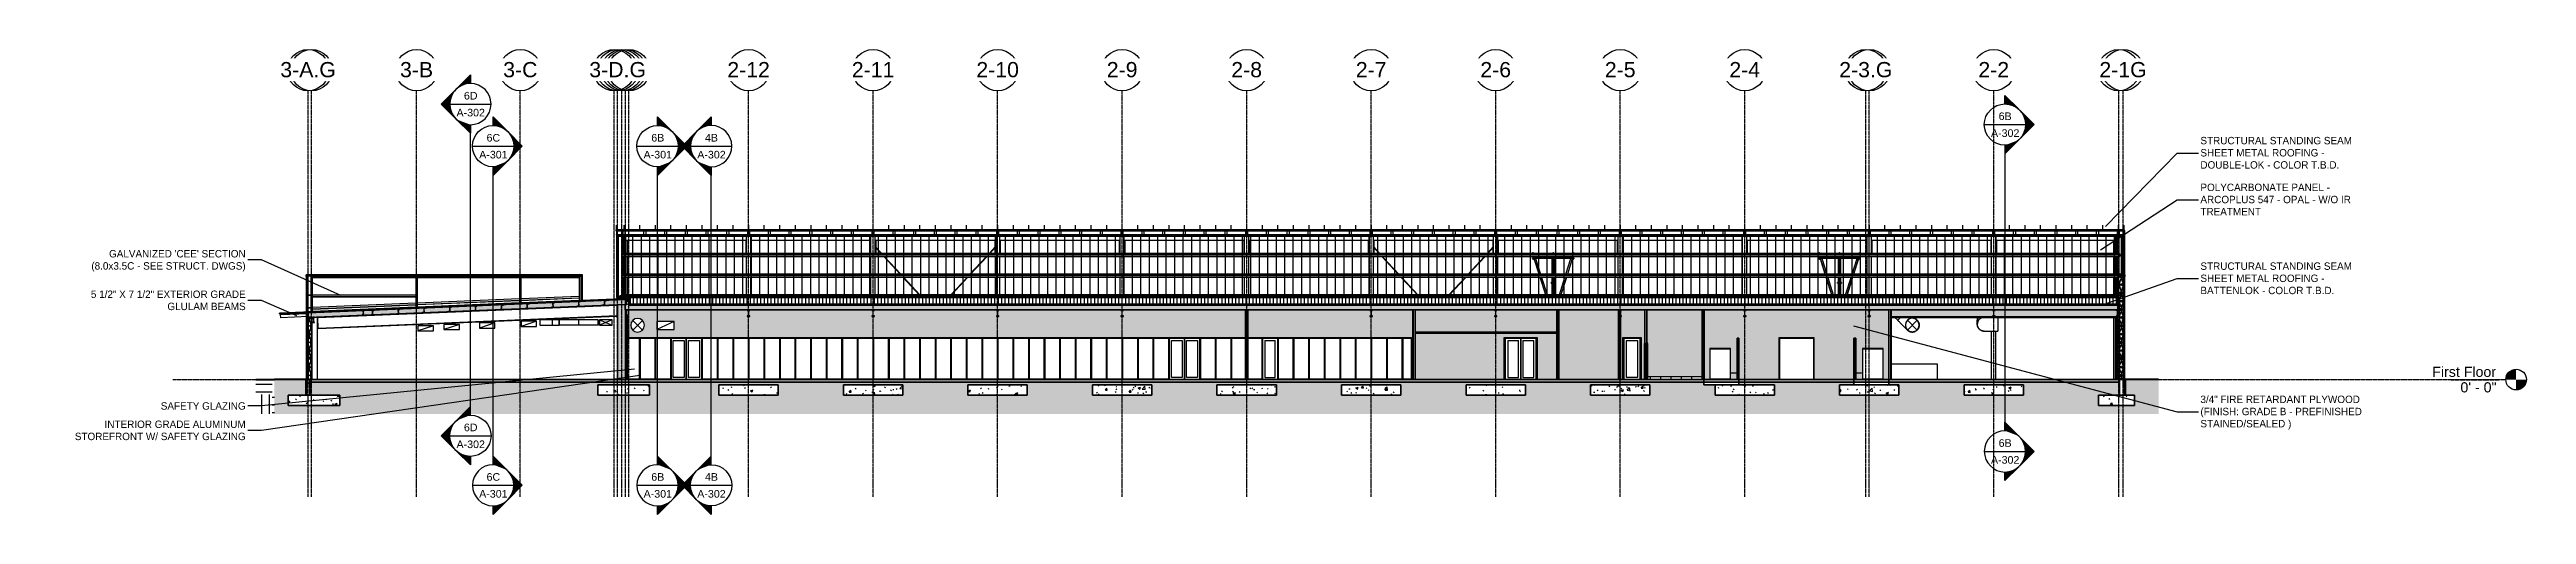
# Model space of a CAD drawing. Header units: inches. Extents: x -23445 to -52, y -314 to 853.
# Drawn here: x -5811 to -52, y -314 to 768 of the extents above; entities that cross this region are included whole.
import ezdxf

# ---------------------------------------------------------------- set-up
doc = ezdxf.new("R2010")
doc.units = ezdxf.units.IN
doc.header["$MEASUREMENT"] = 0
doc.linetypes.add('Grid Line 1_2_', pattern=[0.875, 0.5, -0.125, 0.125, -0.125])
doc.linetypes.add('Hidden 1_8_', pattern=[0.1875, 0.125, -0.0625])
for name, color, linetype, lineweight in [('A-ANNO-IDEN', 131, 'Continuous', 9), ('A-CLNG', 13, 'Continuous', 9), ('A-CLNG-PATT', 13, 'Continuous', 9), ('A-DOOR', 31, 'Continuous', 9), ('A-DOOR-FRAM', 31, 'Continuous', 9), ('A-FLOR', 192, 'Continuous', 9), ('A-FLOR-LEVL', 51, 'Continuous', 9), ('A-FLOR-PATT', 8, 'Continuous', 25), ('A-GLAZ-CURT', 52, 'Continuous', 9), ('A-GLAZ-CWMG', 51, 'Continuous', 9), ('A-ROOF', 132, 'Continuous', 9), ('A-ROOF-PATT', 132, 'Continuous', 9), ('A-WALL', 113, 'Continuous', 9), ('A-WALL-PATT', 111, 'Continuous', 25), ('C-TOPO', 7, 'Continuous', 9), ('G-ANNO-SYMB', 111, 'Continuous', 9), ('I-FURN', 30, 'Continuous', 9), ('I-WALL', 2, 'Continuous', 9), ('L-SITE-WALL', 31, 'Continuous', 9), ('M-HVAC-DUCT', 70, 'Continuous', 9), ('M-HVAC-DUCT-ANNO', 70, 'Continuous', 9), ('Q-CASE', 31, 'Continuous', 9), ('Q-SPCQ', 91, 'Continuous', 9), ('S-BEAM', 12, 'Continuous', 9), ('S-COLS', 52, 'Continuous', 9), ('S-FNDN', 32, 'Continuous', 9), ('S-GRID', 1, 'Continuous', 9), ('S-GRID-IDEN', 1, 'Continuous', 9)]:
    doc.layers.add(name, color=color, linetype=linetype, lineweight=lineweight)
doc.styles.add('Arial', font='arial.ttf', dxfattribs={"height": 23.60479})
doc.styles.add('Arial_1', font='arial.ttf', dxfattribs={"height": 35.407186})
doc.styles.add('Arial_2', font='arial.ttf', dxfattribs={"height": 17.703593})
doc.styles.add('Century Gothic', font='GOTHIC.TTF', dxfattribs={"height": 17.245342})
pattern_1 = [(0, (-5053.144, 67.247), (61.44, 15.36), [2.534, -43.546, 2.534, -43.546, -245.76]), (0, (-5053.144, 67.247), (61.44, 15.36), [-92.16, 2.534, -89.626, 2.534, -43.546, -107.52]), (0, (-5053.144, 67.247), (61.44, 15.36), [-230.4, 2.534, -28.186, 2.534, -74.266]), (120, (-5030.104, 74.927), (-44.02215, 45.528601), [2.534, -43.546, 2.534, -43.546, -245.76]), (120, (-5030.104, 74.927), (-44.02215, 45.528601), [-92.16, 2.534, -89.626, 2.534, -43.546, -107.52]), (120, (-5030.104, 74.927), (-44.02215, 45.528601), [-230.4, 2.534, -28.186, 2.534, -74.266]), (240, (-5022.424, 105.647), (-17.41785, -60.888601), [2.534, -43.546, 2.534, -43.546, -245.76]), (240, (-5022.424, 105.647), (-17.41785, -60.888601), [-92.16, 2.534, -89.626, 2.534, -43.546, -107.52]), (240, (-5022.424, 105.647), (-17.41785, -60.888601), [-230.4, 2.534, -28.186, 2.534, -74.266])]
pattern_2 = [(50, (-5053.144, 67.247), (55.0854, -4.81984), [5.76, -63.36]), (355, (-5053.144, 67.247), (-10.65569, 57.76853), [4.608, -50.688]), (100.451, (-5048.553, 66.846), (44.42947, 52.94866), [4.895, -53.848]), (46.184, (-5053.144, 82.61), (81.96444, -12.71212), [8.64, -95.04]), (96.636, (-5046.314, 81.55), (71.7815, 74.81238), [7.343, -80.772]), (351.184, (-5053.14, 82.61), (71.78195, 74.81243), [6.912, -76.032]), (21, (-5045.464, 78.767), (45.84207, -30.92146), [5.76, -63.36]), (326, (-5045.464, 78.767), (18.68706, 55.69148), [4.608, -50.688]), (71.451, (-5041.644, 76.19), (64.52891, 24.77011), [4.895, -53.848]), (37.5, (-5053.144, 67.247), (0.933895, 25.566816), [2.534, -47.539, 2.534, -48.922, -50.88]), (37.5, (-5053.144, 67.247), (0.933895, 25.566816), [-101.53, 2.534, -48.346]), (7.5, (-5053.144, 67.247), (20.20404, 30.291303), [2.534, -26.803, 2.534, -46.387, -19.392]), (7.5, (-5053.144, 67.247), (20.20404, 30.291303), [-78.259, 2.534, -16.858]), (327.5, (-5070.27, 67.247), (40.997785, -1.732403), [2.534, -16.666, 2.534, -57.37, -79.488]), (327.5, (-5070.27, 67.247), (40.997785, -1.732403), [-79.104, 2.534, -76.954]), (317.5, (-5077.95, 67.247), (44.788883, 7.68784), [2.534, -22.426, 2.534, -37.248, -56.448]), (317.5, (-5077.95, 67.247), (44.788883, 7.68784), [-64.742, 2.534, -53.914])]
pattern_3 = [(45, (-5053.144, 67.247), (-19.00703, 19.00703), []), (45, (-5053.144, 96.047), (-19.00703, 19.00703), [])]
pattern_4 = [(0, (-5053.144, 67.247), (48, 48), [48, -48]), (0, (-5053.144, 85.247), (48, 48), [48, -48]), (0, (-5053.144, 103.247), (48, 48), [48, -48]), (90, (-5047.144, 109.247), (-48, 48), [48, -48]), (90, (-5029.144, 109.247), (-48, 48), [48, -48]), (90, (-5011.144, 109.247), (-48, 48), [48, -48])]
pattern_5 = [(0, (-5053.144, 67.247), (0, 24), []), (90, (-5053.144, 67.247), (-24, 1e-15), [])]
pattern_6 = [(161.57, (-5052.184, 68.207), (-7.6802237, -0.0009796), [0, -54.643, 6.067, 0]), (18.43, (-5054.104, 68.207), (-7.6802237, 0.0009796), [0, -54.643, 6.067, 0]), (108.43, (-5052.184, 68.207), (3.8382953, -19.2013653), [18.211, -42.499]), (71.57, (-5054.104, 68.207), (3.8382953, 19.2013653), [18.211, -42.499])]

msp = doc.modelspace()

# ---------------------------------------------------------------- texts
at = {"layer": 'G-ANNO-SYMB', "char_height": 17.703593, "attachment_point": 2, "line_spacing_factor": 0.938532, "style": 'Arial_2'}
for s, insert, width in [('6D', (-4831.65955, 669.21783), 37.584), ('A-302', (-4831.65955, 629.94534), 78.624), ('A-302', (-1264.01621, 582.22284), 78.624), ('6B', (-1264.01621, 621.49532), 36.072), ('A-301', (-4778.97917, 532.1297), 78.624), ('6C', (-4778.97917, 571.40219), 37.584), ('A-301', (-4396.67757, 532.1297), 78.624), ('6B', (-4396.67757, 571.40219), 36.072), ('A-302', (-4271.86979, 532.1297), 78.624), ('4B', (-4271.86979, 571.40219), 36.072), ('6D', (-4831.65955, -102.46124), 37.584), ('A-302', (-4831.65955, -141.73373), 78.624), ('6B', (-1264.01621, -138.75435), 36.072), ('6C', (-4778.97917, -217.68677), 37.584), ('6B', (-4396.67757, -217.68677), 36.072), ('4B', (-4271.86979, -217.68677), 36.072), ('A-302', (-1264.01621, -178.02684), 78.624), ('A-301', (-4778.97917, -256.95926), 78.624), ('A-301', (-4396.67757, -256.95926), 78.624), ('A-302', (-4271.86979, -256.95926), 78.624)]:
    msp.add_mtext(s, dxfattribs=dict(at, insert=insert, width=width))

# ---------------------------------------------------------------- blocks, each defined once
blk = doc.blocks.new('Furniture 6 - Furniture 1-2394-Building Section - East_West looking South _ Fieldhouse')
at = {"layer": 'I-FURN', "color": 7}
for p, q in [((25659.6, 16), (25673.6, 16)), ((25659.6, 15), (25659.6, 16)), ((25673.6, 15), (25659.6, 15)), ((25673.6, 15), (25673.6, 16))]:
    blk.add_line(p, q, dxfattribs=at)
blk = doc.blocks.new('Furniture 8 - Furniture 1-2437-Building Section - East_West looking South _ Fieldhouse')
at = {"layer": 'I-FURN', "color": 7}
for p, q in [((25369.5, 16), (25383.5, 16)), ((25369.5, 16), (25369.5, 15)), ((25383.5, 15), (25369.5, 15)), ((25383.5, 16), (25383.5, 15))]:
    blk.add_line(p, q, dxfattribs=at)
blk = doc.blocks.new('Bradley-Washroom_Accessories-Mirrors-780_Custom - Bradley-Washroom_Accessories-Mirrors-780_Custom-177760-Building Section - East_West looking South _ Fieldhouse')
at = {"layer": 'Q-SPCQ', "color": 7}
for p, q in [((25368.6, 72.3), (25320.6, 72.3)), ((25320.6, 72.3), (25320.6, 0.2)), ((25321.4, 71.5), (25367.9, 71.5)), ((25321.4, 1), (25321.4, 71.5)), ((25367.9, 71.5), (25367.9, 1)), ((25368.6, 0.2), (25368.6, 72.3)), ((25320.6, 0.2), (25368.6, 0.2)), ((25367.9, 1), (25321.4, 1))]:
    blk.add_line(p, q, dxfattribs=at)
blk = doc.blocks.new('Locker Rooms and Restrooms_rvt-5-Building Section - East_West looking South _ Fieldhouse')
at = {"layer": 'A-WALL-PATT', "lineweight": 9}
h = blk.add_hatch(dxfattribs=at)
h.set_pattern_fill('FP_60', style=0, pattern_type=2)
h.set_pattern_definition(pattern_1)
h.paths.add_polyline_path([(25660.3, 0), (25660.3, 15), (25659.6, 15), (25659.6, 0)], flags=0)
h.paths.add_polyline_path([(25659.6, 16), (25660.3, 16), (25660.3, 96), (25659.6, 96), (25659.6, 76.5)], flags=0)
h = blk.add_hatch(dxfattribs=at)
h.set_pattern_fill('FP_68', color=27, style=0, pattern_type=2)
h.set_pattern_definition([(0, (-1968.558, 12), (-48, 24), [48, 0, 0, 0]), (90, (-1944.56, 0), (-48, 3e-15), [12, -12]), (90, (-1956.56, 12), (-48, 3e-15), [12, -12]), (90, (-1932.56, 12), (-48, 3e-15), [12, -12]), (0, (-1968.558, 24), (-48, 24), [48, 0, 0, 0]), (90, (-1920.56, 0), (-48, 3e-15), [12, -12])])
h.paths.add_polyline_path([(25258.1, 0), (25302.8, 0), (25302.8, 6), (25175.5, 6), (25175.5, 0)], flags=0)
h = blk.add_hatch(dxfattribs=at)
h.set_pattern_fill('FP_70', color=27, style=0, pattern_type=2)
h.set_pattern_definition([(0, (-1789.058, 12), (-48, 24), [48, 0, 0, 0]), (90, (-1765.06, 0), (-48, 3e-15), [12, -12]), (90, (-1777.06, 12), (-48, 3e-15), [12, -12]), (90, (-1753.06, 12), (-48, 3e-15), [12, -12]), (0, (-1789.058, 24), (-48, 24), [48, 0, 0, 0]), (90, (-1741.06, 0), (-48, 3e-15), [12, -12])])
h.paths.add_polyline_path([(25482.5, 0), (25482.5, 6), (25482.3, 6), (25482.3, 0)], flags=0)
h = blk.add_hatch(dxfattribs=at)
h.set_pattern_fill('FP_69', color=27, style=0, pattern_type=2)
h.set_pattern_definition([(0, (-1708.808, 12), (-48, 24), [48, 0, 0, 0]), (90, (-1684.81, 0), (-48, 3e-15), [12, -12]), (90, (-1696.81, 12), (-48, 3e-15), [12, -12]), (90, (-1672.81, 12), (-48, 3e-15), [12, -12]), (0, (-1708.808, 24), (-48, 24), [48, 0, 0, 0]), (90, (-1660.81, 0), (-48, 3e-15), [12, -12])])
h.paths.add_polyline_path([(25562.5, 0), (25562.8, 0), (25562.8, 6), (25562.5, 6)], flags=0)
at = {"layer": 'A-FLOR', "color": 250, "lineweight": 25}
for p, q in [((25388.3, 0), (25307.1, 0)), ((25307.1, 0), (25307.1, -12)), ((25388.3, -12), (25388.3, 0)), ((25737.3, 0), (25655.5, 0)), ((25655.5, 0), (25655.5, -12)), ((25737.3, -12), (25737.3, 0)), ((25307.1, -12), (25388.3, -12)), ((25655.5, -12), (25737.3, -12))]:
    blk.add_line(p, q, dxfattribs=at)
at = {"layer": 'I-WALL', "color": 250, "lineweight": 25}
for p, q in [((25384.1, 96), (25384.1, 0)), ((25387.6, 96), (25384.1, 96)), ((25387.6, 0), (25387.6, 96)), ((25388.3, 96), (25387.6, 96)), ((25387.6, 96), (25387.6, 0)), ((25388.3, 0), (25388.3, 96)), ((25655.5, 96), (25655.5, 0)), ((25656.1, 96), (25655.5, 96)), ((25656.1, 96), (25656.1, 0)), ((25659.6, 96), (25656.1, 96)), ((25656.1, 0), (25656.1, 96)), ((25659.6, 16), (25659.6, 96)), ((25660.3, 96), (25659.6, 96)), ((25659.6, 96), (25659.6, 16)), ((25660.3, 16), (25660.3, 96)), ((25302.8, 6), (25302.8, 0)), ((25303, 6), (25302.8, 6)), ((25302.8, 0), (25303, 0)), ((25303, 0), (25303, 6)), ((25384.1, 0), (25387.6, 0)), ((25387.6, 0), (25388.3, 0)), ((25655.5, 0), (25656.1, 0)), ((25656.1, 0), (25659.6, 0)), ((25659.6, 0), (25659.6, 15)), ((25659.6, 15), (25659.6, 0)), ((25659.6, 0), (25660.3, 0)), ((25660.3, 0), (25660.3, 15))]:
    blk.add_line(p, q, dxfattribs=at)
at = {"layer": 'I-WALL', "color": 7}
for p, q in [((25302.8, 6), (25175.5, 6)), ((25482.3, 0), (25482.3, 6)), ((25482.5, 6), (25482.3, 6)), ((25482.5, 6), (25482.5, 0)), ((25562.5, 0), (25562.5, 6)), ((25562.5, 6), (25562.8, 6)), ((25562.8, 6), (25562.8, 0))]:
    blk.add_line(p, q, dxfattribs=at)
at = {"lineweight": 9}
for name, p in [('Bradley-Washroom_Accessories-Mirrors-780_Custom - Bradley-Washroom_Accessories-Mirrors-780_Custom-177760-Building Section - East_West looking South _ Fieldhouse', (0, 0)), ('Bradley-Washroom_Accessories-Mirrors-780_Custom - Bradley-Washroom_Accessories-Mirrors-780_Custom-177760-Building Section - East_West looking South _ Fieldhouse', (354.8, 0)), ('Furniture 8 - Furniture 1-2437-Building Section - East_West looking South _ Fieldhouse', (0, 0)), ('Furniture 6 - Furniture 1-2394-Building Section - East_West looking South _ Fieldhouse', (0, 0))]:
    blk.add_blockref(name, p, dxfattribs=at)
blk = doc.blocks.new('Struct_Xcel_Sports Complex_rvt-5-Building Section - East_West looking South _ Fieldhouse')
at = {"layer": 'A-FLOR-PATT', "lineweight": 9}
h = blk.add_hatch(dxfattribs=at)
h.set_pattern_fill('FP_71', style=0, pattern_type=2)
h.set_pattern_definition(pattern_2)
h.paths.add_polyline_path([(24152.2, -6), (26272.9, -6), (26272.9, 0), (22066.1, 0), (22066.1, -6), (23875.7, -6)], flags=0)
at = {"layer": 'A-WALL-PATT', "lineweight": 9}
h = blk.add_hatch(dxfattribs=at)
h.set_pattern_fill('FP_71', style=0, pattern_type=2)
h.set_pattern_definition(pattern_2)
h.paths.add_polyline_path([(22066.1, -36), (22066.1, 0), (22058.1, 0), (22058.1, -36)], flags=0)
h = blk.add_hatch(dxfattribs=at)
h.set_pattern_fill('FP_71', style=0, pattern_type=2)
h.set_pattern_definition(pattern_2)
h.paths.add_polyline_path([(26284.9, -36), (26284.9, 0), (26272.9, 0), (26272.9, -36)], flags=0)
at = {"layer": 'S-FNDN'}
h = blk.add_hatch(dxfattribs=at)
h.set_pattern_fill('FP_71', color=256, style=0, pattern_type=2)
h.set_pattern_definition(pattern_2)
h.paths.add_polyline_path([(22015.1, -60), (22135.1, -60), (22135.1, -36), (22015.1, -36)], flags=0)
h = blk.add_hatch(dxfattribs=at)
h.set_pattern_fill('FP_71', color=256, style=0, pattern_type=2)
h.set_pattern_definition(pattern_2)
h.paths.add_polyline_path([(22735.4, -36), (22855.4, -36), (22855.4, -12), (22735.4, -12)], flags=0)
h = blk.add_hatch(dxfattribs=at)
h.set_pattern_fill('FP_71', color=256, style=0, pattern_type=2)
h.set_pattern_definition(pattern_2)
h.paths.add_polyline_path([(23016.9, -36), (23154.9, -36), (23154.9, -12), (23016.9, -12)], flags=0)
h = blk.add_hatch(dxfattribs=at)
h.set_pattern_fill('FP_71', color=256, style=0, pattern_type=2)
h.set_pattern_definition(pattern_2)
h.paths.add_polyline_path([(23306.4, -36), (23444.4, -36), (23444.4, -12), (23306.4, -12)], flags=0)
h = blk.add_hatch(dxfattribs=at)
h.set_pattern_fill('FP_71', color=256, style=0, pattern_type=2)
h.set_pattern_definition(pattern_2)
h.paths.add_polyline_path([(23595.9, -36), (23733.9, -36), (23733.9, -12), (23595.9, -12)], flags=0)
h = blk.add_hatch(dxfattribs=at)
h.set_pattern_fill('FP_71', color=256, style=0, pattern_type=2)
h.set_pattern_definition(pattern_2)
h.paths.add_polyline_path([(24023.4, -36), (24023.4, -12), (23885.4, -12), (23885.4, -36)], flags=0)
h = blk.add_hatch(dxfattribs=at)
h.set_pattern_fill('FP_71', color=256, style=0, pattern_type=2)
h.set_pattern_definition(pattern_2)
h.paths.add_polyline_path([(24312.9, -36), (24312.9, -12), (24174.9, -12), (24174.9, -36)], flags=0)
h = blk.add_hatch(dxfattribs=at)
h.set_pattern_fill('FP_71', color=256, style=0, pattern_type=2)
h.set_pattern_definition(pattern_2)
h.paths.add_polyline_path([(24464.4, -36), (24602.4, -36), (24602.4, -12), (24464.4, -12)], flags=0)
h = blk.add_hatch(dxfattribs=at)
h.set_pattern_fill('FP_71', color=256, style=0, pattern_type=2)
h.set_pattern_definition(pattern_2)
h.paths.add_polyline_path([(24753.9, -36), (24891.9, -36), (24891.9, -12), (24753.9, -12)], flags=0)
h = blk.add_hatch(dxfattribs=at)
h.set_pattern_fill('FP_71', color=256, style=0, pattern_type=2)
h.set_pattern_definition(pattern_2)
h.paths.add_polyline_path([(25181.4, -36), (25181.4, -12), (25043.4, -12), (25043.4, -36)], flags=0)
h = blk.add_hatch(dxfattribs=at)
h.set_pattern_fill('FP_71', color=256, style=0, pattern_type=2)
h.set_pattern_definition(pattern_2)
h.paths.add_polyline_path([(25332.9, -36), (25470.9, -36), (25470.9, -12), (25332.9, -12)], flags=0)
h = blk.add_hatch(dxfattribs=at)
h.set_pattern_fill('FP_71', color=256, style=0, pattern_type=2)
h.set_pattern_definition(pattern_2)
h.paths.add_polyline_path([(25760.4, -36), (25760.4, -12), (25622.4, -12), (25622.4, -36)], flags=0)
h = blk.add_hatch(dxfattribs=at)
h.set_pattern_fill('FP_71', color=256, style=0, pattern_type=2)
h.set_pattern_definition(pattern_2)
h.paths.add_polyline_path([(26049.9, -36), (26049.9, -12), (25911.9, -12), (25911.9, -36)], flags=0)
h = blk.add_hatch(dxfattribs=at)
h.set_pattern_fill('FP_71', color=256, style=0, pattern_type=2)
h.set_pattern_definition(pattern_2)
h.paths.add_polyline_path([(26224.4, -60), (26308.4, -60), (26308.4, -36), (26224.4, -36)], flags=0)
at = {"layer": 'A-FLOR', "color": 250, "lineweight": 25}
for p, q in [((26272.9, 0), (22066.1, 0)), ((22066.1, 0), (22066.1, -6)), ((26272.9, -6), (26272.9, 0)), ((22066.1, -6), (26272.9, -6))]:
    blk.add_line(p, q, dxfattribs=at)
at = {"layer": 'L-SITE-WALL', "color": 250, "lineweight": 25}
for p, q in [((22066.1, 0), (22058.1, 0)), ((22058.1, 0), (22058.1, -36)), ((22058.1, -36), (22066.1, -36)), ((22066.1, -36), (22066.1, 0)), ((26272.9, 0), (26272.9, -36)), ((26284.9, 0), (26272.9, 0)), ((26272.9, -36), (26284.9, -36)), ((26284.9, -36), (26284.9, 0))]:
    blk.add_line(p, q, dxfattribs=at)
at = {"layer": 'S-FNDN', "color": 250, "lineweight": 25}
for p, q in [((22135.1, -36), (22015.1, -36)), ((22015.1, -36), (22015.1, -60)), ((22135.1, -60), (22135.1, -36)), ((22855.4, -12), (22735.4, -12)), ((22735.4, -12), (22735.4, -36)), ((22735.4, -36), (22855.4, -36)), ((22855.4, -36), (22855.4, -12)), ((23154.9, -12), (23016.9, -12)), ((23016.9, -12), (23016.9, -36)), ((23016.9, -36), (23154.9, -36)), ((23154.9, -36), (23154.9, -12)), ((23444.4, -12), (23306.4, -12)), ((23306.4, -12), (23306.4, -36)), ((23306.4, -36), (23444.4, -36)), ((23444.4, -36), (23444.4, -12)), ((23733.9, -12), (23595.9, -12)), ((23595.9, -12), (23595.9, -36)), ((23595.9, -36), (23733.9, -36)), ((23733.9, -36), (23733.9, -12)), ((24023.4, -12), (23885.4, -12)), ((23885.4, -12), (23885.4, -36)), ((23885.4, -36), (24023.4, -36)), ((24023.4, -36), (24023.4, -12)), ((24312.9, -12), (24174.9, -12)), ((24174.9, -12), (24174.9, -36)), ((24174.9, -36), (24312.9, -36)), ((24312.9, -36), (24312.9, -12)), ((24602.4, -12), (24464.4, -12)), ((24464.4, -12), (24464.4, -36)), ((24464.4, -36), (24602.4, -36)), ((24602.4, -36), (24602.4, -12)), ((24891.9, -12), (24753.9, -12)), ((24753.9, -12), (24753.9, -36)), ((24753.9, -36), (24891.9, -36)), ((24891.9, -36), (24891.9, -12)), ((25181.4, -12), (25043.4, -12)), ((25043.4, -12), (25043.4, -36)), ((25043.4, -36), (25181.4, -36)), ((25181.4, -36), (25181.4, -12)), ((25470.9, -12), (25332.9, -12)), ((25332.9, -12), (25332.9, -36)), ((25332.9, -36), (25470.9, -36)), ((25470.9, -36), (25470.9, -12)), ((25760.4, -12), (25622.4, -12)), ((25622.4, -12), (25622.4, -36)), ((25622.4, -36), (25760.4, -36)), ((25760.4, -36), (25760.4, -12)), ((26049.9, -12), (25911.9, -12)), ((25911.9, -12), (25911.9, -36)), ((25911.9, -36), (26049.9, -36)), ((26049.9, -36), (26049.9, -12)), ((26308.4, -36), (26224.4, -36)), ((26224.4, -36), (26224.4, -60)), ((26308.4, -60), (26308.4, -36)), ((22015.1, -60), (22135.1, -60)), ((26224.4, -60), (26308.4, -60))]:
    blk.add_line(p, q, dxfattribs=at)
blk = doc.blocks.new('W-Wide Flange - 1_-3_ deep-1401279-Building Section - East_West looking South _ Fieldhouse')
at = {"layer": 'S-BEAM', "lineweight": 15}
for p, q in [((23088.9, 162), (23082.9, 162)), ((23082.9, 162), (23082.9, 160.7)), ((23082.9, 160.7), (23084.6, 160.7)), ((23084.6, 148.4), (23082.9, 148.4)), ((23082.9, 148.4), (23082.9, 147)), ((23082.9, 147), (23088.9, 147)), ((23085.5, 159.8), (23085.5, 149.3)), ((23086.3, 149.3), (23086.3, 159.8)), ((23087.2, 160.7), (23088.9, 160.7)), ((23088.9, 148.4), (23087.2, 148.4)), ((23088.9, 160.7), (23088.9, 162)), ((23088.9, 147), (23088.9, 148.4))]:
    blk.add_line(p, q, dxfattribs=at)
at = {"layer": 'S-BEAM'}
for p, q in [((23082.9, 148.6), (23082.9, 148.4)), ((23088.9, 148.4), (23088.9, 148.6))]:
    blk.add_line(p, q, dxfattribs=at)
at = {"layer": 'S-BEAM', "lineweight": 15, "flags": 128}
for points in [[(23084.6, 160.7), (23084.8, 160.7), (23085, 160.6), (23085.2, 160.5), (23085.3, 160.3), (23085.4, 160.2), (23085.5, 160), (23085.5, 159.8)], [(23085.5, 149.3), (23085.5, 149.1), (23085.4, 148.9), (23085.3, 148.7), (23085.2, 148.6), (23085, 148.5), (23084.8, 148.4), (23084.6, 148.4)], [(23086.3, 159.8), (23086.3, 160), (23086.4, 160.2), (23086.5, 160.3), (23086.6, 160.5), (23086.8, 160.6), (23087, 160.7), (23087.2, 160.7)], [(23087.2, 148.4), (23087, 148.4), (23086.8, 148.5), (23086.6, 148.6), (23086.5, 148.7), (23086.4, 148.9), (23086.3, 149.1), (23086.3, 149.3)]]:
    blk.add_lwpolyline(points, dxfattribs=at)
blk = doc.blocks.new('W-Wide Flange - 1_-3_ deep-V182-Building Section - East_West looking South _ Fieldhouse')
at = {"layer": 'S-BEAM'}
h = blk.add_hatch(dxfattribs=at)
h.set_pattern_fill('FP_59', color=256, style=0, pattern_type=2)
h.set_pattern_definition(pattern_3)
h.paths.add_polyline_path([(23372.4, 147), (23378.4, 147), (23378.4, 148.4), (23376.5, 148.4), (23376.1, 148.6), (23375.9, 148.9), (23375.8, 149.3), (23375.8, 160), (23376, 160.3), (23376.3, 160.6), (23376.7, 160.7), (23378.4, 160.7), (23378.4, 162), (23372.4, 162), (23372.4, 160.7), (23374.3, 160.7), (23374.7, 160.5), (23374.9, 160.2), (23375, 159.8), (23375, 149.1), (23374.8, 148.7), (23374.5, 148.5), (23374.1, 148.4), (23372.4, 148.4)], flags=0)
at = {"layer": 'S-BEAM', "lineweight": 15}
for p, q in [((23378.4, 162), (23372.4, 162)), ((23372.4, 162), (23372.4, 160.7)), ((23372.4, 160.7), (23374.1, 160.7)), ((23374.1, 148.4), (23372.4, 148.4)), ((23372.4, 148.4), (23372.4, 147)), ((23372.4, 147), (23378.4, 147)), ((23375, 159.8), (23375, 149.3)), ((23375.8, 149.3), (23375.8, 159.8)), ((23376.7, 160.7), (23378.4, 160.7)), ((23378.4, 148.4), (23376.7, 148.4)), ((23378.4, 160.7), (23378.4, 162)), ((23378.4, 147), (23378.4, 148.4))]:
    blk.add_line(p, q, dxfattribs=at)
at = {"layer": 'S-BEAM'}
for p, q in [((23372.4, 148.6), (23372.4, 148.4)), ((23378.4, 148.4), (23378.4, 148.6))]:
    blk.add_line(p, q, dxfattribs=at)
at = {"layer": 'S-BEAM', "lineweight": 15, "flags": 128}
for points in [[(23374.1, 160.7), (23374.3, 160.7), (23374.5, 160.6), (23374.7, 160.5), (23374.8, 160.3), (23374.9, 160.2), (23375, 160), (23375, 159.8)], [(23375, 149.3), (23375, 149.1), (23374.9, 148.9), (23374.8, 148.7), (23374.7, 148.6), (23374.5, 148.5), (23374.3, 148.4), (23374.1, 148.4)], [(23375.8, 159.8), (23375.8, 160), (23375.9, 160.2), (23376, 160.3), (23376.1, 160.5), (23376.3, 160.6), (23376.5, 160.7), (23376.7, 160.7)], [(23376.7, 148.4), (23376.5, 148.4), (23376.3, 148.5), (23376.1, 148.6), (23376, 148.7), (23375.9, 148.9), (23375.8, 149.1), (23375.8, 149.3)]]:
    blk.add_lwpolyline(points, dxfattribs=at)
blk = doc.blocks.new('W-Wide Flange - 1_-3_ deep-V183-Building Section - East_West looking South _ Fieldhouse')
at = {"layer": 'S-BEAM'}
h = blk.add_hatch(dxfattribs=at)
h.set_pattern_fill('FP_59', color=256, style=0, pattern_type=2)
h.set_pattern_definition(pattern_3)
h.paths.add_polyline_path([(23667.9, 147), (23667.9, 148.4), (23666, 148.4), (23665.6, 148.6), (23665.4, 148.9), (23665.3, 149.3), (23665.3, 160), (23665.5, 160.3), (23665.8, 160.6), (23666.2, 160.7), (23667.9, 160.7), (23667.9, 162), (23661.9, 162), (23661.9, 160.7), (23663.8, 160.7), (23664.2, 160.5), (23664.4, 160.2), (23664.5, 159.8), (23664.5, 149.1), (23664.3, 148.7), (23664, 148.5), (23663.6, 148.4), (23661.9, 148.4), (23661.9, 147)], flags=0)
at = {"layer": 'S-BEAM', "lineweight": 15}
for p, q in [((23667.9, 162), (23661.9, 162)), ((23661.9, 162), (23661.9, 160.7)), ((23661.9, 160.7), (23663.6, 160.7)), ((23663.6, 148.4), (23661.9, 148.4)), ((23661.9, 148.4), (23661.9, 147)), ((23661.9, 147), (23667.9, 147)), ((23664.5, 159.8), (23664.5, 149.3)), ((23665.3, 149.3), (23665.3, 159.8)), ((23666.2, 160.7), (23667.9, 160.7)), ((23667.9, 148.4), (23666.2, 148.4)), ((23667.9, 160.7), (23667.9, 162)), ((23667.9, 147), (23667.9, 148.4))]:
    blk.add_line(p, q, dxfattribs=at)
at = {"layer": 'S-BEAM'}
for p, q in [((23661.9, 148.6), (23661.9, 148.4)), ((23667.9, 148.4), (23667.9, 148.6))]:
    blk.add_line(p, q, dxfattribs=at)
at = {"layer": 'S-BEAM', "lineweight": 15, "flags": 128}
for points in [[(23663.6, 160.7), (23663.8, 160.7), (23664, 160.6), (23664.2, 160.5), (23664.3, 160.3), (23664.4, 160.2), (23664.5, 160), (23664.5, 159.8)], [(23664.5, 149.3), (23664.5, 149.1), (23664.4, 148.9), (23664.3, 148.7), (23664.2, 148.6), (23664, 148.5), (23663.8, 148.4), (23663.6, 148.4)], [(23665.3, 159.8), (23665.3, 160), (23665.4, 160.2), (23665.5, 160.3), (23665.6, 160.5), (23665.8, 160.6), (23666, 160.7), (23666.2, 160.7)], [(23666.2, 148.4), (23666, 148.4), (23665.8, 148.5), (23665.6, 148.6), (23665.5, 148.7), (23665.4, 148.9), (23665.3, 149.1), (23665.3, 149.3)]]:
    blk.add_lwpolyline(points, dxfattribs=at)
blk = doc.blocks.new('W-Wide Flange - 1_-3_ deep-V184-Building Section - East_West looking South _ Fieldhouse')
at = {"layer": 'S-BEAM'}
h = blk.add_hatch(dxfattribs=at)
h.set_pattern_fill('FP_59', color=256, style=0, pattern_type=2)
h.set_pattern_definition(pattern_3)
h.paths.add_polyline_path([(23951.4, 147), (23957.4, 147), (23957.4, 148.4), (23955.5, 148.4), (23955.1, 148.6), (23954.9, 148.9), (23954.8, 149.3), (23954.8, 160), (23955, 160.3), (23955.3, 160.6), (23955.7, 160.7), (23957.4, 160.7), (23957.4, 162), (23951.4, 162), (23951.4, 160.7), (23953.3, 160.7), (23953.7, 160.5), (23953.9, 160.2), (23954, 159.8), (23954, 149.1), (23953.8, 148.7), (23953.5, 148.5), (23953.1, 148.4), (23951.4, 148.4)], flags=0)
at = {"layer": 'S-BEAM', "lineweight": 15}
for p, q in [((23957.4, 162), (23951.4, 162)), ((23951.4, 162), (23951.4, 160.7)), ((23951.4, 160.7), (23953.1, 160.7)), ((23953.1, 148.4), (23951.4, 148.4)), ((23951.4, 148.4), (23951.4, 147)), ((23951.4, 147), (23957.4, 147)), ((23954, 159.8), (23954, 149.3)), ((23954.8, 149.3), (23954.8, 159.8)), ((23955.7, 160.7), (23957.4, 160.7)), ((23957.4, 148.4), (23955.7, 148.4)), ((23957.4, 160.7), (23957.4, 162)), ((23957.4, 147), (23957.4, 148.4))]:
    blk.add_line(p, q, dxfattribs=at)
at = {"layer": 'S-BEAM'}
for p, q in [((23951.4, 148.6), (23951.4, 148.4)), ((23957.4, 148.4), (23957.4, 148.6))]:
    blk.add_line(p, q, dxfattribs=at)
at = {"layer": 'S-BEAM', "lineweight": 15, "flags": 128}
for points in [[(23953.1, 160.7), (23953.3, 160.7), (23953.5, 160.6), (23953.7, 160.5), (23953.8, 160.3), (23953.9, 160.2), (23954, 160), (23954, 159.8)], [(23954, 149.3), (23954, 149.1), (23953.9, 148.9), (23953.8, 148.7), (23953.7, 148.6), (23953.5, 148.5), (23953.3, 148.4), (23953.1, 148.4)], [(23954.8, 159.8), (23954.8, 160), (23954.9, 160.2), (23955, 160.3), (23955.1, 160.5), (23955.3, 160.6), (23955.5, 160.7), (23955.7, 160.7)], [(23955.7, 148.4), (23955.5, 148.4), (23955.3, 148.5), (23955.1, 148.6), (23955, 148.7), (23954.9, 148.9), (23954.8, 149.1), (23954.8, 149.3)]]:
    blk.add_lwpolyline(points, dxfattribs=at)
blk = doc.blocks.new('W-Wide Flange - 1_-3_ deep-V185-Building Section - East_West looking South _ Fieldhouse')
at = {"layer": 'S-BEAM'}
h = blk.add_hatch(dxfattribs=at)
h.set_pattern_fill('FP_59', color=256, style=0, pattern_type=2)
h.set_pattern_definition(pattern_3)
h.paths.add_polyline_path([(24240.9, 147), (24246.9, 147), (24246.9, 148.4), (24245, 148.4), (24244.6, 148.6), (24244.4, 148.9), (24244.3, 149.3), (24244.3, 160), (24244.5, 160.3), (24244.8, 160.6), (24245.2, 160.7), (24246.9, 160.7), (24246.9, 162), (24240.9, 162), (24240.9, 160.7), (24242.8, 160.7), (24243.2, 160.5), (24243.4, 160.2), (24243.5, 159.8), (24243.5, 149.1), (24243.3, 148.7), (24243, 148.5), (24242.6, 148.4), (24240.9, 148.4)], flags=0)
at = {"layer": 'S-BEAM', "lineweight": 15}
for p, q in [((24246.9, 162), (24240.9, 162)), ((24240.9, 162), (24240.9, 160.7)), ((24240.9, 160.7), (24242.6, 160.7)), ((24242.6, 148.4), (24240.9, 148.4)), ((24240.9, 148.4), (24240.9, 147)), ((24240.9, 147), (24246.9, 147)), ((24243.5, 159.8), (24243.5, 149.3)), ((24244.3, 149.3), (24244.3, 159.8)), ((24245.2, 160.7), (24246.9, 160.7)), ((24246.9, 148.4), (24245.2, 148.4)), ((24246.9, 160.7), (24246.9, 162)), ((24246.9, 147), (24246.9, 148.4))]:
    blk.add_line(p, q, dxfattribs=at)
at = {"layer": 'S-BEAM'}
for p, q in [((24240.9, 148.6), (24240.9, 148.4)), ((24246.9, 148.4), (24246.9, 148.6))]:
    blk.add_line(p, q, dxfattribs=at)
at = {"layer": 'S-BEAM', "lineweight": 15, "flags": 128}
for points in [[(24242.6, 160.7), (24242.8, 160.7), (24243, 160.6), (24243.2, 160.5), (24243.3, 160.3), (24243.4, 160.2), (24243.5, 160), (24243.5, 159.8)], [(24243.5, 149.3), (24243.5, 149.1), (24243.4, 148.9), (24243.3, 148.7), (24243.2, 148.6), (24243, 148.5), (24242.8, 148.4), (24242.6, 148.4)], [(24244.3, 159.8), (24244.3, 160), (24244.4, 160.2), (24244.5, 160.3), (24244.6, 160.5), (24244.8, 160.6), (24245, 160.7), (24245.2, 160.7)], [(24245.2, 148.4), (24245, 148.4), (24244.8, 148.5), (24244.6, 148.6), (24244.5, 148.7), (24244.4, 148.9), (24244.3, 149.1), (24244.3, 149.3)]]:
    blk.add_lwpolyline(points, dxfattribs=at)
blk = doc.blocks.new('W-Wide Flange - 1_-3_ deep-V186-Building Section - East_West looking South _ Fieldhouse')
at = {"layer": 'S-BEAM', "lineweight": 15}
for p, q in [((24536.4, 162), (24530.4, 162)), ((24530.4, 162), (24530.4, 160.7)), ((24530.4, 160.7), (24532.1, 160.7)), ((24532.1, 148.4), (24530.4, 148.4)), ((24530.4, 148.4), (24530.4, 147)), ((24530.4, 147), (24536.4, 147)), ((24533, 159.8), (24533, 149.3)), ((24533.8, 149.3), (24533.8, 159.8)), ((24534.7, 160.7), (24536.4, 160.7)), ((24536.4, 148.4), (24534.7, 148.4)), ((24536.4, 160.7), (24536.4, 162)), ((24536.4, 147), (24536.4, 148.4))]:
    blk.add_line(p, q, dxfattribs=at)
at = {"layer": 'S-BEAM'}
for p, q in [((24530.4, 148.6), (24530.4, 148.4)), ((24536.4, 148.4), (24536.4, 148.6))]:
    blk.add_line(p, q, dxfattribs=at)
at = {"layer": 'S-BEAM', "lineweight": 15, "flags": 128}
for points in [[(24532.1, 160.7), (24532.3, 160.7), (24532.5, 160.6), (24532.7, 160.5), (24532.8, 160.3), (24532.9, 160.2), (24533, 160), (24533, 159.8)], [(24533, 149.3), (24533, 149.1), (24532.9, 148.9), (24532.8, 148.7), (24532.7, 148.6), (24532.5, 148.5), (24532.3, 148.4), (24532.1, 148.4)], [(24533.8, 159.8), (24533.8, 160), (24533.9, 160.2), (24534, 160.3), (24534.1, 160.5), (24534.3, 160.6), (24534.5, 160.7), (24534.7, 160.7)], [(24534.7, 148.4), (24534.5, 148.4), (24534.3, 148.5), (24534.1, 148.6), (24534, 148.7), (24533.9, 148.9), (24533.8, 149.1), (24533.8, 149.3)]]:
    blk.add_lwpolyline(points, dxfattribs=at)
blk = doc.blocks.new('W-Wide Flange - 1_-3_ deep-V187-Building Section - East_West looking South _ Fieldhouse')
at = {"layer": 'S-BEAM'}
h = blk.add_hatch(dxfattribs=at)
h.set_pattern_fill('FP_59', color=256, style=0, pattern_type=2)
h.set_pattern_definition(pattern_3)
h.paths.add_polyline_path([(24819.9, 147), (24825.9, 147), (24825.9, 148.4), (24824, 148.4), (24823.6, 148.6), (24823.4, 148.9), (24823.3, 149.3), (24823.3, 160), (24823.5, 160.3), (24823.8, 160.6), (24824.2, 160.7), (24825.9, 160.7), (24825.9, 162), (24819.9, 162), (24819.9, 160.7), (24821.8, 160.7), (24822.2, 160.5), (24822.4, 160.2), (24822.5, 159.8), (24822.5, 149.1), (24822.3, 148.7), (24822, 148.5), (24821.6, 148.4), (24819.9, 148.4)], flags=0)
at = {"layer": 'S-BEAM', "lineweight": 15}
for p, q in [((24825.9, 162), (24819.9, 162)), ((24819.9, 162), (24819.9, 160.7)), ((24819.9, 160.7), (24821.6, 160.7)), ((24821.6, 148.4), (24819.9, 148.4)), ((24819.9, 148.4), (24819.9, 147)), ((24819.9, 147), (24825.9, 147)), ((24822.5, 159.8), (24822.5, 149.3)), ((24823.3, 149.3), (24823.3, 159.8)), ((24824.2, 160.7), (24825.9, 160.7)), ((24825.9, 148.4), (24824.2, 148.4)), ((24825.9, 160.7), (24825.9, 162)), ((24825.9, 147), (24825.9, 148.4))]:
    blk.add_line(p, q, dxfattribs=at)
at = {"layer": 'S-BEAM'}
for p, q in [((24819.9, 148.6), (24819.9, 148.4)), ((24825.9, 148.4), (24825.9, 148.6))]:
    blk.add_line(p, q, dxfattribs=at)
at = {"layer": 'S-BEAM', "lineweight": 15, "flags": 128}
for points in [[(24821.6, 160.7), (24821.8, 160.7), (24822, 160.6), (24822.2, 160.5), (24822.3, 160.3), (24822.4, 160.2), (24822.5, 160), (24822.5, 159.8)], [(24822.5, 149.3), (24822.5, 149.1), (24822.4, 148.9), (24822.3, 148.7), (24822.2, 148.6), (24822, 148.5), (24821.8, 148.4), (24821.6, 148.4)], [(24823.3, 159.8), (24823.3, 160), (24823.4, 160.2), (24823.5, 160.3), (24823.6, 160.5), (24823.8, 160.6), (24824, 160.7), (24824.2, 160.7)], [(24824.2, 148.4), (24824, 148.4), (24823.8, 148.5), (24823.6, 148.6), (24823.5, 148.7), (24823.4, 148.9), (24823.3, 149.1), (24823.3, 149.3)]]:
    blk.add_lwpolyline(points, dxfattribs=at)
blk = doc.blocks.new('W-Wide Flange - 1_-3_ deep-V188-Building Section - East_West looking South _ Fieldhouse')
at = {"layer": 'S-BEAM'}
h = blk.add_hatch(dxfattribs=at)
h.set_pattern_fill('FP_59', color=256, style=0, pattern_type=2)
h.set_pattern_definition(pattern_3)
h.paths.add_polyline_path([(25109.4, 147), (25115.4, 147), (25115.4, 148.4), (25113.5, 148.4), (25113.1, 148.6), (25112.9, 148.9), (25112.8, 149.3), (25112.8, 160), (25113, 160.3), (25113.3, 160.6), (25113.7, 160.7), (25115.4, 160.7), (25115.4, 162), (25109.4, 162), (25109.4, 160.7), (25111.3, 160.7), (25111.7, 160.5), (25111.9, 160.2), (25112, 159.8), (25112, 149.1), (25111.8, 148.7), (25111.5, 148.5), (25111.1, 148.4), (25109.4, 148.4)], flags=0)
at = {"layer": 'S-BEAM', "lineweight": 15}
for p, q in [((25115.4, 162), (25109.4, 162)), ((25109.4, 162), (25109.4, 160.7)), ((25109.4, 160.7), (25111.1, 160.7)), ((25111.1, 148.4), (25109.4, 148.4)), ((25109.4, 148.4), (25109.4, 147)), ((25109.4, 147), (25115.4, 147)), ((25112, 159.8), (25112, 149.3)), ((25112.8, 149.3), (25112.8, 159.8)), ((25113.7, 160.7), (25115.4, 160.7)), ((25115.4, 148.4), (25113.7, 148.4)), ((25115.4, 160.7), (25115.4, 162)), ((25115.4, 147), (25115.4, 148.4))]:
    blk.add_line(p, q, dxfattribs=at)
at = {"layer": 'S-BEAM'}
blk.add_line((25115.4, 148.4), (25115.4, 148.6), dxfattribs=at)
at = {"layer": 'S-BEAM', "lineweight": 15, "flags": 128}
for points in [[(25111.1, 160.7), (25111.3, 160.7), (25111.5, 160.6), (25111.7, 160.5), (25111.8, 160.3), (25111.9, 160.2), (25112, 160), (25112, 159.8)], [(25112, 149.3), (25112, 149.1), (25111.9, 148.9), (25111.8, 148.7), (25111.7, 148.6), (25111.5, 148.5), (25111.3, 148.4), (25111.1, 148.4)], [(25112.8, 159.8), (25112.8, 160), (25112.9, 160.2), (25113, 160.3), (25113.1, 160.5), (25113.3, 160.6), (25113.5, 160.7), (25113.7, 160.7)], [(25113.7, 148.4), (25113.5, 148.4), (25113.3, 148.5), (25113.1, 148.6), (25113, 148.7), (25112.9, 148.9), (25112.8, 149.1), (25112.8, 149.3)]]:
    blk.add_lwpolyline(points, dxfattribs=at)
blk = doc.blocks.new('W-Wide Flange - 1_-3_ deep-V189-Building Section - East_West looking South _ Fieldhouse')
at = {"layer": 'S-BEAM'}
h = blk.add_hatch(dxfattribs=at)
h.set_pattern_fill('FP_59', color=256, style=0, pattern_type=2)
h.set_pattern_definition(pattern_3)
h.paths.add_polyline_path([(25404.9, 147), (25404.9, 148.4), (25403, 148.4), (25402.6, 148.6), (25402.4, 148.9), (25402.3, 149.3), (25402.3, 160), (25402.5, 160.3), (25402.8, 160.6), (25403.2, 160.7), (25404.9, 160.7), (25404.9, 162), (25398.9, 162), (25398.9, 160.7), (25400.8, 160.7), (25401.2, 160.5), (25401.4, 160.2), (25401.5, 159.8), (25401.5, 149.1), (25401.3, 148.7), (25401, 148.5), (25400.6, 148.4), (25398.9, 148.4), (25398.9, 147)], flags=0)
at = {"layer": 'S-BEAM', "lineweight": 15}
for p, q in [((25404.9, 162), (25398.9, 162)), ((25398.9, 162), (25398.9, 160.7)), ((25398.9, 160.7), (25400.6, 160.7)), ((25400.6, 148.4), (25398.9, 148.4)), ((25398.9, 148.4), (25398.9, 147)), ((25398.9, 147), (25404.9, 147)), ((25401.5, 159.8), (25401.5, 149.3)), ((25402.3, 149.3), (25402.3, 159.8)), ((25403.2, 160.7), (25404.9, 160.7)), ((25404.9, 148.4), (25403.2, 148.4)), ((25404.9, 160.7), (25404.9, 162)), ((25404.9, 147), (25404.9, 148.4))]:
    blk.add_line(p, q, dxfattribs=at)
at = {"layer": 'S-BEAM'}
for p, q in [((25398.9, 148.6), (25398.9, 148.4)), ((25404.9, 148.4), (25404.9, 148.6))]:
    blk.add_line(p, q, dxfattribs=at)
at = {"layer": 'S-BEAM', "lineweight": 15, "flags": 128}
for points in [[(25400.6, 160.7), (25400.8, 160.7), (25401, 160.6), (25401.2, 160.5), (25401.3, 160.3), (25401.4, 160.2), (25401.5, 160), (25401.5, 159.8)], [(25401.5, 149.3), (25401.5, 149.1), (25401.4, 148.9), (25401.3, 148.7), (25401.2, 148.6), (25401, 148.5), (25400.8, 148.4), (25400.6, 148.4)], [(25402.3, 159.8), (25402.3, 160), (25402.4, 160.2), (25402.5, 160.3), (25402.6, 160.5), (25402.8, 160.6), (25403, 160.7), (25403.2, 160.7)], [(25403.2, 148.4), (25403, 148.4), (25402.8, 148.5), (25402.6, 148.6), (25402.5, 148.7), (25402.4, 148.9), (25402.3, 149.1), (25402.3, 149.3)]]:
    blk.add_lwpolyline(points, dxfattribs=at)
blk = doc.blocks.new('W-Wide Flange - 1_-3_ deep-1401343-Building Section - East_West looking South _ Fieldhouse')
at = {"layer": 'S-BEAM'}
h = blk.add_hatch(dxfattribs=at)
h.set_pattern_fill('FP_59', color=256, style=0, pattern_type=2)
h.set_pattern_definition(pattern_3)
h.paths.add_polyline_path([(25688.4, 147), (25694.4, 147), (25694.4, 148.4), (25692.5, 148.4), (25692.1, 148.6), (25691.9, 148.9), (25691.8, 149.3), (25691.8, 160), (25692, 160.3), (25692.3, 160.6), (25692.7, 160.7), (25694.4, 160.7), (25694.4, 162), (25688.4, 162), (25688.4, 160.7), (25690.3, 160.7), (25690.7, 160.5), (25690.9, 160.2), (25691, 159.8), (25691, 149.1), (25690.8, 148.7), (25690.5, 148.5), (25690.1, 148.4), (25688.4, 148.4)], flags=0)
at = {"layer": 'S-BEAM', "lineweight": 15}
for p, q in [((25694.4, 162), (25688.4, 162)), ((25688.4, 162), (25688.4, 160.7)), ((25688.4, 160.7), (25690.1, 160.7)), ((25690.1, 148.4), (25688.4, 148.4)), ((25688.4, 148.4), (25688.4, 147)), ((25688.4, 147), (25694.4, 147)), ((25691, 159.8), (25691, 149.3)), ((25691.8, 149.3), (25691.8, 159.8)), ((25692.7, 160.7), (25694.4, 160.7)), ((25694.4, 148.4), (25692.7, 148.4)), ((25694.4, 160.7), (25694.4, 162)), ((25694.4, 147), (25694.4, 148.4))]:
    blk.add_line(p, q, dxfattribs=at)
at = {"layer": 'S-BEAM'}
for p, q in [((25688.4, 148.6), (25688.4, 148.4)), ((25694.4, 148.4), (25694.4, 148.6))]:
    blk.add_line(p, q, dxfattribs=at)
at = {"layer": 'S-BEAM', "lineweight": 15, "flags": 128}
for points in [[(25690.1, 160.7), (25690.3, 160.7), (25690.5, 160.6), (25690.7, 160.5), (25690.8, 160.3), (25690.9, 160.2), (25691, 160), (25691, 159.8)], [(25691, 149.3), (25691, 149.1), (25690.9, 148.9), (25690.8, 148.7), (25690.7, 148.6), (25690.5, 148.5), (25690.3, 148.4), (25690.1, 148.4)], [(25691.8, 159.8), (25691.8, 160), (25691.9, 160.2), (25692, 160.3), (25692.1, 160.5), (25692.3, 160.6), (25692.5, 160.7), (25692.7, 160.7)], [(25692.7, 148.4), (25692.5, 148.4), (25692.3, 148.5), (25692.1, 148.6), (25692, 148.7), (25691.9, 148.9), (25691.8, 149.1), (25691.8, 149.3)]]:
    blk.add_lwpolyline(points, dxfattribs=at)
blk = doc.blocks.new('W-Wide Flange - 1_-3_ deep-V190-Building Section - East_West looking South _ Fieldhouse')
at = {"layer": 'S-BEAM', "lineweight": 15}
for p, q in [((25983.9, 162), (25977.9, 162)), ((25977.9, 162), (25977.9, 160.7)), ((25977.9, 160.7), (25979.6, 160.7)), ((25979.6, 148.4), (25977.9, 148.4)), ((25977.9, 148.4), (25977.9, 147)), ((25977.9, 147), (25983.9, 147)), ((25980.5, 159.8), (25980.5, 149.3)), ((25981.3, 149.3), (25981.3, 159.8)), ((25982.2, 160.7), (25983.9, 160.7)), ((25983.9, 148.4), (25982.2, 148.4)), ((25983.9, 160.7), (25983.9, 162)), ((25983.9, 147), (25983.9, 148.4))]:
    blk.add_line(p, q, dxfattribs=at)
at = {"layer": 'S-BEAM'}
for p, q in [((25977.9, 148.6), (25977.9, 148.4)), ((25983.9, 148.4), (25983.9, 148.6))]:
    blk.add_line(p, q, dxfattribs=at)
at = {"layer": 'S-BEAM', "lineweight": 15, "flags": 128}
for points in [[(25979.6, 160.7), (25979.8, 160.7), (25980, 160.6), (25980.2, 160.5), (25980.3, 160.3), (25980.4, 160.2), (25980.5, 160), (25980.5, 159.8)], [(25980.5, 149.3), (25980.5, 149.1), (25980.4, 148.9), (25980.3, 148.7), (25980.2, 148.6), (25980, 148.5), (25979.8, 148.4), (25979.6, 148.4)], [(25981.3, 159.8), (25981.3, 160), (25981.4, 160.2), (25981.5, 160.3), (25981.6, 160.5), (25981.8, 160.6), (25982, 160.7), (25982.2, 160.7)], [(25982.2, 148.4), (25982, 148.4), (25981.8, 148.5), (25981.6, 148.6), (25981.5, 148.7), (25981.4, 148.9), (25981.3, 149.1), (25981.3, 149.3)]]:
    blk.add_lwpolyline(points, dxfattribs=at)
blk = doc.blocks.new('W-Wide Flange - W14X22-1401465-Building Section - East_West looking South _ Fieldhouse')
at = {"layer": 'S-BEAM'}
h = blk.add_hatch(dxfattribs=at)
h.set_pattern_fill('FP_59', color=256, style=0, pattern_type=2)
h.set_pattern_definition(pattern_3)
h.paths.add_polyline_path([(26265.9, 148.3), (26270.9, 148.3), (26270.9, 148.7), (26265.9, 148.7)], flags=0)
h.paths.add_polyline_path([(26268.9, 148.7), (26268.9, 148.7), (26268.7, 148.9), (26268.5, 149.2), (26268.5, 149.8), (26268.6, 161.3), (26268.8, 161.5), (26268.9, 161.7), (26267.9, 161.6), (26268.1, 161.4), (26268.3, 161.1), (26268.3, 161), (26268.2, 149.1), (26268, 148.8), (26267.7, 148.7)], flags=0)
h.paths.add_polyline_path([(26269.2, 161.7), (26270.9, 161.7), (26270.9, 162), (26265.9, 162), (26265.9, 161.7), (26268.9, 161.7)], flags=0)
at = {"layer": 'S-BEAM', "lineweight": 15}
for p, q in [((26270.9, 162), (26265.9, 162)), ((26265.9, 162), (26265.9, 161.7)), ((26265.9, 161.7), (26267.5, 161.7)), ((26267.5, 148.7), (26265.9, 148.7)), ((26265.9, 148.7), (26265.9, 148.3)), ((26265.9, 148.3), (26270.9, 148.3)), ((26268.3, 161), (26268.3, 149.4)), ((26268.5, 149.4), (26268.5, 161)), ((26269.2, 161.7), (26270.9, 161.7)), ((26270.9, 148.7), (26269.2, 148.7)), ((26270.9, 161.7), (26270.9, 162)), ((26270.9, 148.3), (26270.9, 148.7))]:
    blk.add_line(p, q, dxfattribs=at)
at = {"layer": 'S-BEAM'}
for p, q in [((26265.9, 148.8), (26265.9, 148.7)), ((26270.9, 162), (26270.9, 162.2)), ((26270.9, 148.7), (26270.9, 148.8))]:
    blk.add_line(p, q, dxfattribs=at)
at = {"layer": 'S-BEAM', "lineweight": 15, "flags": 128}
for points in [[(26267.5, 161.7), (26267.7, 161.7), (26267.9, 161.6), (26268, 161.5), (26268.1, 161.4), (26268.2, 161.3), (26268.3, 161.1), (26268.3, 161)], [(26268.3, 149.4), (26268.3, 149.2), (26268.2, 149.1), (26268.1, 148.9), (26268, 148.8), (26267.9, 148.7), (26267.7, 148.7), (26267.5, 148.7)], [(26268.5, 161), (26268.5, 161.1), (26268.6, 161.3), (26268.7, 161.4), (26268.8, 161.5), (26268.9, 161.6), (26269.1, 161.7), (26269.2, 161.7)], [(26269.2, 148.7), (26269.1, 148.7), (26268.9, 148.7), (26268.8, 148.8), (26268.7, 148.9), (26268.6, 149.1), (26268.5, 149.2), (26268.5, 149.4)]]:
    blk.add_lwpolyline(points, dxfattribs=at)
blk = doc.blocks.new('W-Wide Flange - 2_-3_ deep-1401636-Building Section - East_West looking South _ Fieldhouse')
at = {"layer": 'S-BEAM'}
for p, q in [((22084.2, 144.1), (22780.6, 173.1)), ((22084.2, 144.1), (22084.2, 145.2)), ((22084.2, 143.2), (22084.2, 144.1)), ((22085.2, 120.7), (22084.2, 143.2)), ((22085.2, 119.8), (22780.6, 148.8)), ((22085.2, 119.8), (22085.2, 120.7)), ((22085.3, 118.5), (22085.2, 119.8)), ((22085.3, 118.5), (22780.6, 147.4))]:
    blk.add_line(p, q, dxfattribs=at)
blk = doc.blocks.new('Girt_C - 8_D-1409812-Building Section - East_West looking South _ Fieldhouse')
at = {"layer": 'S-BEAM'}
h = blk.add_hatch(dxfattribs=at)
h.set_pattern_fill('FP_59', color=256, style=0, pattern_type=2)
h.set_pattern_definition(pattern_3)
h.paths.add_polyline_path([(26280.8, 47.6), (26281.4, 48.1), (26281.4, 51.4), (26281.3, 51.4), (26281.3, 48.1), (26280.7, 47.7)], flags=0)
h.paths.add_polyline_path([(26274, 47.6), (26274, 47.7), (26273.5, 48.1), (26273.5, 51.4), (26273.4, 51.4), (26273.4, 48.1)], flags=0)
h.paths.add_polyline_path([(26281.2, 51.4), (26281.2, 51.6), (26273.6, 51.6), (26273.6, 51.4), (26277.6, 51.4)], flags=0)
at = {"layer": 'S-BEAM', "lineweight": 15}
for p, q in [((26273.4, 51.4), (26273.4, 48.1)), ((26273.4, 48.1), (26274, 47.6)), ((26273.5, 48.1), (26273.5, 51.4)), ((26274, 47.7), (26273.5, 48.1)), ((26281.2, 51.6), (26273.6, 51.6)), ((26273.6, 51.4), (26281.2, 51.4)), ((26274, 47.6), (26274, 47.7)), ((26281.3, 48.1), (26280.7, 47.7)), ((26280.7, 47.7), (26280.8, 47.6)), ((26280.8, 47.6), (26281.4, 48.1)), ((26281.3, 51.4), (26281.3, 48.1)), ((26281.4, 48.1), (26281.4, 51.4))]:
    blk.add_line(p, q, dxfattribs=at)
for centre, radius, start, end in [((26273.6, 51.4), 0.188, 90, 180), ((26273.6, 51.4), 0.0782, 90, 177.87728), ((26281.2, 51.4), 0.187, 360, 90), ((26281.2, 51.4), 0.0782, 3.04236, 90)]:
    blk.add_arc(centre, radius, start, end, dxfattribs=at)
blk = doc.blocks.new('Girt_C - 8_D-1405484-Building Section - East_West looking South _ Fieldhouse')
at = {"layer": 'S-BEAM'}
h = blk.add_hatch(dxfattribs=at)
h.set_pattern_fill('FP_59', color=256, style=0, pattern_type=2)
h.set_pattern_definition(pattern_3)
h.paths.add_polyline_path([(26281.2, 96.3), (26281.2, 96.4), (26273.6, 96.4), (26273.6, 96.3), (26277.6, 96.3)], flags=0)
h.paths.add_polyline_path([(26273.5, 96.5), (26273.5, 99.8), (26274, 100.2), (26274, 100.3), (26273.4, 99.8), (26273.4, 96.5)], flags=0)
h.paths.add_polyline_path([(26281.3, 96.5), (26281.4, 96.5), (26281.4, 99.8), (26280.8, 100.3), (26280.7, 100.2), (26281.3, 99.8)], flags=0)
at = {"layer": 'S-BEAM', "lineweight": 15}
for p, q in [((26274, 100.3), (26273.4, 99.8)), ((26273.4, 99.8), (26273.4, 96.5)), ((26273.5, 99.8), (26274, 100.2)), ((26273.5, 96.5), (26273.5, 99.8)), ((26281.2, 96.4), (26273.6, 96.4)), ((26273.6, 96.3), (26281.2, 96.3)), ((26274, 100.2), (26274, 100.3)), ((26280.8, 100.3), (26280.7, 100.2)), ((26280.7, 100.2), (26281.3, 99.8)), ((26281.4, 99.8), (26280.8, 100.3)), ((26281.3, 99.8), (26281.3, 96.5)), ((26281.4, 96.5), (26281.4, 99.8))]:
    blk.add_line(p, q, dxfattribs=at)
for centre, radius, start, end in [((26273.6, 96.5), 0.187, 180, 270), ((26273.6, 96.5), 0.0782, 183.04236, 270), ((26281.2, 96.5), 0.0782, 270, 357.87728), ((26281.2, 96.5), 0.188, 270, 0)]:
    blk.add_arc(centre, radius, start, end, dxfattribs=at)
blk = doc.blocks.new('Casework 1 - Casework 1-456223-Building Section - East_West looking South _ Fieldhouse')
at = {"layer": 'Q-CASE', "lineweight": 13}
for p, q in [((25850, 36), (25742, 36)), ((25742, 36), (25742, 0)), ((25742, 0), (25850, 0)), ((25850, 0), (25850, 36))]:
    blk.add_line(p, q, dxfattribs=at)
blk = doc.blocks.new('Girt_C - 8_D-1405485-Building Section - East_West looking South _ Fieldhouse')
at = {"layer": 'S-BEAM', "lineweight": 15}
for p, q in [((22061.6, 51.4), (22061.6, 48.1)), ((22061.6, 48.1), (22062.2, 47.6)), ((22061.7, 48.1), (22061.7, 51.4)), ((22062.3, 47.7), (22061.7, 48.1)), ((22069.5, 51.6), (22061.8, 51.6)), ((22061.8, 51.4), (22069.5, 51.4)), ((22062.2, 47.6), (22062.3, 47.7)), ((22069.5, 48.1), (22069, 47.7)), ((22069, 47.7), (22069.1, 47.6)), ((22069.1, 47.6), (22069.6, 48.1)), ((22069.5, 51.4), (22069.5, 48.1)), ((22069.6, 48.1), (22069.6, 51.4))]:
    blk.add_line(p, q, dxfattribs=at)
for centre, radius, start, end in [((22061.8, 51.4), 0.188, 90, 180), ((22061.8, 51.4), 0.0782, 90, 176.95764), ((22069.5, 51.4), 0.188, 0, 90), ((22069.5, 51.4), 0.0782, 2.12272, 90)]:
    blk.add_arc(centre, radius, start, end, dxfattribs=at)
blk = doc.blocks.new('Girt_C - 8_D-1405486-Building Section - East_West looking South _ Fieldhouse')
at = {"layer": 'S-BEAM'}
h = blk.add_hatch(dxfattribs=at)
h.set_pattern_fill('FP_59', color=256, style=0, pattern_type=2)
h.set_pattern_definition(pattern_3)
h.paths.add_polyline_path([(22061.8, 96.3), (22069.5, 96.3), (22069.5, 96.4), (22061.8, 96.4)], flags=0)
h.paths.add_polyline_path([(22069.5, 96.5), (22069.6, 96.5), (22069.6, 99.8), (22069.1, 100.3), (22069, 100.2), (22069.5, 99.8)], flags=0)
h.paths.add_polyline_path([(22061.7, 96.5), (22061.7, 99.8), (22062.3, 100.2), (22062.2, 100.3), (22061.6, 99.8), (22061.6, 96.5)], flags=0)
at = {"layer": 'S-BEAM', "lineweight": 15}
for p, q in [((22062.2, 100.3), (22061.6, 99.8)), ((22061.6, 99.8), (22061.6, 96.5)), ((22061.7, 99.8), (22062.3, 100.2)), ((22061.7, 96.5), (22061.7, 99.8)), ((22069.5, 96.4), (22061.8, 96.4)), ((22061.8, 96.3), (22069.5, 96.3)), ((22062.3, 100.2), (22062.2, 100.3)), ((22069.1, 100.3), (22069, 100.2)), ((22069, 100.2), (22069.5, 99.8)), ((22069.6, 99.8), (22069.1, 100.3)), ((22069.5, 99.8), (22069.5, 96.5)), ((22069.6, 96.5), (22069.6, 99.8))]:
    blk.add_line(p, q, dxfattribs=at)
for centre, radius, start, end in [((22061.8, 96.5), 0.188, 180, 270), ((22061.8, 96.5), 0.0782, 182.12272, 270), ((22069.5, 96.5), 0.188, 270, 0), ((22069.5, 96.5), 0.0782, 270, 356.95764)]:
    blk.add_arc(centre, radius, start, end, dxfattribs=at)
blk = doc.blocks.new('Single-Flush - 32_ x 84_-460923-Building Section - East_West looking South _ Fieldhouse')
at = {"layer": 'A-DOOR', "lineweight": 13}
for p, q in [((25172.5, 84), (25172.5, 0)), ((25174.5, 84), (25172.5, 84)), ((25174.5, 0), (25174.5, 84)), ((25172.5, 0), (25174.5, 0))]:
    blk.add_line(p, q, dxfattribs=at)
at = {"layer": 'A-DOOR-FRAM', "lineweight": 13}
for p, q in [((25168.8, 86), (25168.8, 84)), ((25169.8, 86), (25168.8, 86)), ((25168.8, 84), (25169.8, 84)), ((25169.8, 84), (25169.8, 86)), ((25175.5, 86), (25174.5, 86)), ((25174.5, 86), (25174.5, 84)), ((25174.5, 84), (25175.5, 84)), ((25175.5, 84), (25175.5, 86))]:
    blk.add_line(p, q, dxfattribs=at)
at = {"layer": 'A-DOOR-FRAM'}
for p, q in [((25168.8, 0), (25168.8, 84)), ((25169.8, 84), (25169.8, 0)), ((25175.5, 84), (25175.5, 0))]:
    blk.add_line(p, q, dxfattribs=at)
blk = doc.blocks.new('Basketball_Backstop-Performance_Sports_Systems-3103-Ceiling_Hung - 27_-0_ to 27_-11 7_8_-706978-Building Section - East_West looking South _ Fieldhouse')
at = {"layer": 'Q-SPCQ'}
for p, q in [((24908.6, 281.4), (24908.6, 283)), ((24955.7, 283), (24908.6, 283)), ((24955.7, 281.4), (24908.6, 281.4)), ((24908.7, 285.7), (24908.7, 285.9)), ((24908.7, 285.9), (24908.7, 285.7)), ((24908.7, 285.7), (24908.7, 285.7)), ((24908.7, 285.2), (24908.8, 285.2)), ((24908.8, 285.7), (24908.8, 285.9)), ((24908.8, 285.2), (24908.8, 285.7)), ((24908.8, 284.9), (24909, 284.9)), ((24908.9, 281.4), (24908.9, 280.9)), ((24909.6, 280.9), (24908.9, 280.9)), ((24909, 285.9), (24909, 285.7)), ((24909.1, 285.9), (24909, 285.9)), ((24909, 285.7), (24909, 285.2)), ((24909, 285.4), (24909.1, 285.4)), ((24909.1, 285.7), (24909.1, 285.9)), ((24909.1, 284.9), (24909.1, 285.7)), ((24909.1, 284.7), (24909.2, 284.7)), ((24909.2, 284.7), (24909.2, 283)), ((24909.2, 281.4), (24909.2, 279.7)), ((24910, 279.7), (24909.2, 279.7)), ((24909.6, 281.4), (24909.6, 280.9)), ((24910.4, 280.9), (24909.6, 280.9)), ((24910, 283), (24910, 284.7)), ((24910, 284.7), (24910.1, 284.7)), ((24910, 279.7), (24910, 281.4)), ((24910.1, 285.9), (24910.1, 285.7)), ((24910.2, 285.9), (24910.1, 285.9)), ((24910.1, 285.7), (24910.1, 284.9)), ((24910.1, 285.4), (24910.2, 285.4)), ((24910.2, 285.7), (24910.2, 285.9)), ((24910.2, 285.2), (24910.2, 285.7)), ((24910.2, 284.9), (24910.4, 284.9)), ((24910.4, 285.9), (24910.4, 285.7)), ((24910.8, 285.9), (24910.4, 285.9)), ((24910.4, 285.7), (24910.4, 285.2)), ((24910.4, 285.4), (24910.8, 285.4)), ((24910.4, 281.4), (24910.4, 280.9)), ((24910.8, 285.9), (24910.8, 285.7)), ((24910.8, 285.7), (24910.8, 285.4)), ((24913.6, 281.4), (24912.2, 280.9)), ((24912.2, 280.9), (24912.3, 280.9)), ((24912.2, 280.9), (24912.5, 279.9)), ((24912.3, 280.9), (24913.7, 281.4)), ((24923.7, 245), (24912.3, 280.9)), ((24912.5, 279.9), (24923.6, 245)), ((24915.3, 281.4), (24926.9, 245)), ((24926, 237.7), (24939, 196.8)), ((24939.1, 196.8), (24926.1, 237.7)), ((24929.2, 237.7), (24942.3, 196.8)), ((24953.3, 281.4), (24953.3, 245)), ((24953.3, 237.7), (24953.3, 225.9)), ((24955.7, 285.9), (24955.7, 245)), ((24955.7, 237.7), (24955.7, 196.8)), ((24957.5, 245), (24957.5, 285.9)), ((25004.6, 283), (24957.5, 283)), ((25004.6, 281.4), (24957.5, 281.4)), ((24957.5, 196.8), (24957.5, 237.7)), ((24959.9, 245), (24959.9, 281.4)), ((24959.9, 225.9), (24959.9, 237.7)), ((24970.9, 196.8), (24984, 237.7)), ((24987.1, 237.7), (24974.1, 196.8)), ((24987.3, 237.7), (24974.2, 196.8)), ((24986.3, 245), (24997.9, 281.4)), ((25000.9, 280.9), (24989.5, 245)), ((25001, 280.9), (24989.6, 245)), ((24999.5, 281.4), (25000.9, 280.9)), ((25001, 280.9), (24999.6, 281.4)), ((25000.9, 280.9), (25001, 280.9)), ((25002.7, 285.7), (25002.7, 285.9)), ((25002.7, 285.9), (25002.7, 285.7)), ((25002.7, 285.7), (25002.7, 285.7)), ((25002.7, 285.2), (25002.8, 285.2)), ((25002.8, 285.7), (25002.8, 285.9)), ((25002.8, 285.2), (25002.8, 285.7)), ((25002.8, 284.9), (25003, 284.9)), ((25002.9, 281.4), (25002.9, 280.9)), ((25003.6, 280.9), (25002.9, 280.9)), ((25003, 285.9), (25003, 285.7)), ((25003.1, 285.9), (25003, 285.9)), ((25003, 285.7), (25003, 285.2)), ((25003, 285.4), (25003.1, 285.4)), ((25003.1, 285.7), (25003.1, 285.9)), ((25003.1, 284.9), (25003.1, 285.7)), ((25003.1, 284.7), (25003.2, 284.7)), ((25003.2, 284.7), (25003.2, 283)), ((25003.2, 281.4), (25003.2, 279.7)), ((25004, 279.7), (25003.2, 279.7)), ((25003.6, 281.4), (25003.6, 280.9)), ((25004.4, 280.9), (25003.6, 280.9)), ((25004, 283), (25004, 284.7)), ((25004, 284.7), (25004.1, 284.7)), ((25004, 279.7), (25004, 281.4)), ((25004.1, 285.9), (25004.1, 285.7)), ((25004.2, 285.9), (25004.1, 285.9)), ((25004.1, 285.7), (25004.1, 284.9)), ((25004.1, 285.4), (25004.2, 285.4)), ((25004.2, 285.7), (25004.2, 285.9)), ((25004.2, 285.2), (25004.2, 285.7)), ((25004.2, 284.9), (25004.4, 284.9)), ((25004.4, 285.9), (25004.4, 285.7)), ((25004.8, 285.9), (25004.4, 285.9)), ((25004.4, 285.7), (25004.4, 285.2)), ((25004.4, 285.4), (25004.8, 285.4)), ((25004.4, 281.4), (25004.4, 280.9)), ((25004.6, 283), (25004.6, 281.4)), ((25004.8, 285.9), (25004.8, 285.7)), ((25004.8, 285.7), (25004.8, 285.4)), ((24955.2, 225.9), (24952.1, 225.9)), ((24952.1, 225.6), (24952.1, 225.9)), ((24952.1, 224.4), (24952.1, 225.6)), ((24952.1, 224.1), (24952.1, 224.4)), ((24952.1, 224.1), (24955.2, 224.1)), ((24952.7, 225.4), (24952.5, 225)), ((24952.5, 225), (24952.7, 224.6)), ((24953.2, 225.4), (24952.7, 225.4)), ((24952.7, 224.6), (24953.2, 224.6)), ((24952.8, 225.3), (24952.9, 225.3)), ((24952.9, 224.7), (24952.8, 224.7)), ((24953, 225.3), (24953.2, 225.3)), ((24953.2, 224.7), (24953, 224.7)), ((24953.5, 225), (24953.2, 225.4)), ((24953.2, 224.6), (24953.5, 225)), ((24953.3, 225.1), (24953.3, 224.9)), ((24953.3, 224.1), (24953.3, 196.8)), ((24955.2, 226), (24955.2, 224)), ((24955.6, 226), (24955.2, 226)), ((24955.2, 224), (24955.6, 224)), ((24955.6, 224), (24955.6, 226)), ((24955.7, 226), (24955.7, 196.8)), ((24957.6, 226), (24957.6, 224)), ((24958, 226), (24957.6, 226)), ((24957.6, 224), (24958, 224)), ((24958, 224), (24958, 226)), ((24961.1, 225.9), (24958, 225.9)), ((24958, 224.1), (24961.1, 224.1)), ((24960, 225.4), (24959.7, 225)), ((24959.7, 225), (24960, 224.6)), ((24959.9, 224.9), (24959.9, 225.1)), ((24959.9, 196.8), (24959.9, 224.1)), ((24960.5, 225.4), (24960, 225.4)), ((24960, 225.3), (24960.2, 225.3)), ((24960.2, 224.7), (24960, 224.7)), ((24960, 224.6), (24960.5, 224.6)), ((24960.3, 225.3), (24960.5, 225.3)), ((24960.5, 224.7), (24960.3, 224.7)), ((24960.7, 225), (24960.5, 225.4)), ((24960.5, 224.6), (24960.7, 225)), ((24961.1, 225.9), (24961.1, 225.6)), ((24961.1, 225.6), (24961.1, 224.4)), ((24961.1, 224.4), (24961.1, 224.1))]:
    blk.add_line(p, q, dxfattribs=at)
at = {"layer": 'Q-SPCQ', "flags": 128}
for points in [[(24911.6, 293.3), (24911.6, 293.4), (24911.5, 293.4), (24911.5, 293.5), (24911.4, 293.6), (24911.4, 293.7), (24911.3, 293.7), (24911.2, 293.8), (24911.2, 293.9), (24911.1, 293.9), (24911, 294), (24911, 294), (24910.9, 294.1), (24910.8, 294.1), (24910.8, 294.2), (24910.7, 294.2), (24910.6, 294.3), (24910.5, 294.3), (24910.4, 294.3), (24910.3, 294.4), (24910.3, 294.4), (24910.2, 294.4), (24910.1, 294.5), (24910, 294.5), (24909.9, 294.5), (24909.8, 294.5), (24909.7, 294.5), (24909.6, 294.5), (24909.5, 294.5), (24909.5, 294.5), (24909.4, 294.5), (24909.3, 294.5), (24909.2, 294.5), (24909.1, 294.4), (24909, 294.4), (24908.9, 294.4), (24908.8, 294.4), (24908.8, 294.3), (24908.7, 294.3), (24908.6, 294.3), (24908.5, 294.2), (24908.4, 294.2), (24908.4, 294.1), (24908.3, 294.1), (24908.2, 294), (24908.1, 294), (24908.1, 293.9), (24908, 293.8), (24908, 293.8), (24907.9, 293.7), (24907.8, 293.6), (24907.8, 293.6), (24907.7, 293.5), (24907.7, 293.4), (24907.6, 293.3)], [(24958.6, 293.3), (24958.6, 293.4), (24958.5, 293.4), (24958.5, 293.5), (24958.4, 293.6), (24958.4, 293.7), (24958.3, 293.7), (24958.2, 293.8), (24958.2, 293.9), (24958.1, 293.9), (24958, 294), (24958, 294), (24957.9, 294.1), (24957.8, 294.1), (24957.8, 294.2), (24957.7, 294.2), (24957.6, 294.3), (24957.5, 294.3), (24957.4, 294.3), (24957.3, 294.4), (24957.3, 294.4), (24957.2, 294.4), (24957.1, 294.5), (24957, 294.5), (24956.9, 294.5), (24956.8, 294.5), (24956.7, 294.5), (24956.6, 294.5), (24956.5, 294.5), (24956.5, 294.5), (24956.4, 294.5), (24956.3, 294.5), (24956.2, 294.5), (24956.1, 294.4), (24956, 294.4), (24955.9, 294.4), (24955.8, 294.4), (24955.8, 294.3), (24955.7, 294.3), (24955.6, 294.3), (24955.5, 294.2), (24955.4, 294.2), (24955.4, 294.1), (24955.3, 294.1), (24955.2, 294), (24955.1, 294), (24955.1, 293.9), (24955, 293.8), (24955, 293.8), (24954.9, 293.7), (24954.8, 293.6), (24954.8, 293.6), (24954.7, 293.5), (24954.7, 293.4), (24954.6, 293.3)], [(25005.6, 293.3), (25005.6, 293.4), (25005.5, 293.4), (25005.5, 293.5), (25005.4, 293.6), (25005.4, 293.7), (25005.3, 293.7), (25005.2, 293.8), (25005.2, 293.9), (25005.1, 293.9), (25005, 294), (25005, 294), (25004.9, 294.1), (25004.8, 294.1), (25004.8, 294.2), (25004.7, 294.2), (25004.6, 294.3), (25004.5, 294.3), (25004.4, 294.3), (25004.3, 294.4), (25004.3, 294.4), (25004.2, 294.4), (25004.1, 294.5), (25004, 294.5), (25003.9, 294.5), (25003.8, 294.5), (25003.7, 294.5), (25003.6, 294.5), (25003.5, 294.5), (25003.5, 294.5), (25003.4, 294.5), (25003.3, 294.5), (25003.2, 294.5), (25003.1, 294.4), (25003, 294.4), (25002.9, 294.4), (25002.8, 294.4), (25002.8, 294.3), (25002.7, 294.3), (25002.6, 294.3), (25002.5, 294.2), (25002.4, 294.2), (25002.4, 294.1), (25002.3, 294.1), (25002.2, 294), (25002.1, 294), (25002.1, 293.9), (25002, 293.8), (25002, 293.8), (25001.9, 293.7), (25001.8, 293.6), (25001.8, 293.6), (25001.7, 293.5), (25001.7, 293.4), (25001.6, 293.3)], [(24952.7, 225), (24952.7, 225), (24952.7, 225), (24952.7, 225), (24952.7, 225), (24952.7, 225), (24952.7, 225.1), (24952.7, 225.1), (24952.7, 225.1), (24952.7, 225.1)], [(24952.7, 224.9), (24952.7, 224.9), (24952.7, 224.9), (24952.7, 224.9), (24952.7, 224.9), (24952.7, 225), (24952.7, 225), (24952.7, 225), (24952.7, 225), (24952.7, 225), (24952.7, 225)], [(24952.8, 224.8), (24952.8, 224.8), (24952.8, 224.8), (24952.8, 224.8), (24952.8, 224.8), (24952.8, 224.8), (24952.8, 224.8), (24952.8, 224.8), (24952.8, 224.9), (24952.8, 224.9), (24952.8, 224.9)], [(24952.9, 225.2), (24952.9, 225.2), (24952.9, 225.2), (24952.9, 225.2), (24952.9, 225.2), (24952.9, 225.2), (24952.9, 225.2), (24952.9, 225.2), (24952.9, 225.2), (24952.9, 225.2), (24953, 225.2), (24953, 225.2), (24953, 225.2), (24953, 225.2)], [(24953, 224.7), (24953, 224.7), (24953, 224.7), (24953, 224.7), (24952.9, 224.8), (24952.9, 224.8), (24952.9, 224.8), (24952.9, 224.8), (24952.9, 224.8), (24952.9, 224.8), (24952.9, 224.8), (24952.9, 224.8), (24952.9, 224.8), (24952.9, 224.8)], [(24953, 225.2), (24953, 225.2), (24953, 225.2), (24953, 225.2)], [(24953, 225.2), (24953.1, 225.2), (24953.1, 225.2), (24953.1, 225.2), (24953.2, 225.2), (24953.2, 225.2)], [(24953.2, 224.7), (24953.1, 224.7), (24953.1, 224.7), (24953.1, 224.7), (24953, 224.7), (24953, 224.7)], [(24953, 224.7), (24953, 224.7), (24953, 224.7), (24953, 224.7)], [(24960, 225.2), (24960.1, 225.2), (24960.1, 225.2), (24960.1, 225.2), (24960.2, 225.2), (24960.2, 225.2)], [(24960.1, 224.7), (24960.1, 224.7), (24960, 224.7), (24960, 224.7)], [(24960.2, 225.2), (24960.2, 225.2), (24960.3, 225.2), (24960.3, 225.2), (24960.3, 225.2), (24960.3, 225.2), (24960.3, 225.2)], [(24960.2, 225.2), (24960.2, 225.2), (24960.2, 225.2), (24960.2, 225.2)], [(24960.3, 224.8), (24960.3, 224.7), (24960.3, 224.7), (24960.2, 224.7), (24960.2, 224.7), (24960.2, 224.7)], [(24960.2, 224.7), (24960.2, 224.7), (24960.2, 224.7)], [(24960.3, 225.2), (24960.3, 225.2), (24960.4, 225.2), (24960.4, 225.2), (24960.4, 225.2), (24960.4, 225.2), (24960.4, 225.2), (24960.4, 225.2), (24960.4, 225.2), (24960.4, 225.2), (24960.4, 225.2), (24960.4, 225.2), (24960.4, 225.2), (24960.4, 225.1), (24960.4, 225.1), (24960.4, 225.1)], [(24960.4, 224.8), (24960.4, 224.8), (24960.4, 224.8), (24960.4, 224.8), (24960.3, 224.8), (24960.3, 224.8), (24960.3, 224.8), (24960.3, 224.8)], [(24960.5, 225.1), (24960.5, 225.1), (24960.5, 225.1), (24960.5, 225.1), (24960.5, 225.1)]]:
    blk.add_lwpolyline(points, dxfattribs=at)
at = {"layer": 'Q-SPCQ'}
for centre, radius, start, end in [((24909.6, 292.2), 1.75, 37.01877, 142.98123), ((24909.6, 292.2), 1.63, 40.34431, 139.65569), ((24956.6, 292.2), 1.75, 37.01877, 142.98123), ((24956.6, 292.2), 1.62, 40.34431, 139.65569), ((25003.6, 292.2), 1.75, 37.01877, 142.98123), ((25003.6, 292.2), 1.62, 40.34431, 139.65569), ((24952.8, 225), 0.281, 135, 165), ((24952.8, 225), 0.281, 195, 225), ((24953, 225), 0.25, 0, 180), ((24953, 225), 0.25, 150, 225), ((24953, 225), 0.25, 180, 0), ((24953, 225), 0.25, 90, 120), ((24953, 225), 0.25, 240, 270), ((24953, 225), 0.25, 45, 90), ((24953, 225), 0.25, 270, 300), ((24953, 225), 0.25, 330, 30), ((24953.2, 225), 0.281, 15, 45), ((24953.2, 225), 0.281, 315, 345), ((24960, 225), 0.281, 135, 165), ((24960, 225), 0.281, 195, 225), ((24960.2, 225), 0.25, 0, 180), ((24960.2, 225), 0.25, 180, 0), ((24960.2, 225), 0.25, 90, 105), ((24960.2, 225), 0.25, 75, 90), ((24960.2, 225), 0.25, 15, 60), ((24960.5, 225), 0.281, 15, 45), ((24960.5, 225), 0.281, 315, 345)]:
    blk.add_arc(centre, radius, start, end, dxfattribs=at)
for points in [[(24910, 284.7), (24910, 284.7), (24910, 284.8), (24910, 284.8), (24910, 284.8), (24910, 284.8), (24910, 284.8), (24910, 284.8), (24910, 284.8), (24909.9, 284.8), (24909.9, 284.8), (24909.9, 284.8), (24909.9, 284.8), (24909.9, 284.8), (24909.8, 284.8), (24909.8, 284.8), (24909.8, 284.8), (24909.8, 284.8), (24909.8, 284.8), (24909.7, 284.9), (24909.7, 284.9), (24909.6, 284.9), (24909.6, 284.9), (24909.6, 284.9), (24909.5, 284.9), (24909.5, 284.9), (24909.5, 284.8), (24909.4, 284.8), (24909.4, 284.8), (24909.4, 284.8), (24909.4, 284.8), (24909.3, 284.8), (24909.3, 284.8), (24909.3, 284.8), (24909.3, 284.8), (24909.3, 284.8), (24909.3, 284.8), (24909.2, 284.8), (24909.2, 284.8), (24909.2, 284.8), (24909.2, 284.8), (24909.2, 284.8), (24909.2, 284.8), (24909.2, 284.7), (24909.2, 284.7)], [(25004, 284.7), (25004, 284.7), (25004, 284.8), (25004, 284.8), (25004, 284.8), (25004, 284.8), (25004, 284.8), (25004, 284.8), (25004, 284.8), (25003.9, 284.8), (25003.9, 284.8), (25003.9, 284.8), (25003.9, 284.8), (25003.9, 284.8), (25003.8, 284.8), (25003.8, 284.8), (25003.8, 284.8), (25003.8, 284.8), (25003.8, 284.8), (25003.7, 284.9), (25003.7, 284.9), (25003.6, 284.9), (25003.6, 284.9), (25003.6, 284.9), (25003.5, 284.9), (25003.5, 284.9), (25003.5, 284.8), (25003.4, 284.8), (25003.4, 284.8), (25003.4, 284.8), (25003.4, 284.8), (25003.3, 284.8), (25003.3, 284.8), (25003.3, 284.8), (25003.3, 284.8), (25003.3, 284.8), (25003.3, 284.8), (25003.2, 284.8), (25003.2, 284.8), (25003.2, 284.8), (25003.2, 284.8), (25003.2, 284.8), (25003.2, 284.8), (25003.2, 284.7), (25003.2, 284.7)]]:
    blk.add_open_spline(points, degree=3, knots=[0, 0, 0, 0, 0.055556, 0.083333, 0.111111, 0.138889, 0.166667, 0.194444, 0.208333, 0.222222, 0.236111, 0.25, 0.277778, 0.305556, 0.319444, 0.333333, 0.347222, 0.361111, 0.388889, 0.416667, 0.444444, 0.472222, 0.5, 0.527778, 0.555556, 0.583333, 0.611111, 0.638889, 0.652778, 0.666667, 0.680556, 0.694444, 0.722222, 0.75, 0.763889, 0.777778, 0.791667, 0.805556, 0.833333, 0.861111, 0.888889, 0.916667, 0.944444, 1, 1, 1, 1], dxfattribs=at)
blk = doc.blocks.new('Basketball_Backstop-Performance_Sports_Systems-3103-Ceiling_Hung - 27_-0_ to 27_-11 7_8_-652462-Building Section - East_West looking South _ Fieldhouse')
at = {"layer": 'Q-SPCQ'}
for p, q in [((25574.4, 285.9), (25574, 285.9)), ((25574, 285.7), (25574, 285.9)), ((25574, 285.4), (25574, 285.7)), ((25574, 285.4), (25574.4, 285.4)), ((25574.2, 281.4), (25574.2, 283)), ((25621.2, 283), (25574.2, 283)), ((25621.2, 281.4), (25574.2, 281.4)), ((25574.4, 285.7), (25574.4, 285.9)), ((25574.4, 285.2), (25574.4, 285.7)), ((25574.4, 284.9), (25574.6, 284.9)), ((25574.4, 280.9), (25574.4, 281.4)), ((25575.2, 280.9), (25574.4, 280.9)), ((25574.6, 285.9), (25574.6, 285.7)), ((25574.7, 285.9), (25574.6, 285.9)), ((25574.6, 285.7), (25574.6, 285.2)), ((25574.6, 285.4), (25574.7, 285.4)), ((25574.7, 285.7), (25574.7, 285.9)), ((25574.7, 284.9), (25574.7, 285.7)), ((25574.7, 284.7), (25574.7, 283)), ((25574.7, 284.7), (25574.7, 284.7)), ((25574.7, 281.4), (25574.7, 279.7)), ((25575.6, 279.7), (25574.7, 279.7)), ((25575.2, 280.9), (25575.2, 281.4)), ((25575.9, 280.9), (25575.2, 280.9)), ((25575.6, 285.9), (25575.6, 285.7)), ((25575.7, 285.9), (25575.6, 285.9)), ((25575.6, 285.7), (25575.6, 284.9)), ((25575.6, 285.4), (25575.7, 285.4)), ((25575.6, 283), (25575.6, 284.7)), ((25575.6, 284.7), (25575.6, 284.7)), ((25575.6, 279.7), (25575.6, 281.4)), ((25575.7, 285.7), (25575.7, 285.9)), ((25575.7, 285.2), (25575.7, 285.7)), ((25575.7, 284.9), (25576, 284.9)), ((25575.9, 280.9), (25575.9, 281.4)), ((25576, 285.9), (25576, 285.7)), ((25576, 285.7), (25576, 285.2)), ((25576, 285.2), (25576.1, 285.2)), ((25576.1, 285.7), (25576.1, 285.9)), ((25576.1, 285.9), (25576.1, 285.7)), ((25576.1, 285.7), (25576.1, 285.7)), ((25579.2, 281.4), (25577.7, 280.9)), ((25577.7, 280.9), (25577.9, 280.9)), ((25589.2, 245), (25577.7, 280.9)), ((25577.9, 280.9), (25579.3, 281.4)), ((25589.3, 245), (25577.9, 280.9)), ((25580.9, 281.4), (25592.4, 245)), ((25604.6, 196.8), (25591.5, 237.7)), ((25604.7, 196.8), (25591.7, 237.7)), ((25594.8, 237.7), (25607.8, 196.8)), ((25618.9, 281.4), (25618.9, 245)), ((25618.9, 237.7), (25618.9, 225.9)), ((25621.2, 285.9), (25621.2, 245)), ((25621.2, 237.7), (25621.2, 196.8)), ((25623.1, 245), (25623.1, 285.9)), ((25670.2, 283), (25623.1, 283)), ((25670.2, 281.4), (25623.1, 281.4)), ((25623.1, 196.8), (25623.1, 237.7)), ((25625.5, 245), (25625.5, 281.4)), ((25625.5, 225.9), (25625.5, 237.7)), ((25636.5, 196.8), (25649.6, 237.7)), ((25652.7, 237.7), (25639.7, 196.8)), ((25639.8, 196.8), (25652.8, 237.7)), ((25651.9, 245), (25663.5, 281.4)), ((25666.5, 280.9), (25655, 245)), ((25655.2, 245), (25666.6, 280.9)), ((25665.1, 281.4), (25666.5, 280.9)), ((25666.6, 280.9), (25665.2, 281.4)), ((25666.5, 280.9), (25666.6, 280.9)), ((25668.4, 285.9), (25668, 285.9)), ((25668, 285.7), (25668, 285.9)), ((25668, 285.4), (25668, 285.7)), ((25668, 285.4), (25668.4, 285.4)), ((25668.4, 285.7), (25668.4, 285.9)), ((25668.4, 285.2), (25668.4, 285.7)), ((25668.4, 284.9), (25668.6, 284.9)), ((25668.4, 280.9), (25668.4, 281.4)), ((25669.2, 280.9), (25668.4, 280.9)), ((25668.6, 285.9), (25668.6, 285.7)), ((25668.7, 285.9), (25668.6, 285.9)), ((25668.6, 285.7), (25668.6, 285.2)), ((25668.6, 285.4), (25668.7, 285.4)), ((25668.7, 285.7), (25668.7, 285.9)), ((25668.7, 284.9), (25668.7, 285.7)), ((25668.7, 284.7), (25668.7, 283)), ((25668.7, 284.7), (25668.7, 284.7)), ((25668.7, 281.4), (25668.7, 279.7)), ((25669.6, 279.7), (25668.7, 279.7)), ((25669.2, 280.9), (25669.2, 281.4)), ((25669.9, 280.9), (25669.2, 280.9)), ((25669.6, 285.9), (25669.6, 285.7)), ((25669.7, 285.9), (25669.6, 285.9)), ((25669.6, 285.7), (25669.6, 284.9)), ((25669.6, 285.4), (25669.7, 285.4)), ((25669.6, 283), (25669.6, 284.7)), ((25669.6, 284.7), (25669.6, 284.7)), ((25669.6, 279.7), (25669.6, 281.4)), ((25669.7, 285.7), (25669.7, 285.9)), ((25669.7, 285.2), (25669.7, 285.7)), ((25669.7, 284.9), (25670, 284.9)), ((25669.9, 280.9), (25669.9, 281.4)), ((25670, 285.9), (25670, 285.7)), ((25670, 285.7), (25670, 285.2)), ((25670, 285.2), (25670.1, 285.2)), ((25670.1, 285.7), (25670.1, 285.9)), ((25670.1, 285.9), (25670.1, 285.7)), ((25670.1, 285.7), (25670.1, 285.7)), ((25670.2, 283), (25670.2, 281.4)), ((25620.8, 225.9), (25617.7, 225.9)), ((25617.7, 225.6), (25617.7, 225.9)), ((25617.7, 224.4), (25617.7, 225.6)), ((25617.7, 224.1), (25617.7, 224.4)), ((25617.7, 224.1), (25620.8, 224.1)), ((25618.3, 225.4), (25618, 225)), ((25618, 225), (25618.3, 224.6)), ((25618.8, 225.4), (25618.3, 225.4)), ((25618.3, 225.3), (25618.5, 225.3)), ((25618.5, 224.7), (25618.3, 224.7)), ((25618.3, 224.6), (25618.8, 224.6)), ((25618.6, 225.3), (25618.8, 225.3)), ((25618.8, 224.7), (25618.6, 224.7)), ((25619.1, 225), (25618.8, 225.4)), ((25618.8, 224.6), (25619.1, 225)), ((25618.9, 225.1), (25618.9, 224.9)), ((25618.9, 224.1), (25618.9, 196.8)), ((25621.2, 226), (25620.8, 226)), ((25620.8, 226), (25620.8, 224)), ((25620.8, 224), (25621.2, 224)), ((25621.2, 224), (25621.2, 226)), ((25623.1, 196.8), (25623.1, 226)), ((25623.5, 226), (25623.2, 226)), ((25623.2, 226), (25623.2, 224)), ((25623.2, 224), (25623.5, 224)), ((25623.5, 224), (25623.5, 226)), ((25626.7, 225.9), (25623.5, 225.9)), ((25623.5, 224.1), (25626.7, 224.1)), ((25625.5, 225.4), (25625.3, 225)), ((25625.3, 225), (25625.5, 224.6)), ((25626.1, 225.4), (25625.5, 225.4)), ((25625.5, 224.9), (25625.5, 225.1)), ((25625.5, 224.6), (25626.1, 224.6)), ((25625.5, 196.8), (25625.5, 224.1)), ((25625.6, 225.3), (25625.8, 225.3)), ((25625.8, 224.7), (25625.6, 224.7)), ((25625.8, 225.3), (25626, 225.3)), ((25626, 224.7), (25625.8, 224.7)), ((25626.3, 225), (25626.1, 225.4)), ((25626.1, 224.6), (25626.3, 225)), ((25626.7, 225.9), (25626.7, 225.6)), ((25626.7, 225.6), (25626.7, 224.4)), ((25626.7, 224.4), (25626.7, 224.1))]:
    blk.add_line(p, q, dxfattribs=at)
at = {"layer": 'Q-SPCQ', "flags": 128}
for points in [[(25577.2, 293.3), (25577.1, 293.4), (25577.1, 293.4), (25577, 293.5), (25577, 293.6), (25576.9, 293.7), (25576.9, 293.7), (25576.8, 293.8), (25576.7, 293.9), (25576.7, 293.9), (25576.6, 294), (25576.5, 294), (25576.5, 294.1), (25576.4, 294.1), (25576.3, 294.2), (25576.2, 294.2), (25576.1, 294.3), (25576.1, 294.3), (25576, 294.3), (25575.9, 294.4), (25575.8, 294.4), (25575.7, 294.4), (25575.6, 294.5), (25575.6, 294.5), (25575.5, 294.5), (25575.4, 294.5), (25575.3, 294.5), (25575.2, 294.5), (25575.1, 294.5), (25575, 294.5), (25574.9, 294.5), (25574.8, 294.5), (25574.7, 294.5), (25574.7, 294.4), (25574.6, 294.4), (25574.5, 294.4), (25574.4, 294.4), (25574.3, 294.3), (25574.2, 294.3), (25574.2, 294.3), (25574.1, 294.2), (25574, 294.2), (25573.9, 294.1), (25573.8, 294.1), (25573.8, 294), (25573.7, 294), (25573.6, 293.9), (25573.6, 293.8), (25573.5, 293.8), (25573.5, 293.7), (25573.4, 293.6), (25573.3, 293.6), (25573.3, 293.5), (25573.2, 293.4), (25573.2, 293.3)], [(25624.2, 293.3), (25624.1, 293.4), (25624.1, 293.4), (25624, 293.5), (25624, 293.6), (25623.9, 293.7), (25623.9, 293.7), (25623.8, 293.8), (25623.7, 293.9), (25623.7, 293.9), (25623.6, 294), (25623.5, 294), (25623.5, 294.1), (25623.4, 294.1), (25623.3, 294.2), (25623.2, 294.2), (25623.1, 294.3), (25623.1, 294.3), (25623, 294.3), (25622.9, 294.4), (25622.8, 294.4), (25622.7, 294.4), (25622.6, 294.5), (25622.6, 294.5), (25622.5, 294.5), (25622.4, 294.5), (25622.3, 294.5), (25622.2, 294.5), (25622.1, 294.5), (25622, 294.5), (25621.9, 294.5), (25621.8, 294.5), (25621.7, 294.5), (25621.7, 294.4), (25621.6, 294.4), (25621.5, 294.4), (25621.4, 294.4), (25621.3, 294.3), (25621.2, 294.3), (25621.2, 294.3), (25621.1, 294.2), (25621, 294.2), (25620.9, 294.1), (25620.8, 294.1), (25620.8, 294), (25620.7, 294), (25620.6, 293.9), (25620.6, 293.8), (25620.5, 293.8), (25620.5, 293.7), (25620.4, 293.6), (25620.3, 293.6), (25620.3, 293.5), (25620.2, 293.4), (25620.2, 293.3)], [(25671.2, 293.3), (25671.1, 293.4), (25671.1, 293.4), (25671, 293.5), (25671, 293.6), (25670.9, 293.7), (25670.9, 293.7), (25670.8, 293.8), (25670.7, 293.9), (25670.7, 293.9), (25670.6, 294), (25670.5, 294), (25670.5, 294.1), (25670.4, 294.1), (25670.3, 294.2), (25670.2, 294.2), (25670.1, 294.3), (25670.1, 294.3), (25670, 294.3), (25669.9, 294.4), (25669.8, 294.4), (25669.7, 294.4), (25669.6, 294.5), (25669.6, 294.5), (25669.5, 294.5), (25669.4, 294.5), (25669.3, 294.5), (25669.2, 294.5), (25669.1, 294.5), (25669, 294.5), (25668.9, 294.5), (25668.8, 294.5), (25668.7, 294.5), (25668.7, 294.4), (25668.6, 294.4), (25668.5, 294.4), (25668.4, 294.4), (25668.3, 294.3), (25668.2, 294.3), (25668.2, 294.3), (25668.1, 294.2), (25668, 294.2), (25667.9, 294.1), (25667.8, 294.1), (25667.8, 294), (25667.7, 294), (25667.6, 293.9), (25667.6, 293.8), (25667.5, 293.8), (25667.5, 293.7), (25667.4, 293.6), (25667.3, 293.6), (25667.3, 293.5), (25667.2, 293.4), (25667.2, 293.3)], [(25618.3, 225.1), (25618.3, 225.1), (25618.3, 225.1), (25618.3, 225.1), (25618.4, 225.2), (25618.4, 225.2), (25618.4, 225.2), (25618.4, 225.2), (25618.4, 225.2), (25618.4, 225.2), (25618.4, 225.2), (25618.4, 225.2), (25618.4, 225.2), (25618.4, 225.2), (25618.4, 225.2), (25618.4, 225.2)], [(25618.3, 225), (25618.3, 225.1), (25618.3, 225.1), (25618.3, 225.1), (25618.3, 225.1)], [(25618.5, 224.8), (25618.4, 224.8), (25618.4, 224.8), (25618.4, 224.8), (25618.4, 224.8), (25618.4, 224.8), (25618.4, 224.8), (25618.4, 224.8)], [(25618.5, 225.2), (25618.5, 225.2), (25618.5, 225.2), (25618.5, 225.2), (25618.5, 225.2), (25618.5, 225.2), (25618.5, 225.2)], [(25618.5, 225.2), (25618.6, 225.2), (25618.6, 225.2), (25618.6, 225.2)], [(25618.5, 224.7), (25618.5, 224.7), (25618.5, 224.7), (25618.5, 224.8)], [(25618.6, 224.7), (25618.6, 224.7), (25618.5, 224.7), (25618.5, 224.7)], [(25618.6, 225.2), (25618.6, 225.2), (25618.7, 225.2), (25618.7, 225.2), (25618.7, 225.2), (25618.8, 225.2)], [(25618.8, 224.7), (25618.7, 224.7), (25618.7, 224.7), (25618.6, 224.7)], [(25625.6, 225.2), (25625.6, 225.2), (25625.7, 225.2), (25625.7, 225.2), (25625.7, 225.2), (25625.8, 225.2)], [(25625.8, 224.7), (25625.7, 224.7), (25625.7, 224.7), (25625.7, 224.7), (25625.6, 224.7), (25625.6, 224.7)], [(25625.8, 225.2), (25625.8, 225.2), (25625.8, 225.2), (25625.8, 225.2), (25625.8, 225.2), (25625.8, 225.2), (25625.9, 225.2), (25625.9, 225.2), (25625.9, 225.2), (25625.9, 225.2), (25625.9, 225.2), (25625.9, 225.2), (25625.9, 225.2), (25625.9, 225.2)], [(25625.8, 225.2), (25625.8, 225.2), (25625.8, 225.2), (25625.8, 225.2)], [(25625.9, 224.8), (25625.9, 224.8), (25625.9, 224.8), (25625.9, 224.8), (25625.9, 224.8), (25625.9, 224.8), (25625.9, 224.8), (25625.9, 224.8), (25625.8, 224.8), (25625.8, 224.7), (25625.8, 224.7), (25625.8, 224.7), (25625.8, 224.7), (25625.8, 224.7)], [(25625.8, 224.7), (25625.8, 224.7), (25625.8, 224.7), (25625.8, 224.7)], [(25626, 225.1), (25626, 225.1), (25626, 225.1), (25626, 225.1), (25626, 225.1), (25626, 225), (25626, 225), (25626, 225), (25626, 225), (25626, 225), (25626, 225)], [(25626, 225), (25626, 225), (25626, 225), (25626, 225), (25626, 225), (25626, 225), (25626, 224.9), (25626, 224.9), (25626, 224.9), (25626, 224.9)], [(25626, 224.9), (25626, 224.9), (25626, 224.9), (25626, 224.9), (25626, 224.8), (25626, 224.8), (25626, 224.8), (25626, 224.8), (25626, 224.8), (25626, 224.8), (25626, 224.8)]]:
    blk.add_lwpolyline(points, dxfattribs=at)
at = {"layer": 'Q-SPCQ'}
for centre, radius, start, end in [((25575.2, 292.2), 1.75, 37.01877, 142.98123), ((25575.2, 292.2), 1.63, 40.34431, 139.65569), ((25622.2, 292.2), 1.75, 37.01877, 142.98123), ((25622.2, 292.2), 1.63, 40.34431, 138.86904), ((25669.2, 292.2), 1.75, 37.01877, 142.98123), ((25669.2, 292.2), 1.63, 40.34431, 139.65569), ((25618.3, 225), 0.281, 135, 165), ((25618.3, 225), 0.281, 195, 225), ((25618.5, 225), 0.25, 0, 180), ((25618.5, 225), 0.25, 120, 165), ((25618.5, 225), 0.25, 180, 0), ((25618.5, 225), 0.25, 90, 105), ((25618.5, 225), 0.25, 0, 90), ((25618.8, 225), 0.281, 15, 45), ((25618.8, 225), 0.281, 315, 345), ((25625.6, 225), 0.281, 135, 165), ((25625.6, 225), 0.281, 195, 225), ((25625.8, 225), 0.25, 0, 180), ((25625.8, 225), 0.25, 150, 210), ((25625.8, 225), 0.25, 180, 0), ((25625.8, 225), 0.25, 90, 135), ((25625.8, 225), 0.25, 240, 270), ((25625.8, 225), 0.25, 60, 90), ((25625.8, 225), 0.25, 270, 300), ((25625.8, 225), 0.25, 315, 30), ((25626, 225), 0.281, 15, 45), ((25626, 225), 0.281, 315, 345)]:
    blk.add_arc(centre, radius, start, end, dxfattribs=at)
for points in [[(25575.6, 284.7), (25575.6, 284.7), (25575.6, 284.8), (25575.6, 284.8), (25575.6, 284.8), (25575.6, 284.8), (25575.6, 284.8), (25575.5, 284.8), (25575.5, 284.8), (25575.5, 284.8), (25575.5, 284.8), (25575.5, 284.8), (25575.5, 284.8), (25575.4, 284.8), (25575.4, 284.8), (25575.4, 284.8), (25575.4, 284.8), (25575.4, 284.8), (25575.3, 284.8), (25575.3, 284.9), (25575.3, 284.9), (25575.2, 284.9), (25575.2, 284.9), (25575.1, 284.9), (25575.1, 284.9), (25575.1, 284.9), (25575, 284.8), (25575, 284.8), (25575, 284.8), (25575, 284.8), (25574.9, 284.8), (25574.9, 284.8), (25574.9, 284.8), (25574.9, 284.8), (25574.9, 284.8), (25574.8, 284.8), (25574.8, 284.8), (25574.8, 284.8), (25574.8, 284.8), (25574.8, 284.8), (25574.8, 284.8), (25574.8, 284.8), (25574.7, 284.8), (25574.7, 284.7), (25574.7, 284.7)], [(25669.6, 284.7), (25669.6, 284.7), (25669.6, 284.8), (25669.6, 284.8), (25669.6, 284.8), (25669.6, 284.8), (25669.6, 284.8), (25669.5, 284.8), (25669.5, 284.8), (25669.5, 284.8), (25669.5, 284.8), (25669.5, 284.8), (25669.5, 284.8), (25669.4, 284.8), (25669.4, 284.8), (25669.4, 284.8), (25669.4, 284.8), (25669.4, 284.8), (25669.3, 284.8), (25669.3, 284.9), (25669.3, 284.9), (25669.2, 284.9), (25669.2, 284.9), (25669.1, 284.9), (25669.1, 284.9), (25669.1, 284.9), (25669, 284.8), (25669, 284.8), (25669, 284.8), (25669, 284.8), (25668.9, 284.8), (25668.9, 284.8), (25668.9, 284.8), (25668.9, 284.8), (25668.9, 284.8), (25668.8, 284.8), (25668.8, 284.8), (25668.8, 284.8), (25668.8, 284.8), (25668.8, 284.8), (25668.8, 284.8), (25668.8, 284.8), (25668.7, 284.8), (25668.7, 284.7), (25668.7, 284.7)]]:
    blk.add_open_spline(points, degree=3, knots=[0, 0, 0, 0, 0.055556, 0.083333, 0.111111, 0.138889, 0.166667, 0.194444, 0.208333, 0.222222, 0.236111, 0.25, 0.277778, 0.305556, 0.319444, 0.333333, 0.347222, 0.361111, 0.388889, 0.416667, 0.444444, 0.472222, 0.5, 0.527778, 0.555556, 0.583333, 0.611111, 0.638889, 0.652778, 0.666667, 0.680556, 0.694444, 0.722222, 0.75, 0.763889, 0.777778, 0.791667, 0.805556, 0.833333, 0.861111, 0.888889, 0.916667, 0.944444, 1, 1, 1, 1], dxfattribs=at)
blk = doc.blocks.new('Rectangular Mullion - Profile_Polycarbonate_Upper and left-1114459-Building Section - East_West looking South _ Fieldhouse')
at = {"layer": 'A-GLAZ-CWMG'}
for p, q in [((22782.5, 334), (22782.5, 336.8)), ((26277.8, 336.8), (22782.5, 336.8)), ((26277.8, 334), (22782.5, 334)), ((22782.5, 333.2), (22782.5, 333.5)), ((26277.8, 333.5), (22782.5, 333.5)), ((26277.8, 333.2), (22782.5, 333.2)), ((26277.8, 336.8), (26277.8, 334)), ((26277.8, 333.5), (26277.8, 333.2))]:
    blk.add_line(p, q, dxfattribs=at)
blk = doc.blocks.new('Rectangular Mullion - Profile_Polycarbonate_Lower-1125103-Building Section - East_West looking South _ Fieldhouse')
at = {"layer": 'A-GLAZ-CWMG'}
for p, q in [((22782.5, 193.3), (22782.5, 193.5)), ((22782.5, 193.5), (22786.4, 193.5)), ((22782.5, 193.3), (22786.4, 193.3)), ((22782.5, 191.3), (22782.5, 192.7)), ((22782.5, 192.7), (26269, 192.7)), ((22782.5, 191.3), (26269, 191.3)), ((26269, 192.7), (26269, 191.3))]:
    blk.add_line(p, q, dxfattribs=at)
blk = doc.blocks.new('Rectangular Mullion - Profile_Polycarbonate_Upper and left-1189832-Building Section - East_West looking South _ Fieldhouse')
at = {"layer": 'A-GLAZ-CWMG'}
for p, q in [((22778.9, 336.8), (22781.7, 336.8)), ((22778.9, 336.8), (22778.9, 191.3)), ((22781.7, 336.8), (22782.3, 336.8)), ((22781.7, 336.8), (22781.7, 191.3)), ((22782.3, 336.8), (22782.5, 336.8)), ((22782.3, 336.8), (22782.3, 191.4)), ((22782.5, 334), (22782.5, 192.7)), ((22781.7, 191.3), (22778.9, 191.3)), ((22782.3, 191.3), (22781.7, 191.3)), ((22782.5, 191.3), (22782.3, 191.3))]:
    blk.add_line(p, q, dxfattribs=at)
blk = doc.blocks.new('Rectangular Mullion - Profile_Polycarbonate_right-1189833-Building Section - East_West looking South _ Fieldhouse')
at = {"layer": 'A-GLAZ-CWMG'}
for p, q in [((26277.8, 336.8), (26278, 336.8)), ((26277.8, 245), (26277.8, 334)), ((26278, 336.8), (26278.6, 336.8)), ((26278, 243.6), (26278, 336.8)), ((26278.6, 336.8), (26281.4, 336.8)), ((26278.6, 243.5), (26278.6, 336.8)), ((26281.4, 243.5), (26281.4, 336.8)), ((26278, 243.5), (26277.8, 243.5)), ((26278.6, 243.5), (26278, 243.5)), ((26281.4, 243.5), (26278.6, 243.5))]:
    blk.add_line(p, q, dxfattribs=at)
blk = doc.blocks.new('Girt_C - 8_D-1405601-Building Section - East_West looking South _ Fieldhouse')
at = {"layer": 'S-BEAM'}
for p, q in [((22067.9, 241.1), (22067.9, 241.2)), ((22067.9, 240.8), (22067.9, 241.1)), ((22072.8, 241.3), (22069, 241.3)), ((22071.7, 237.8), (22311.9, 237.8)), ((22311.9, 237.3), (22071.7, 237.3)), ((22315.9, 237.8), (22553.1, 237.8)), ((22553.1, 237.3), (22315.9, 237.3)), ((22557.1, 237.8), (22691.8, 237.8)), ((22691.8, 237.3), (22557.1, 237.3)), ((22691.8, 239.5), (22691.8, 237.8)), ((22691.8, 237.8), (22691.8, 237.3))]:
    blk.add_line(p, q, dxfattribs=at)
blk = doc.blocks.new('Girt_C - 8_D-1405602-Building Section - East_West looking South _ Fieldhouse')
at = {"layer": 'S-BEAM'}
for p, q in [((22311.9, 177.6), (22071.7, 167.6)), ((22071.7, 164.1), (22311.9, 174.1)), ((22311.9, 173.6), (22071.7, 163.6)), ((22553.1, 187.7), (22315.9, 177.8)), ((22315.9, 174.3), (22553.1, 184.2)), ((22553.1, 183.7), (22315.9, 173.8)), ((22691.6, 193.4), (22557.1, 187.8)), ((22557.1, 184.3), (22691.7, 189.9)), ((22691.8, 189.5), (22557.1, 183.8)), ((22691.6, 193.4), (22691.6, 193.2)), ((22691.6, 193.2), (22691.7, 189.9)), ((22691.7, 189.9), (22691.8, 189.5))]:
    blk.add_line(p, q, dxfattribs=at)
blk = doc.blocks.new('Girt_C - 8_D-1405603-Building Section - East_West looking South _ Fieldhouse')
at = {"layer": 'S-BEAM', "lineweight": 15}
for p, q in [((22061.1, 241.1), (22061.1, 237.8)), ((22061.1, 237.8), (22061.7, 237.3)), ((22061.2, 237.8), (22061.2, 241.1)), ((22061.8, 237.4), (22061.2, 237.8)), ((22069, 241.3), (22061.3, 241.3)), ((22061.3, 241.2), (22069, 241.2)), ((22061.7, 237.3), (22061.8, 237.4)), ((22069, 237.8), (22068.5, 237.4)), ((22068.5, 237.4), (22068.6, 237.3)), ((22068.6, 237.3), (22069.1, 237.8)), ((22069, 241.1), (22069, 237.8)), ((22069.1, 237.8), (22069.1, 241.1))]:
    blk.add_line(p, q, dxfattribs=at)
for centre, radius, start, end in [((22061.3, 241.1), 0.188, 90, 180), ((22061.3, 241.1), 0.0782, 90, 176.95764), ((22069, 241.1), 0.188, 0, 90), ((22069, 241.1), 0.0782, 2.12272, 90)]:
    blk.add_arc(centre, radius, start, end, dxfattribs=at)
blk = doc.blocks.new('Girt_C - 8_D-1405494-Building Section - East_West looking South _ Fieldhouse')
at = {"layer": 'S-BEAM', "lineweight": 15}
for p, q in [((22061.1, 166.9), (22061.1, 163.6)), ((22061.1, 163.6), (22061.7, 163.1)), ((22061.2, 163.6), (22061.2, 166.9)), ((22061.8, 163.2), (22061.2, 163.6)), ((22069, 167.1), (22061.3, 167.1)), ((22061.3, 166.9), (22069, 166.9)), ((22061.7, 163.1), (22061.8, 163.2)), ((22069, 163.6), (22068.5, 163.2)), ((22068.5, 163.2), (22068.6, 163.1)), ((22068.6, 163.1), (22069.1, 163.6)), ((22069, 166.9), (22069, 163.6)), ((22069.1, 163.6), (22069.1, 166.9))]:
    blk.add_line(p, q, dxfattribs=at)
for centre, radius, start, end in [((22061.3, 166.9), 0.188, 90, 180), ((22061.3, 166.9), 0.0782, 90, 176.95764), ((22069, 166.9), 0.188, 0, 90), ((22069, 166.9), 0.0782, 2.12272, 90)]:
    blk.add_arc(centre, radius, start, end, dxfattribs=at)
blk = doc.blocks.new('Girt_C - 10_D-1260059-Building Section - East_West looking South _ Fieldhouse')
at = {"layer": 'S-BEAM'}
for p, q in [((22799.4, 96.7), (22799.5, 96.7)), ((22799.5, 96.2), (22799.4, 96.2)), ((22804, 96.7), (24241.5, 96.7)), ((24241.5, 96.2), (22804, 96.2)), ((24246.3, 96.7), (24630, 96.7)), ((24629, 96.2), (24246.3, 96.2)), ((24842.9, 96.7), (24919.5, 96.7)), ((24919.5, 96.2), (24842.9, 96.2)), ((25118.8, 96.7), (25160.8, 96.7)), ((25160.8, 96.2), (25119.8, 96.2)), ((25482.3, 96.7), (25562.8, 96.7)), ((25561.8, 96.2), (25483.3, 96.2))]:
    blk.add_line(p, q, dxfattribs=at)
blk = doc.blocks.new('Girt_Z - 10_D-1390501-Building Section - East_West looking South _ Fieldhouse')
at = {"layer": 'S-BEAM'}
h = blk.add_hatch(dxfattribs=at)
h.set_pattern_fill('FP_59', color=256, style=0, pattern_type=2)
h.set_pattern_definition(pattern_3)
h.paths.add_polyline_path([(22747.8, 173.1), (22751.2, 173.2), (22751, 173.3), (22747.9, 173.2), (22747.4, 173.7), (22747.3, 173.6)], flags=0)
h.paths.add_polyline_path([(22751.2, 173.2), (22750.8, 183), (22750.7, 183), (22751.1, 173.4)], flags=0)
h.paths.add_polyline_path([(22754.2, 182.7), (22754.3, 182.8), (22753.8, 183.3), (22750.9, 183.2), (22750.9, 183.1), (22753.8, 183.2)], flags=0)
at = {"layer": 'S-BEAM', "lineweight": 15}
for p, q in [((22747.4, 173.7), (22747.3, 173.6)), ((22747.3, 173.6), (22747.8, 173.1)), ((22747.9, 173.2), (22747.4, 173.7)), ((22747.8, 173.1), (22751.2, 173.2)), ((22751, 173.3), (22747.9, 173.2)), ((22750.7, 183), (22751.1, 173.4)), ((22751.2, 173.2), (22750.8, 183)), ((22753.8, 183.3), (22750.9, 183.2)), ((22750.9, 183.1), (22753.8, 183.2)), ((22754.3, 182.8), (22753.8, 183.3)), ((22753.8, 183.2), (22754.2, 182.7)), ((22754.2, 182.7), (22754.3, 182.8))]:
    blk.add_line(p, q, dxfattribs=at)
for centre, radius, start, end in [((22750.9, 183), 0.187, 92.38594, 182.38594), ((22750.9, 183), 0.0782, 94.50866, 182.38594), ((22751, 173.4), 0.0782, 275.42831, 2.38594)]:
    blk.add_arc(centre, radius, start, end, dxfattribs=at)
blk = doc.blocks.new('Girt_Z - 10_D-V191-Building Section - East_West looking South _ Fieldhouse')
at = {"layer": 'S-BEAM', "lineweight": 15}
for p, q in [((22690.7, 180.5), (22691.1, 170.9)), ((22691.3, 170.7), (22690.8, 180.5)), ((22693.9, 180.8), (22690.9, 180.7)), ((22690.9, 180.6), (22693.8, 180.7)), ((22693.8, 180.7), (22694.3, 180.2)), ((22694.4, 180.3), (22693.9, 180.8)), ((22694.3, 180.2), (22694.4, 180.3)), ((22687.5, 171.2), (22687.4, 171.1)), ((22687.4, 171.1), (22687.9, 170.6)), ((22687.9, 170.7), (22687.5, 171.2)), ((22691.1, 170.8), (22687.9, 170.7)), ((22687.9, 170.6), (22691.3, 170.7))]:
    blk.add_line(p, q, dxfattribs=at)
for centre, radius, start, end in [((22690.9, 180.5), 0.187, 92.38594, 182.38594), ((22690.9, 180.5), 0.0782, 94.50866, 182.38594), ((22691.1, 170.9), 0.0782, 275.42831, 2.38594)]:
    blk.add_arc(centre, radius, start, end, dxfattribs=at)
blk = doc.blocks.new('Girt_Z - 10_D-V192-Building Section - East_West looking South _ Fieldhouse')
at = {"layer": 'S-BEAM'}
h = blk.add_hatch(dxfattribs=at)
h.set_pattern_fill('FP_59', color=256, style=0, pattern_type=2)
h.set_pattern_definition(pattern_3)
h.paths.add_polyline_path([(22627.9, 168.1), (22631.3, 168.2), (22631.1, 168.3), (22628, 168.2), (22627.5, 168.7), (22627.4, 168.6)], flags=0)
h.paths.add_polyline_path([(22631.3, 168.2), (22630.9, 178), (22630.8, 178), (22631.2, 168.4)], flags=0)
h.paths.add_polyline_path([(22634.3, 177.7), (22634.4, 177.8), (22633.9, 178.4), (22631, 178.2), (22631, 178.1), (22633.9, 178.2)], flags=0)
at = {"layer": 'S-BEAM', "lineweight": 15}
for p, q in [((22630.8, 178), (22631.2, 168.4)), ((22631.3, 168.2), (22630.9, 178)), ((22633.9, 178.4), (22631, 178.2)), ((22631, 178.1), (22633.9, 178.2)), ((22634.4, 177.8), (22633.9, 178.4)), ((22633.9, 178.2), (22634.3, 177.7)), ((22634.3, 177.7), (22634.4, 177.8)), ((22627.5, 168.7), (22627.4, 168.6)), ((22627.4, 168.6), (22627.9, 168.1)), ((22628, 168.2), (22627.5, 168.7)), ((22627.9, 168.1), (22631.3, 168.2)), ((22631.1, 168.3), (22628, 168.2))]:
    blk.add_line(p, q, dxfattribs=at)
for centre, radius, start, end in [((22631, 178), 0.187, 92.38594, 182.38594), ((22631, 178), 0.0782, 94.50866, 182.38594), ((22631.1, 168.4), 0.0782, 275.42831, 2.38594)]:
    blk.add_arc(centre, radius, start, end, dxfattribs=at)
blk = doc.blocks.new('Girt_Z - 10_D-V193-Building Section - East_West looking South _ Fieldhouse')
at = {"layer": 'S-BEAM', "lineweight": 15}
for p, q in [((22570.8, 175.5), (22571.2, 165.9)), ((22574, 175.9), (22571, 175.7)), ((22571, 175.6), (22573.9, 175.7)), ((22571.4, 165.7), (22571, 175.5)), ((22573.9, 175.7), (22574.4, 175.2)), ((22574.5, 175.3), (22574, 175.9)), ((22574.4, 175.2), (22574.5, 175.3)), ((22567.6, 166.2), (22567.5, 166.2)), ((22567.5, 166.2), (22568, 165.6)), ((22568, 165.7), (22567.6, 166.2)), ((22571.2, 165.8), (22568, 165.7)), ((22568, 165.6), (22571.4, 165.7))]:
    blk.add_line(p, q, dxfattribs=at)
for centre, radius, start, end in [((22571, 175.5), 0.187, 92.38594, 182.38594), ((22571, 175.5), 0.0782, 94.50866, 182.38594), ((22571.2, 165.9), 0.0782, 275.42831, 2.38594)]:
    blk.add_arc(centre, radius, start, end, dxfattribs=at)
blk = doc.blocks.new('Girt_Z - 10_D-V194-Building Section - East_West looking South _ Fieldhouse')
at = {"layer": 'S-BEAM'}
h = blk.add_hatch(dxfattribs=at)
h.set_pattern_fill('FP_59', color=256, style=0, pattern_type=2)
h.set_pattern_definition(pattern_3)
h.paths.add_polyline_path([(22508, 163.1), (22511.4, 163.2), (22511.2, 163.3), (22508.1, 163.2), (22507.6, 163.7), (22507.5, 163.7)], flags=0)
h.paths.add_polyline_path([(22511.4, 163.2), (22511, 173), (22510.9, 173), (22511.3, 163.4)], flags=0)
h.paths.add_polyline_path([(22514.4, 172.7), (22514.5, 172.8), (22514, 173.4), (22511.1, 173.2), (22511.1, 173.1), (22514, 173.2)], flags=0)
at = {"layer": 'S-BEAM', "lineweight": 15}
for p, q in [((22510.9, 173), (22511.3, 163.4)), ((22511.4, 163.2), (22511, 173)), ((22514, 173.4), (22511.1, 173.2)), ((22511.1, 173.1), (22514, 173.2)), ((22514.5, 172.8), (22514, 173.4)), ((22514, 173.2), (22514.4, 172.7)), ((22514.4, 172.7), (22514.5, 172.8)), ((22507.6, 163.7), (22507.5, 163.7)), ((22507.5, 163.7), (22508, 163.1)), ((22508.1, 163.2), (22507.6, 163.7)), ((22508, 163.1), (22511.4, 163.2)), ((22511.2, 163.3), (22508.1, 163.2))]:
    blk.add_line(p, q, dxfattribs=at)
for centre, radius, start, end in [((22511.1, 173), 0.187, 92.38594, 182.38594), ((22511.1, 173), 0.0782, 94.50866, 182.38594), ((22511.2, 163.4), 0.0782, 275.42831, 2.38594)]:
    blk.add_arc(centre, radius, start, end, dxfattribs=at)
blk = doc.blocks.new('Girt_Z - 10_D-V195-Building Section - East_West looking South _ Fieldhouse')
at = {"layer": 'S-BEAM', "lineweight": 15}
for p, q in [((22447.7, 161.2), (22447.6, 161.2)), ((22447.6, 161.2), (22448.1, 160.6)), ((22448.1, 160.7), (22447.7, 161.2)), ((22451.3, 160.8), (22448.1, 160.7)), ((22448.1, 160.6), (22451.5, 160.7)), ((22450.9, 170.5), (22451.3, 160.9)), ((22454.1, 170.9), (22451.1, 170.7)), ((22451.1, 170.6), (22454, 170.7)), ((22451.5, 160.7), (22451.1, 170.5)), ((22454, 170.7), (22454.5, 170.2)), ((22454.6, 170.3), (22454.1, 170.9)), ((22454.5, 170.2), (22454.6, 170.3))]:
    blk.add_line(p, q, dxfattribs=at)
for centre, radius, start, end in [((22451.1, 170.5), 0.187, 92.38594, 182.38594), ((22451.1, 170.5), 0.0782, 94.50866, 182.38594), ((22451.3, 160.9), 0.0782, 275.42831, 2.38594)]:
    blk.add_arc(centre, radius, start, end, dxfattribs=at)
blk = doc.blocks.new('Girt_Z - 10_D-V196-Building Section - East_West looking South _ Fieldhouse')
at = {"layer": 'S-BEAM'}
h = blk.add_hatch(dxfattribs=at)
h.set_pattern_fill('FP_59', color=256, style=0, pattern_type=2)
h.set_pattern_definition(pattern_3)
h.paths.add_polyline_path([(22388.1, 158.1), (22391.5, 158.2), (22391.3, 158.3), (22388.2, 158.2), (22387.7, 158.7), (22387.6, 158.7)], flags=0)
h.paths.add_polyline_path([(22391.5, 158.2), (22391.1, 168), (22391, 168), (22391.4, 158.4)], flags=0)
h.paths.add_polyline_path([(22394.5, 167.7), (22394.6, 167.8), (22394.1, 168.4), (22391.2, 168.2), (22391.2, 168.1), (22394.1, 168.2)], flags=0)
at = {"layer": 'S-BEAM', "lineweight": 15}
for p, q in [((22387.7, 158.7), (22387.6, 158.7)), ((22387.6, 158.7), (22388.1, 158.1)), ((22388.2, 158.2), (22387.7, 158.7)), ((22388.1, 158.1), (22391.5, 158.2)), ((22391.3, 158.3), (22388.2, 158.2)), ((22391, 168), (22391.4, 158.4)), ((22391.5, 158.2), (22391.1, 168)), ((22394.1, 168.4), (22391.2, 168.2)), ((22391.2, 168.1), (22394.1, 168.2)), ((22394.6, 167.8), (22394.1, 168.4)), ((22394.1, 168.2), (22394.5, 167.7)), ((22394.5, 167.7), (22394.6, 167.8))]:
    blk.add_line(p, q, dxfattribs=at)
for centre, radius, start, end in [((22391.2, 168.1), 0.187, 92.38594, 182.38594), ((22391.2, 168.1), 0.0782, 94.50866, 182.38594), ((22391.3, 158.4), 0.0782, 275.42831, 2.38594)]:
    blk.add_arc(centre, radius, start, end, dxfattribs=at)
blk = doc.blocks.new('Rectangular Mullion - Profile_Polycarbonate_Upper and left-1528482-Building Section - East_West looking South _ Fieldhouse')
at = {"layer": 'A-GLAZ-CWMG'}
for p, q in [((26282.7, 344.9), (26282.7, 346.4)), ((26284.9, 346.5), (26283.9, 346.5)), ((26284.9, 346.5), (26284.9, 243.5)), ((26282.7, 243.3), (26282.7, 337.6)), ((26282.7, 241.8), (26282.7, 243.3)), ((26284.9, 243.4), (26284.9, 0))]:
    blk.add_line(p, q, dxfattribs=at)
blk = doc.blocks.new('W-Wide Flange - W12X19-1098423-Building Section - East_West looking South _ Fieldhouse')
at = {"layer": 'S-BEAM'}
h = blk.add_hatch(dxfattribs=at)
h.set_pattern_fill('FP_59', color=256, style=0, pattern_type=2)
h.set_pattern_definition(pattern_3)
h.paths.add_polyline_path([(22072.6, 132.9), (22076.6, 132.9), (22076.6, 133.2), (22075.3, 133.2), (22074.9, 133.4), (22074.8, 133.7), (22074.8, 144.2), (22074.9, 144.5), (22075.3, 144.7), (22076.6, 144.7), (22076.6, 145.1), (22072.6, 145.1), (22072.6, 144.7), (22074, 144.7), (22074.4, 144.5), (22074.5, 144.2), (22074.5, 133.7), (22074.4, 133.4), (22074, 133.2), (22072.6, 133.2)], flags=0)
at = {"layer": 'S-BEAM', "lineweight": 15}
for p, q in [((22076.6, 145.1), (22072.6, 145.1)), ((22072.6, 145.1), (22072.6, 144.7)), ((22072.6, 144.7), (22074, 144.7)), ((22074, 133.2), (22072.6, 133.2)), ((22072.6, 133.2), (22072.6, 132.9)), ((22072.6, 132.9), (22076.6, 132.9)), ((22074.5, 144.2), (22074.5, 133.7)), ((22074.8, 133.7), (22074.8, 144.2)), ((22075.3, 144.7), (22076.6, 144.7)), ((22076.6, 133.2), (22075.3, 133.2)), ((22076.6, 144.7), (22076.6, 145.1)), ((22076.6, 132.9), (22076.6, 133.2))]:
    blk.add_line(p, q, dxfattribs=at)
for centre, start, end in [((22074, 144.2), 0, 90), ((22074, 133.7), 270, 0), ((22075.3, 144.2), 90, 180), ((22075.3, 133.7), 180, 270)]:
    blk.add_arc(centre, 0.525, start, end, dxfattribs=at)
blk = doc.blocks.new('W-Wide Flange - W12X22-1533120-Building Section - East_West looking South _ Fieldhouse')
at = {"layer": 'S-BEAM'}
for p, q in [((22799.4, 324.7), (23080.8, 324.7)), ((22799.4, 324.3), (23080.8, 324.3)), ((23090.9, 324.7), (23370.4, 324.7)), ((23090.9, 324.3), (23370.4, 324.3)), ((23380.4, 324.7), (23659.9, 324.7)), ((23380.4, 324.3), (23659.9, 324.3)), ((23669.9, 324.7), (23949.4, 324.7)), ((23669.9, 324.3), (23949.4, 324.3)), ((23959.4, 324.7), (24238.9, 324.7)), ((23959.4, 324.3), (24238.9, 324.3)), ((24248.9, 324.7), (24528.4, 324.7)), ((24248.9, 324.3), (24528.4, 324.3)), ((24538.4, 324.7), (24817.9, 324.7)), ((24538.4, 324.3), (24817.9, 324.3)), ((24827.9, 324.7), (25107.4, 324.7)), ((24827.9, 324.3), (25107.4, 324.3)), ((25117.4, 324.7), (25396.9, 324.7)), ((25117.4, 324.3), (25396.9, 324.3)), ((25406.9, 324.7), (25686.4, 324.7)), ((25406.9, 324.3), (25686.4, 324.3)), ((25696.4, 324.7), (25975.9, 324.7)), ((25696.4, 324.3), (25975.9, 324.3)), ((25985.9, 324.7), (26262.9, 324.7)), ((25985.9, 324.3), (26262.9, 324.3)), ((26262.9, 333.2), (26262.9, 325.3)), ((26262.9, 325.3), (26262.9, 324.8)), ((26262.9, 324.8), (26262.9, 324.7)), ((26262.9, 324.7), (26262.9, 324.3))]:
    blk.add_line(p, q, dxfattribs=at)
blk = doc.blocks.new('columns and girder2 - one-1334686-Building Section - East_West looking South _ Fieldhouse')
at = {"layer": 'S-BEAM'}
for p, q in [((25685.4, 293.3), (25685.4, 324.3)), ((25686.4, 293.3), (25686.4, 333.2)), ((25696.4, 293.3), (25696.4, 333.2)), ((25697.4, 324.3), (25697.4, 293.3)), ((25686.4, 245), (25686.4, 285.9)), ((25686.4, 196.8), (25686.4, 237.7)), ((25696.4, 245), (25696.4, 285.9)), ((25696.4, 196.8), (25696.4, 237.7))]:
    blk.add_line(p, q, dxfattribs=at)
blk = doc.blocks.new('columns and girder2 - one-V197-Building Section - East_West looking South _ Fieldhouse')
at = {"layer": 'S-BEAM'}
for p, q in [((24816.9, 308.3), (24816.9, 324.3)), ((24816.9, 293.3), (24816.9, 306.9)), ((24817.9, 293.3), (24817.9, 333.2)), ((24827.9, 293.3), (24827.9, 333.2)), ((24828.9, 324.3), (24828.9, 293.3)), ((24817.9, 245), (24817.9, 285.9)), ((24817.9, 196.8), (24817.9, 237.7)), ((24827.9, 245), (24827.9, 285.9)), ((24827.9, 196.8), (24827.9, 237.7))]:
    blk.add_line(p, q, dxfattribs=at)
blk = doc.blocks.new('columns and girder2 - one-V198-Building Section - East_West looking South _ Fieldhouse')
at = {"layer": 'S-BEAM'}
for p, q in [((24527.4, 293.3), (24527.4, 324.3)), ((24528.4, 293.3), (24528.4, 333.2)), ((24538.4, 293.3), (24538.4, 333.2)), ((24539.4, 324.3), (24539.4, 308.3)), ((24539.4, 306.9), (24539.4, 293.3)), ((24528.4, 245), (24528.4, 285.9)), ((24528.4, 196.8), (24528.4, 237.7)), ((24538.4, 245), (24538.4, 285.9)), ((24538.4, 196.8), (24538.4, 237.7)), ((24528.4, 96), (24528.4, 96.2)), ((24538.4, 96), (24538.4, 96.2))]:
    blk.add_line(p, q, dxfattribs=at)
blk = doc.blocks.new('columns and girder2 - one-V199-Building Section - East_West looking South _ Fieldhouse')
at = {"layer": 'S-BEAM'}
for p, q in [((24237.9, 293.3), (24237.9, 324.3)), ((24238.9, 293.3), (24238.9, 333.2)), ((24248.9, 293.3), (24248.9, 333.2)), ((24249.9, 324.3), (24249.9, 293.3)), ((24238.9, 245), (24238.9, 285.9)), ((24238.9, 196.8), (24238.9, 237.7)), ((24248.9, 245), (24248.9, 285.9)), ((24248.9, 196.8), (24248.9, 237.7)), ((24238.9, 96), (24238.9, 96.2)), ((24248.9, 96), (24248.9, 96.2))]:
    blk.add_line(p, q, dxfattribs=at)
blk = doc.blocks.new('columns and girder2 - one-V200-Building Section - East_West looking South _ Fieldhouse')
at = {"layer": 'S-BEAM'}
for p, q in [((23658.9, 308.3), (23658.9, 324.3)), ((23658.9, 293.3), (23658.9, 306.9)), ((23659.9, 293.3), (23659.9, 333.2)), ((23669.9, 293.3), (23669.9, 333.2)), ((23670.9, 324.3), (23670.9, 293.3)), ((23659.9, 245), (23659.9, 285.9)), ((23659.9, 196.8), (23659.9, 237.7)), ((23669.9, 245), (23669.9, 285.9)), ((23669.9, 196.8), (23669.9, 237.7)), ((23659.9, 96), (23659.9, 96.2)), ((23669.9, 96), (23669.9, 96.2))]:
    blk.add_line(p, q, dxfattribs=at)
blk = doc.blocks.new('columns and girder2 - one-V201-Building Section - East_West looking South _ Fieldhouse')
at = {"layer": 'S-BEAM'}
for p, q in [((23369.4, 293.3), (23369.4, 324.3)), ((23370.4, 293.3), (23370.4, 333.2)), ((23380.4, 320.7), (23380.4, 333.2)), ((23380.4, 293.3), (23380.4, 320.7)), ((23381.4, 324.3), (23381.4, 320.7)), ((23381.4, 320.7), (23381.4, 308.3)), ((23381.4, 306.9), (23381.4, 293.3)), ((23370.4, 245), (23370.4, 285.9)), ((23370.4, 196.8), (23370.4, 237.7)), ((23380.4, 245), (23380.4, 285.9)), ((23380.4, 196.8), (23380.4, 237.7)), ((23370.4, 96), (23370.4, 96.2)), ((23380.4, 96), (23380.4, 96.2))]:
    blk.add_line(p, q, dxfattribs=at)
blk = doc.blocks.new('columns and girder2 - one-V202-Building Section - East_West looking South _ Fieldhouse')
at = {"layer": 'S-BEAM'}
for p, q in [((25974.9, 293.3), (25974.9, 324.3)), ((25975.9, 293.3), (25975.9, 333.2)), ((25985.9, 293.3), (25985.9, 333.2)), ((25986.9, 324.3), (25986.9, 293.3)), ((25975.9, 245), (25975.9, 285.9)), ((25975.9, 196.8), (25975.9, 237.7)), ((25985.9, 245), (25985.9, 285.9)), ((25985.9, 196.8), (25985.9, 237.7)), ((25975.9, 144.6), (25975.9, 144.7)), ((25985.9, 144.6), (25985.9, 144.7)), ((25975.9, 0), (25975.9, 112.6)), ((25985.9, 0), (25985.9, 112.6))]:
    blk.add_line(p, q, dxfattribs=at)
blk = doc.blocks.new('Girt_C - 8_D-1405608-Building Section - East_West looking South _ Fieldhouse')
at = {"layer": 'S-BEAM'}
h = blk.add_hatch(dxfattribs=at)
h.set_pattern_fill('FP_59', color=256, style=0, pattern_type=2)
h.set_pattern_definition(pattern_3)
h.paths.add_polyline_path([(26272, 237.3), (26272, 237.4), (26271.5, 237.8), (26271.5, 241.1), (26271.4, 241.1), (26271.4, 237.8)], flags=0)
h.paths.add_polyline_path([(26278.8, 237.3), (26279.4, 237.8), (26279.4, 241.1), (26279.3, 241.1), (26279.3, 237.8), (26278.7, 237.4)], flags=0)
h.paths.add_polyline_path([(26277.6, 241.2), (26279.2, 241.2), (26279.2, 241.3), (26271.6, 241.3), (26271.6, 241.2)], flags=0)
at = {"layer": 'S-BEAM', "lineweight": 15}
for p, q in [((26271.4, 241.1), (26271.4, 237.8)), ((26271.4, 237.8), (26272, 237.3)), ((26271.5, 237.8), (26271.5, 241.1)), ((26272, 237.4), (26271.5, 237.8)), ((26279.2, 241.3), (26271.6, 241.3)), ((26271.6, 241.2), (26279.2, 241.2)), ((26272, 237.3), (26272, 237.4)), ((26279.3, 237.8), (26278.7, 237.4)), ((26278.7, 237.4), (26278.8, 237.3)), ((26278.8, 237.3), (26279.4, 237.8)), ((26279.3, 241.1), (26279.3, 237.8)), ((26279.4, 237.8), (26279.4, 241.1))]:
    blk.add_line(p, q, dxfattribs=at)
for centre, radius, start, end in [((26271.6, 241.1), 0.188, 90, 180), ((26271.6, 241.1), 0.0782, 90, 176.95764), ((26279.2, 241.1), 0.188, 0, 90), ((26279.2, 241.1), 0.0782, 2.12272, 90)]:
    blk.add_arc(centre, radius, start, end, dxfattribs=at)
blk = doc.blocks.new('Girt_C - 8_D-1405607-Building Section - East_West looking South _ Fieldhouse')
at = {"layer": 'S-BEAM'}
h = blk.add_hatch(dxfattribs=at)
h.set_pattern_fill('FP_59', color=256, style=0, pattern_type=2)
h.set_pattern_definition(pattern_3)
h.paths.add_polyline_path([(26272, 192.3), (26272, 192.4), (26271.5, 192.8), (26271.5, 196.1), (26271.4, 196.1), (26271.4, 192.8)], flags=0)
h.paths.add_polyline_path([(26278.8, 192.3), (26279.4, 192.8), (26279.4, 196.1), (26279.3, 196.1), (26279.3, 192.8), (26278.7, 192.4)], flags=0)
h.paths.add_polyline_path([(26279.2, 196.2), (26279.2, 196.3), (26271.6, 196.3), (26271.6, 196.2), (26277.6, 196.2)], flags=0)
at = {"layer": 'S-BEAM', "lineweight": 15}
for p, q in [((26271.4, 196.1), (26271.4, 192.8)), ((26271.4, 192.8), (26272, 192.3)), ((26271.5, 192.8), (26271.5, 196.1)), ((26272, 192.4), (26271.5, 192.8)), ((26279.2, 196.3), (26271.6, 196.3)), ((26271.6, 196.2), (26279.2, 196.2)), ((26272, 192.3), (26272, 192.4)), ((26279.3, 192.8), (26278.7, 192.4)), ((26278.7, 192.4), (26278.8, 192.3)), ((26278.8, 192.3), (26279.4, 192.8)), ((26279.3, 196.1), (26279.3, 192.8)), ((26279.4, 192.8), (26279.4, 196.1))]:
    blk.add_line(p, q, dxfattribs=at)
for centre, radius, start, end in [((26271.6, 196.1), 0.188, 90, 180), ((26271.6, 196.1), 0.0782, 90, 176.95764), ((26279.2, 196.1), 0.188, 0, 90), ((26279.2, 196.1), 0.0782, 2.12272, 90)]:
    blk.add_arc(centre, radius, start, end, dxfattribs=at)
blk = doc.blocks.new('Girt_C - 8_D-1411125-Building Section - East_West looking South _ Fieldhouse')
at = {"layer": 'S-BEAM', "lineweight": 15}
for p, q in [((26274, 148.7), (26273.4, 148.2)), ((26273.4, 148.2), (26273.4, 144.9)), ((26273.5, 148.1), (26274, 148.6)), ((26273.5, 144.9), (26273.5, 148.1)), ((26281.2, 144.8), (26273.6, 144.8)), ((26273.6, 144.7), (26281.2, 144.7)), ((26274, 148.6), (26274, 148.7)), ((26280.8, 148.7), (26280.7, 148.6)), ((26280.7, 148.6), (26281.3, 148.1)), ((26281.4, 148.2), (26280.8, 148.7)), ((26281.3, 148.1), (26281.3, 144.9)), ((26281.4, 144.9), (26281.4, 148.2))]:
    blk.add_line(p, q, dxfattribs=at)
for centre, radius, start, end in [((26273.6, 144.9), 0.188, 180, 270), ((26273.6, 144.9), 0.0782, 182.12272, 270), ((26281.2, 144.9), 0.188, 270, 0), ((26281.2, 144.9), 0.0782, 270, 356.95764)]:
    blk.add_arc(centre, radius, start, end, dxfattribs=at)
blk = doc.blocks.new('Girt_Z - 10_D-1390502-Building Section - East_West looking South _ Fieldhouse')
at = {"layer": 'S-BEAM', "lineweight": 15}
for p, q in [((22327.8, 156.2), (22327.7, 156.2)), ((22327.7, 156.2), (22328.2, 155.6)), ((22328.2, 155.7), (22327.8, 156.2)), ((22331.4, 155.8), (22328.2, 155.7)), ((22328.2, 155.6), (22331.6, 155.7)), ((22331.1, 165.5), (22331.5, 155.9)), ((22334.2, 165.9), (22331.2, 165.7)), ((22331.2, 165.6), (22334.1, 165.8)), ((22331.6, 155.7), (22331.2, 165.5)), ((22334.1, 165.8), (22334.6, 165.2)), ((22334.7, 165.3), (22334.2, 165.9)), ((22334.6, 165.2), (22334.7, 165.3))]:
    blk.add_line(p, q, dxfattribs=at)
for centre, radius, start, end in [((22331.2, 165.6), 0.187, 92.38594, 182.38594), ((22331.2, 165.6), 0.0782, 94.50866, 182.38594), ((22331.4, 155.9), 0.0782, 275.42831, 2.38594)]:
    blk.add_arc(centre, radius, start, end, dxfattribs=at)
blk = doc.blocks.new('W-Wide Flange-Column - B1_H-1528736-Building Section - East_West looking South _ Fieldhouse')
at = {"layer": 'S-COLS', "linetype": 'Hidden 1_8_'}
for p, q in [((22795.2, 293.3), (22795.2, 333.2)), ((22795.5, 333.2), (22795.5, 293.3)), ((22795.2, 245), (22795.2, 285.9)), ((22795.2, 196.8), (22795.2, 237.7)), ((22795.5, 285.9), (22795.5, 245)), ((22795.5, 237.7), (22795.5, 196.8))]:
    blk.add_line(p, q, dxfattribs=at)
blk = doc.blocks.new('Girt_C - 8_D-V203-Building Section - East_West looking South _ Fieldhouse')
at = {"layer": 'S-BEAM', "lineweight": 15}
for p, q in [((22061.1, 196.1), (22061.1, 192.8)), ((22061.1, 192.8), (22061.7, 192.3)), ((22061.2, 192.8), (22061.2, 196.1)), ((22061.8, 192.4), (22061.2, 192.8)), ((22069, 196.3), (22061.3, 196.3)), ((22061.3, 196.2), (22069, 196.2)), ((22061.7, 192.3), (22061.8, 192.4)), ((22069, 192.8), (22068.5, 192.4)), ((22068.5, 192.4), (22068.6, 192.3)), ((22068.6, 192.3), (22069.1, 192.8)), ((22069, 196.1), (22069, 192.8)), ((22069.1, 192.8), (22069.1, 196.1))]:
    blk.add_line(p, q, dxfattribs=at)
for centre, radius, start, end in [((22061.3, 196.1), 0.188, 90, 180), ((22061.3, 196.1), 0.0782, 90, 176.95764), ((22069, 196.1), 0.188, 0, 90), ((22069, 196.1), 0.0782, 2.12272, 90)]:
    blk.add_arc(centre, radius, start, end, dxfattribs=at)
blk = doc.blocks.new('Girt_C - 8_D-1405609-Building Section - East_West looking South _ Fieldhouse')
at = {"layer": 'S-BEAM'}
for p, q in [((22311.9, 196.3), (22071.7, 196.3)), ((22071.7, 192.8), (22311.9, 192.8)), ((22311.9, 192.3), (22071.7, 192.3))]:
    blk.add_line(p, q, dxfattribs=at)
blk = doc.blocks.new('Girt_Z - 10_D-1472864-Building Section - East_West looking South _ Fieldhouse')
at = {"layer": 'S-BEAM'}
for p, q in [((22791.4, 196.7), (22791.4, 196.8)), ((26268.9, 196.8), (22791.4, 196.8)), ((26268.9, 196.7), (22791.4, 196.7)), ((26268.9, 196.3), (22791.4, 196.3))]:
    blk.add_line(p, q, dxfattribs=at)
blk = doc.blocks.new('Girt_Z - 10_D-V204-Building Section - East_West looking South _ Fieldhouse')
at = {"layer": 'S-BEAM'}
for p, q in [((22791.4, 245), (22791.4, 245)), ((26268.9, 245), (22791.4, 245)), ((26268.9, 245), (22791.4, 245)), ((26268.9, 244.5), (22791.4, 244.5)), ((22791.4, 241.3), (22791.4, 241.4)), ((26268.9, 241.4), (22791.4, 241.4)), ((26268.9, 241.3), (22791.4, 241.3)), ((22791.4, 241.2), (22791.4, 241.3)), ((22791.4, 238.2), (26268.9, 238.2)), ((26268.9, 237.7), (22791.4, 237.7))]:
    blk.add_line(p, q, dxfattribs=at)
blk = doc.blocks.new('Girt_Z - 10_D-1241717-Building Section - East_West looking South _ Fieldhouse')
at = {"layer": 'S-BEAM'}
for p, q in [((22791.4, 293.2), (22791.4, 293.3)), ((26273.4, 293.3), (22791.4, 293.3)), ((26273.4, 293.2), (22791.4, 293.2)), ((26273.4, 292.8), (22791.4, 292.8)), ((22791.4, 289.5), (22791.4, 289.6)), ((26273.4, 289.6), (22791.4, 289.6)), ((26273.4, 289.5), (22791.4, 289.5)), ((22791.4, 289.5), (22791.4, 289.5)), ((26273.4, 293.3), (26273.4, 293.2)), ((26273.4, 293.2), (26273.4, 292.8)), ((26273.4, 292.8), (26273.4, 289.6)), ((26273.4, 289.6), (26273.4, 289.5)), ((26273.4, 289.5), (26273.4, 289.4)), ((26273.4, 289.4), (26273.4, 286.4)), ((22791.4, 286.4), (26273.4, 286.4)), ((26273.4, 285.9), (22791.4, 285.9)), ((26273.4, 286.4), (26273.4, 285.9))]:
    blk.add_line(p, q, dxfattribs=at)
blk = doc.blocks.new('Girt_Z - 10_D-1223970-Building Section - East_West looking South _ Fieldhouse')
at = {"layer": 'S-BEAM'}
for p, q in [((26271.4, 146.5), (26271.4, 144.7)), ((26271.4, 144.7), (26272.6, 144.7)), ((26271.5, 144.9), (26271.5, 146.5)), ((26272.6, 144.8), (26271.6, 144.8))]:
    blk.add_line(p, q, dxfattribs=at)
blk.add_arc((26271.6, 144.9), 0.0782, 183.04236, 270, dxfattribs=at)
blk = doc.blocks.new('Girt_C - 10_D-1401468-Building Section - East_West looking South _ Fieldhouse')
at = {"layer": 'S-BEAM'}
for p, q in [((25742, 144.7), (26262.9, 144.7)), ((26262.9, 146.5), (26262.9, 144.9)), ((26262.9, 144.9), (26262.9, 144.7))]:
    blk.add_line(p, q, dxfattribs=at)
blk = doc.blocks.new('Girt_Z - 10_D-1255199-Building Section - East_West looking South _ Fieldhouse')
at = {"layer": 'S-BEAM'}
for p, q in [((22781.4, 191.3), (22781.4, 189.9)), ((22781.4, 189.9), (22782, 189.4)), ((22781.5, 190), (22781.5, 191.3)), ((22782, 189.5), (22781.5, 190)), ((22782, 189.4), (22782, 189.5))]:
    blk.add_line(p, q, dxfattribs=at)
blk = doc.blocks.new('Girt_Z - 10_D-1223976-Building Section - East_West looking South _ Fieldhouse')
at = {"layer": 'S-BEAM'}
for p, q in [((26277.8, 289.5), (26273.4, 289.5)), ((26273.4, 289.4), (26277.8, 289.4))]:
    blk.add_line(p, q, dxfattribs=at)
blk = doc.blocks.new('Rectangular Mullion - Profile_Polycarbonate_Lower-1125104-Building Section - East_West looking South _ Fieldhouse')
at = {"layer": 'A-GLAZ-CWMG'}
for p, q in [((26272.6, 245.8), (26277.8, 245.8)), ((26272.6, 245.5), (26277.8, 245.5)), ((26272.6, 243.5), (26272.6, 245)), ((26272.6, 245), (26277.8, 245)), ((26272.6, 243.5), (26277.8, 243.5)), ((26277.8, 245.8), (26277.8, 245.5)), ((26277.8, 245), (26277.8, 243.5))]:
    blk.add_line(p, q, dxfattribs=at)
blk = doc.blocks.new('Rectangular Mullion - Profile_Polycarbonate_right-1125060-Building Section - East_West looking South _ Fieldhouse')
at = {"layer": 'A-GLAZ-CWMG'}
for p, q in [((26269, 245.8), (26269.3, 245.8)), ((26269, 194.5), (26269, 245.8)), ((26269.3, 245.8), (26269.8, 245.8)), ((26269.3, 241.8), (26269.3, 245.8)), ((26269.8, 245.8), (26272.6, 245.8)), ((26269.8, 241.8), (26269.8, 245.8)), ((26272.6, 242.8), (26272.6, 245.8)), ((26272.6, 241.8), (26272.6, 242.8))]:
    blk.add_line(p, q, dxfattribs=at)
blk = doc.blocks.new('W-Wide Flange - W12X16-1341241-Building Section - East_West looking South _ Fieldhouse')
at = {"layer": 'S-BEAM'}
h = blk.add_hatch(dxfattribs=at)
h.set_pattern_fill('FP_59', color=256, style=0, pattern_type=2)
h.set_pattern_definition(pattern_3)
h.paths.add_polyline_path([(22804.4, 150), (22804.4, 150.3), (22800.4, 150.3), (22800.4, 150), (22804.4, 150)], flags=0)
h.paths.add_polyline_path([(22801.9, 150.3), (22802.8, 150.3), (22802.3, 150.7), (22802.1, 150.4), (22802, 150.3)], flags=0)
h.paths.add_polyline_path([(22802.5, 150.8), (22802.5, 161.2), (22802.3, 161.2), (22802.3, 150.8)], flags=0)
h.paths.add_polyline_path([(22802.3, 161.3), (22802.6, 161.6), (22802.9, 161.8), (22802, 161.7), (22802.2, 161.5)], flags=0)
h.paths.add_polyline_path([(22804.4, 161.8), (22804.4, 162), (22800.4, 162), (22800.4, 161.8), (22804.4, 161.8)], flags=0)
at = {"layer": 'S-BEAM', "lineweight": 15}
for p, q in [((22804.4, 162), (22800.4, 162)), ((22800.4, 162), (22800.4, 161.8)), ((22800.4, 161.8), (22801.7, 161.8)), ((22801.7, 150.3), (22800.4, 150.3)), ((22800.4, 150.3), (22800.4, 150)), ((22800.4, 150), (22804.4, 150)), ((22802.3, 161.2), (22802.3, 150.8)), ((22802.5, 150.8), (22802.5, 161.2)), ((22803, 161.8), (22804.4, 161.8)), ((22804.4, 150.3), (22803, 150.3)), ((22804.4, 161.8), (22804.4, 162)), ((22804.4, 150), (22804.4, 150.3))]:
    blk.add_line(p, q, dxfattribs=at)
at = {"layer": 'S-BEAM'}
for p, q in [((22800.4, 150.5), (22800.4, 150.3)), ((22804.4, 150.3), (22804.4, 150.5))]:
    blk.add_line(p, q, dxfattribs=at)
at = {"layer": 'S-BEAM', "lineweight": 15, "flags": 128}
for points in [[(22801.7, 161.8), (22801.9, 161.8), (22802, 161.7), (22802.1, 161.7), (22802.2, 161.6), (22802.2, 161.5), (22802.3, 161.3), (22802.3, 161.2)], [(22802.3, 150.8), (22802.3, 150.7), (22802.2, 150.6), (22802.2, 150.5), (22802.1, 150.4), (22802, 150.3), (22801.9, 150.3), (22801.7, 150.3)], [(22802.5, 161.2), (22802.5, 161.3), (22802.6, 161.5), (22802.6, 161.6), (22802.7, 161.7), (22802.8, 161.7), (22802.9, 161.8), (22803, 161.8)], [(22803, 150.3), (22802.9, 150.3), (22802.8, 150.3), (22802.7, 150.4), (22802.6, 150.5), (22802.6, 150.6), (22802.5, 150.7), (22802.5, 150.8)]]:
    blk.add_lwpolyline(points, dxfattribs=at)
blk = doc.blocks.new('C-Channel-Column - C10X25-1255483-Building Section - East_West looking South _ Fieldhouse')
at = {"layer": 'S-COLS', "linetype": 'Hidden 1_8_'}
blk.add_line((25482.7, 96.7), (25482.7, 0), dxfattribs=at)
blk = doc.blocks.new('C-Channel-Column - C10X25-1255484-Building Section - East_West looking South _ Fieldhouse')
at = {"layer": 'S-COLS', "linetype": 'Hidden 1_8_'}
blk.add_line((25562.3, 96.7), (25562.3, 0), dxfattribs=at)
blk = doc.blocks.new('Dimension Lumber - 5_5 x 7_5 Glulam-1403168-Building Section - East_West looking South _ Fieldhouse')
at = {"layer": 'S-BEAM'}
for p, q in [((21997.9, 151.4), (22061.6, 154)), ((21998.2, 143.9), (21997.9, 151.4)), ((22061.6, 146.5), (21998.2, 143.9))]:
    blk.add_line(p, q, dxfattribs=at)
blk = doc.blocks.new('W-Wide Flange - W8X15-1355454-Building Section - East_West looking South _ Fieldhouse')
at = {"layer": 'S-BEAM'}
h = blk.add_hatch(dxfattribs=at)
h.set_pattern_fill('FP_59', color=256, style=0, pattern_type=2)
h.set_pattern_definition(pattern_3)
h.paths.add_polyline_path([(22188.2, 151.7), (22192.2, 151.8), (22192.2, 152.1), (22190.8, 152.1), (22190.4, 152.2), (22190.3, 152.6), (22190, 159), (22190.1, 159.4), (22190.5, 159.6), (22191.8, 159.6), (22191.8, 159.9), (22187.8, 159.8), (22187.8, 159.4), (22189.2, 159.5), (22189.6, 159.4), (22189.7, 159), (22190, 152.6), (22189.9, 152.2), (22189.5, 152), (22188.1, 152)], flags=0)
at = {"layer": 'S-BEAM', "lineweight": 15}
for p, q in [((22191.8, 159.9), (22187.8, 159.8)), ((22187.8, 159.8), (22187.8, 159.4)), ((22187.8, 159.4), (22189.2, 159.5)), ((22189.5, 152), (22188.1, 152)), ((22188.1, 152), (22188.2, 151.7)), ((22188.2, 151.7), (22192.2, 151.8)), ((22189.7, 159), (22190, 152.6)), ((22190.3, 152.6), (22190, 159)), ((22190.5, 159.6), (22191.8, 159.6)), ((22192.2, 152.1), (22190.8, 152.1)), ((22191.8, 159.6), (22191.8, 159.9)), ((22192.2, 151.8), (22192.2, 152.1))]:
    blk.add_line(p, q, dxfattribs=at)
for centre, radius, start, end in [((22189.2, 159), 0.497, 2.38594, 92.38594), ((22189.5, 152.5), 0.497, 272.38594, 2.38594), ((22190.5, 159.1), 0.498, 92.38594, 182.38594), ((22190.8, 152.6), 0.498, 182.38594, 272.38594)]:
    blk.add_arc(centre, radius, start, end, dxfattribs=at)
blk = doc.blocks.new('Dimension Lumber - 5_5 x 7_5 Glulam-1529169-Building Section - East_West looking South _ Fieldhouse')
at = {"layer": 'S-BEAM'}
for p, q in [((26267.6, 345.4), (26267.6, 345.3)), ((26273.1, 345.3), (26273.1, 345.4))]:
    blk.add_line(p, q, dxfattribs=at)
at = {"layer": 'S-BEAM', "lineweight": 15}
for p, q in [((26273.1, 345.3), (26267.6, 345.3)), ((26267.6, 345.3), (26267.6, 337.8)), ((26267.6, 337.8), (26273.1, 337.8)), ((26273.1, 337.8), (26273.1, 345.3))]:
    blk.add_line(p, q, dxfattribs=at)
blk = doc.blocks.new('System Panel - Interior Glazing-1259709-Building Section - East_West looking South _ Fieldhouse')
at = {"layer": 'A-GLAZ-CURT'}
blk.add_line((24627, 96), (24606.6, 96), dxfattribs=at)
blk = doc.blocks.new('System Panel - Interior Glazing-1220293-Building Section - East_West looking South _ Fieldhouse')
at = {"layer": 'A-GLAZ-CURT'}
blk.add_line((24604.9, 96), (24570.5, 96), dxfattribs=at)
blk = doc.blocks.new('Door_Single_Storefront - one-1371404-Building Section - East_West looking South _ Fieldhouse')
at = {"layer": 'A-DOOR'}
for p, q in [((24315.4, 96), (24281, 96)), ((24286, 91), (24286, 5)), ((24286, 91), (24310.4, 91)), ((24310.4, 5), (24310.4, 91)), ((24286, 5), (24310.4, 5))]:
    blk.add_line(p, q, dxfattribs=at)
blk = doc.blocks.new('System Panel - Interior Glazing-V205-Building Section - East_West looking South _ Fieldhouse')
at = {"layer": 'A-GLAZ-CURT'}
blk.add_line((24279.2, 96), (24246.3, 96), dxfattribs=at)
blk = doc.blocks.new('System Panel - Interior Glazing-V206-Building Section - East_West looking South _ Fieldhouse')
at = {"layer": 'A-GLAZ-CURT'}
blk.add_line((24241.5, 96), (24208.6, 96), dxfattribs=at)
blk = doc.blocks.new('Door_Single_Storefront - one-1371405-Building Section - East_West looking South _ Fieldhouse')
at = {"layer": 'A-DOOR'}
for p, q in [((24134.5, 96), (24099.1, 96)), ((24099.1, 96), (24099.1, 0)), ((24104.1, 5), (24104.1, 91)), ((24104.1, 91), (24129.5, 91)), ((24129.5, 91), (24129.5, 5)), ((24129.5, 5), (24104.1, 5))]:
    blk.add_line(p, q, dxfattribs=at)
blk = doc.blocks.new('Door_Single_Storefront - one-1371406-Building Section - East_West looking South _ Fieldhouse')
at = {"layer": 'A-DOOR'}
for p, q in [((24099.1, 96), (24063.8, 96)), ((24068.8, 5), (24068.8, 91)), ((24068.8, 91), (24094.1, 91)), ((24094.1, 91), (24094.1, 5)), ((24099.1, 0), (24099.1, 96)), ((24094.1, 5), (24068.8, 5))]:
    blk.add_line(p, q, dxfattribs=at)
blk = doc.blocks.new('System Panel - Interior Glazing-1316041-Building Section - East_West looking South _ Fieldhouse')
at = {"layer": 'A-GLAZ-CURT'}
blk.add_line((22831.7, 96), (22804, 96), dxfattribs=at)
blk = doc.blocks.new('Rectangular Mullion - Interior 1_75_ x 4_5_-1259707-Building Section - East_West looking South _ Fieldhouse')
at = {"layer": 'A-GLAZ-CWMG'}
for p, q in [((24605.8, 1.8), (24628.8, 1.8)), ((24628.8, 1.8), (24628.8, 0))]:
    blk.add_line(p, q, dxfattribs=at)
blk = doc.blocks.new('Rectangular Mullion - Interior 1_75_ x 4_5_-1179494-Building Section - East_West looking South _ Fieldhouse')
at = {"layer": 'A-GLAZ-CWMG'}
blk.add_line((24569.6, 1.8), (24605.8, 1.8), dxfattribs=at)
blk = doc.blocks.new('Rectangular Mullion - Interior 1_75_ x 4_5_-1305206-Building Section - East_West looking South _ Fieldhouse')
at = {"layer": 'A-GLAZ-CWMG'}
for p, q in [((24315.4, 0), (24315.4, 1.8)), ((24315.4, 1.8), (24352.5, 1.8))]:
    blk.add_line(p, q, dxfattribs=at)
blk = doc.blocks.new('Rectangular Mullion - Interior 1_75_ x 4_5_-1305207-Building Section - East_West looking South _ Fieldhouse')
at = {"layer": 'A-GLAZ-CWMG'}
for p, q in [((24246.3, 1.8), (24281, 1.8)), ((24281, 1.8), (24281, 0))]:
    blk.add_line(p, q, dxfattribs=at)
blk = doc.blocks.new('Rectangular Mullion - Interior 1_75_ x 4_5_-V207-Building Section - East_West looking South _ Fieldhouse')
at = {"layer": 'A-GLAZ-CWMG'}
blk.add_line((24207.7, 1.8), (24241.5, 1.8), dxfattribs=at)
blk = doc.blocks.new('Rectangular Mullion - Interior 1_75_ x 4_5_-V208-Building Section - East_West looking South _ Fieldhouse')
at = {"layer": 'A-GLAZ-CWMG'}
for p, q in [((24026.8, 1.8), (24063.8, 1.8)), ((24063.8, 1.8), (24063.8, 0))]:
    blk.add_line(p, q, dxfattribs=at)
blk = doc.blocks.new('Rectangular Mullion - Interior 1_75_ x 4_5_-1316040-Building Section - East_West looking South _ Fieldhouse')
at = {"layer": 'A-GLAZ-CWMG'}
blk.add_line((22804, 1.8), (22832.6, 1.8), dxfattribs=at)
blk = doc.blocks.new('Rectangular Mullion - Interior 1_75_ x 4_5_-1220298-Building Section - East_West looking South _ Fieldhouse')
at = {"layer": 'A-GLAZ-CWMG'}
for p, q in [((24627, 96), (24628.8, 96)), ((24627, 1.8), (24627, 96)), ((24628.8, 1.8), (24628.8, 96)), ((24628.8, 1.8), (24627, 1.8))]:
    blk.add_line(p, q, dxfattribs=at)
blk = doc.blocks.new('Rectangular Mullion - Interior 1_75_ x 4_5_-1220290-Building Section - East_West looking South _ Fieldhouse')
at = {"layer": 'A-GLAZ-CWMG'}
for p, q in [((24604.9, 96), (24606.6, 96)), ((24604.9, 96), (24604.9, 1.8)), ((24606.6, 96), (24606.6, 1.8)), ((24606.6, 1.8), (24604.9, 1.8))]:
    blk.add_line(p, q, dxfattribs=at)
blk = doc.blocks.new('System Panel - Interior Glazing-1316223-Building Section - East_West looking South _ Fieldhouse')
at = {"layer": 'A-GLAZ-CURT'}
for p, q in [((22801.6, 96), (22801.6, 1.8)), ((22802, 96), (22801.6, 96)), ((22802, 1.8), (22802, 96)), ((22801.6, 1.8), (22802, 1.8))]:
    blk.add_line(p, q, dxfattribs=at)
blk = doc.blocks.new('Rectangular Mullion - Interior 1_75_ x 4_5_-1316220-Building Section - East_West looking South _ Fieldhouse')
at = {"layer": 'A-GLAZ-CWMG', "lineweight": 13}
for p, q in [((22799.5, 1.7), (22799.5, 0)), ((22804, 1.7), (22799.5, 1.7)), ((22799.5, 0), (22804, 0)), ((22804, 0), (22804, 1.7))]:
    blk.add_line(p, q, dxfattribs=at)
blk = doc.blocks.new('Rectangular Mullion - Interior 1_75_ x 4_5_-1220308-Building Section - East_West looking South _ Fieldhouse')
at = {"layer": 'A-GLAZ-CWMG'}
for p, q in [((22799.5, 1.8), (22799.5, 96)), ((22804, 1.8), (22804, 96))]:
    blk.add_line(p, q, dxfattribs=at)
blk = doc.blocks.new('Girt_C - 8_D-V209-Building Section - East_West looking South _ Fieldhouse')
at = {"layer": 'S-BEAM'}
h = blk.add_hatch(dxfattribs=at)
h.set_pattern_fill('FP_59', color=256, style=0, pattern_type=2)
h.set_pattern_definition(pattern_3)
h.paths.add_polyline_path([(22061.8, 142.4), (22069.5, 142.4), (22069.5, 142.5), (22061.8, 142.5)], flags=0)
h.paths.add_polyline_path([(22069.5, 142.6), (22069.6, 142.6), (22069.6, 145.9), (22069.1, 146.4), (22069, 146.3), (22069.5, 145.9)], flags=0)
h.paths.add_polyline_path([(22061.7, 142.6), (22061.7, 145.9), (22062.3, 146.3), (22062.2, 146.4), (22061.6, 145.9), (22061.6, 142.6)], flags=0)
at = {"layer": 'S-BEAM', "lineweight": 15}
for p, q in [((22062.2, 146.4), (22061.6, 145.9)), ((22061.6, 145.9), (22061.6, 142.6)), ((22061.7, 145.9), (22062.3, 146.3)), ((22061.7, 142.6), (22061.7, 145.9)), ((22069.5, 142.5), (22061.8, 142.5)), ((22061.8, 142.4), (22069.5, 142.4)), ((22062.3, 146.3), (22062.2, 146.4)), ((22069.1, 146.4), (22069, 146.3)), ((22069, 146.3), (22069.5, 145.9)), ((22069.6, 145.9), (22069.1, 146.4)), ((22069.5, 145.9), (22069.5, 142.6)), ((22069.6, 142.6), (22069.6, 145.9))]:
    blk.add_line(p, q, dxfattribs=at)
for centre, radius, start, end in [((22061.8, 142.6), 0.188, 180, 270), ((22061.8, 142.6), 0.0782, 182.12272, 270), ((22069.5, 142.6), 0.188, 270, 0), ((22069.5, 142.6), 0.0782, 270, 356.95764)]:
    blk.add_arc(centre, radius, start, end, dxfattribs=at)
blk = doc.blocks.new('Girt_Z - 10_D-1239982-Building Section - East_West looking South _ Fieldhouse')
at = {"layer": 'S-BEAM'}
for p, q in [((26272.6, 100.2), (26271.4, 100.2)), ((26271.4, 100.2), (26271.4, 96.8)), ((26271.4, 96.8), (26272, 96.3)), ((26271.5, 96.9), (26271.5, 100)), ((26272, 96.4), (26271.5, 96.9)), ((26271.6, 100.1), (26272.6, 100.1)), ((26272, 96.3), (26272, 96.4))]:
    blk.add_line(p, q, dxfattribs=at)
blk.add_arc((26271.6, 100), 0.0782, 90, 176.95764, dxfattribs=at)
blk = doc.blocks.new('Girt_Z - 10_D-1236892-Building Section - East_West looking South _ Fieldhouse')
at = {"layer": 'S-BEAM'}
for p, q in [((26272.6, 51.6), (26271.4, 51.6)), ((26271.4, 51.6), (26271.4, 48.2)), ((26271.4, 48.2), (26272, 47.7)), ((26271.5, 48.2), (26271.5, 51.4)), ((26272, 47.8), (26271.5, 48.2)), ((26271.6, 51.4), (26272.6, 51.4)), ((26272, 47.7), (26272, 47.8))]:
    blk.add_line(p, q, dxfattribs=at)
blk.add_arc((26271.6, 51.4), 0.0782, 90, 176.95764, dxfattribs=at)
blk = doc.blocks.new('Round Bar - 1_-1257056-Building Section - East_West looking South _ Fieldhouse')
at = {"layer": 'S-BEAM'}
for p, q in [((24553.3, 293.3), (24538.4, 309.4)), ((24538.4, 307.9), (24551.9, 293.3)), ((24558.7, 285.9), (24596.4, 245)), ((24597.7, 245), (24560, 285.9)), ((24603.1, 237.7), (24640.8, 196.8)), ((24642.2, 196.8), (24604.5, 237.7))]:
    blk.add_line(p, q, dxfattribs=at)
blk = doc.blocks.new('Round Bar - 1_-1257174-Building Section - East_West looking South _ Fieldhouse')
at = {"layer": 'S-BEAM'}
for p, q in [((24817.9, 309.4), (24803, 293.3)), ((24804.4, 293.3), (24817.9, 307.9)), ((24751.8, 237.7), (24714.1, 196.8)), ((24715.4, 196.8), (24753.1, 237.7)), ((24796.3, 285.9), (24758.6, 245)), ((24759.9, 245), (24797.6, 285.9)), ((24621.4, 96.2), (24621.2, 96.1)), ((24622.6, 96.1), (24622.7, 96.2))]:
    blk.add_line(p, q, dxfattribs=at)
blk = doc.blocks.new('Round Bar - 1_-V210-Building Section - East_West looking South _ Fieldhouse')
at = {"layer": 'S-BEAM'}
for p, q in [((23395.3, 293.3), (23380.4, 309.4)), ((23380.4, 307.9), (23393.9, 293.3)), ((23400.7, 285.9), (23438.4, 245)), ((23439.7, 245), (23402, 285.9)), ((23445.1, 237.7), (23482.8, 196.8)), ((23484.2, 196.8), (23446.5, 237.7)), ((23575.5, 96.2), (23575.7, 96.1)), ((23577, 96.1), (23576.9, 96.2))]:
    blk.add_line(p, q, dxfattribs=at)
blk = doc.blocks.new('Door_Single_Storefront - one-1371408-Building Section - East_West looking South _ Fieldhouse')
at = {"layer": 'A-DOOR'}
for p, q in [((25157.8, 96), (25121.8, 96)), ((25126.8, 5), (25126.8, 91)), ((25126.8, 91), (25152.8, 91)), ((25152.8, 91), (25152.8, 5)), ((25152.8, 5), (25126.8, 5))]:
    blk.add_line(p, q, dxfattribs=at)
blk = doc.blocks.new('Rectangular Mullion - Interior 1_75_ x 4_5_-1317096-Building Section - East_West looking South _ Fieldhouse')
at = {"layer": 'A-GLAZ-CWMG'}
for p, q in [((25157.8, 96.2), (25157.8, 0)), ((25159.5, 0), (25159.5, 96.2))]:
    blk.add_line(p, q, dxfattribs=at)
blk = doc.blocks.new('Rectangular Mullion - Interior 1_75_ x 4_5_-1317097-Building Section - East_West looking South _ Fieldhouse')
at = {"layer": 'A-GLAZ-CWMG'}
for p, q in [((25120, 96.2), (25120, 0)), ((25121.8, 0), (25121.8, 96.2))]:
    blk.add_line(p, q, dxfattribs=at)
blk = doc.blocks.new('W-Wide Flange-Column - B1_L-1389336-Building Section - East_West looking South _ Fieldhouse')
at = {"layer": 'S-COLS', "linetype": 'Hidden 1_8_'}
for p, q in [((26267.2, 293.3), (26267.2, 333.2)), ((26267.5, 333.2), (26267.5, 293.3)), ((26267.2, 245), (26267.2, 285.9)), ((26267.2, 196.8), (26267.2, 237.7)), ((26267.5, 285.9), (26267.5, 245)), ((26267.5, 237.7), (26267.5, 196.8)), ((26267.2, 0), (26267.2, 146.5)), ((26267.5, 146.5), (26267.5, 0))]:
    blk.add_line(p, q, dxfattribs=at)
blk = doc.blocks.new('Rectangular Mullion - Interior 1_75_ x 4_5_-1316222-Building Section - East_West looking South _ Fieldhouse')
at = {"layer": 'A-GLAZ-CWMG', "lineweight": 13}
for p, q in [((22799.5, 97.7), (22799.5, 96)), ((22804, 97.7), (22799.5, 97.7)), ((22799.5, 96), (22804, 96)), ((22804, 96), (22804, 97.7))]:
    blk.add_line(p, q, dxfattribs=at)
blk = doc.blocks.new('Door_Single_Storefront - one-1371410-Building Section - East_West looking South _ Fieldhouse')
at = {"layer": 'A-DOOR'}
for p, q in [((24881.2, 96), (24845.9, 96)), ((24850.9, 91), (24850.9, 5)), ((24850.9, 91), (24876.2, 91)), ((24876.2, 5), (24876.2, 91)), ((24881.2, 96), (24881.2, 0)), ((24850.9, 5), (24876.2, 5))]:
    blk.add_line(p, q, dxfattribs=at)
blk = doc.blocks.new('Rectangular Mullion - Interior 1_75_ x 4_5_-1318268-Building Section - East_West looking South _ Fieldhouse')
at = {"layer": 'A-GLAZ-CWMG'}
for p, q in [((24916.5, 96.2), (24916.5, 0)), ((24918.3, 0), (24918.3, 96.2))]:
    blk.add_line(p, q, dxfattribs=at)
blk = doc.blocks.new('Rectangular Mullion - Interior 1_75_ x 4_5_-1318283-Building Section - East_West looking South _ Fieldhouse')
at = {"layer": 'A-GLAZ-CWMG'}
for p, q in [((24844.1, 96), (24845.9, 96)), ((24844.1, 96), (24844.1, 0)), ((24845.9, 0), (24845.9, 96))]:
    blk.add_line(p, q, dxfattribs=at)
blk = doc.blocks.new('Door_Single_Storefront - one-1371411-Building Section - East_West looking South _ Fieldhouse')
at = {"layer": 'A-DOOR'}
for p, q in [((24916.5, 96), (24881.2, 96)), ((24881.2, 0), (24881.2, 96)), ((24886.2, 91), (24886.2, 5)), ((24886.2, 91), (24911.5, 91)), ((24911.5, 5), (24911.5, 91)), ((24886.2, 5), (24911.5, 5))]:
    blk.add_line(p, q, dxfattribs=at)
blk = doc.blocks.new('Rectangular Elbow - Radius - 1 W-1459285-Building Section - East_West looking South _ Fieldhouse')
at = {"layer": 'M-HVAC-DUCT'}
for p, q in [((22630.2, 138.8), (22600.2, 138.8)), ((22600.2, 138.8), (22600.2, 126.8)), ((22600.2, 126.8), (22630.2, 126.8)), ((22630.2, 126.8), (22630.2, 138.8)), ((22645.2, 138.8), (22630.2, 138.8)), ((22630.2, 126.8), (22645.2, 126.8)), ((22645.2, 138.8), (22645.2, 126.8))]:
    blk.add_line(p, q, dxfattribs=at)
blk = doc.blocks.new('Rectangular Elbow - Radius - 1 W-V211-Building Section - East_West looking South _ Fieldhouse')
at = {"layer": 'M-HVAC-DUCT'}
for p, q in [((22690.8, 126.8), (22690.8, 138.8)), ((22735.8, 138.8), (22690.8, 138.8)), ((22735.8, 126.8), (22690.8, 126.8)), ((22735.8, 126.8), (22735.8, 138.8)), ((22735.8, 138.8), (22735.8, 126.8))]:
    blk.add_line(p, q, dxfattribs=at)
blk = doc.blocks.new('Round Elbow - 1_0 D-1542880-Building Section - East_West looking South _ Fieldhouse')
at = {"layer": 'M-HVAC-DUCT'}
blk.add_line((25757.5, 137.9), (25764.4, 144.7), dxfattribs=at)
at = {"layer": 'M-HVAC-DUCT', "flags": 128}
for points in [[(25780.2, 115.2), (25780.2, 115.3), (25780.1, 115.3), (25780, 115.4), (25779.9, 115.5), (25779.7, 115.7), (25779.5, 115.9), (25779.3, 116.1), (25779, 116.4), (25778.7, 116.7), (25778.4, 117), (25778, 117.4), (25777.6, 117.8), (25777.2, 118.2), (25776.7, 118.7), (25776.2, 119.2), (25775.7, 119.7), (25775.1, 120.3), (25774.6, 120.9), (25773.9, 121.5), (25773.3, 122.1), (25772.6, 122.8), (25772, 123.4), (25771.3, 124.2), (25770.5, 124.9), (25769.8, 125.6), (25769, 126.4), (25768.2, 127.2), (25767.4, 128), (25766.6, 128.8), (25765.7, 129.7), (25764.9, 130.5), (25764, 131.4), (25763.2, 132.2), (25762.3, 133.1), (25761.4, 134), (25760.5, 134.9), (25759.6, 135.8), (25758.7, 136.7), (25757.8, 137.6), (25757.5, 137.9)], [(25786, 111.5), (25785.6, 111.7), (25785, 111.9), (25784.5, 112.2), (25783.9, 112.5), (25783.3, 112.8), (25782.8, 113.1), (25782.3, 113.5), (25781.7, 113.9), (25781.2, 114.3), (25780.8, 114.7), (25780.3, 115.1), (25780.2, 115.2)], [(25796, 144.7), (25796.4, 144.3), (25797, 143.6), (25797.6, 143.1), (25798.2, 142.5), (25798.7, 142), (25799.2, 141.5), (25799.7, 141), (25800.1, 140.5), (25800.5, 140.1), (25800.9, 139.7), (25801.3, 139.4), (25801.6, 139.1), (25801.8, 138.8), (25802.1, 138.6), (25802.3, 138.4), (25802.5, 138.2), (25802.6, 138.1), (25802.7, 138), (25802.8, 137.9), (25802.8, 137.9), (25802.8, 137.9)], [(25802.8, 115.2), (25802.3, 114.8), (25801.9, 114.4), (25801.4, 114), (25800.9, 113.6), (25800.3, 113.2), (25799.8, 112.9), (25799.5, 112.7)], [(25802.8, 137.9), (25803.2, 137.4), (25803.7, 136.9), (25804.1, 136.4), (25804.5, 135.9), (25804.8, 135.4), (25805.2, 134.9), (25805.3, 134.6)], [(25805.3, 118.6), (25805.3, 118.4), (25804.9, 117.9), (25804.6, 117.3), (25804.2, 116.8), (25803.8, 116.3), (25803.4, 115.8), (25802.9, 115.4), (25802.8, 115.2)], [(25805.4, 134.5), (25805.5, 134.3), (25805.8, 133.7), (25806.1, 133.2), (25806.3, 132.6), (25806.5, 132), (25806.7, 131.4), (25806.9, 130.7), (25807.1, 130.1), (25807.2, 129.5), (25807.2, 129.4)], [(25806.5, 121), (25806.4, 120.7), (25806.1, 120.1), (25805.9, 119.5), (25805.6, 119), (25805.4, 118.6)], [(25807.5, 126.5), (25807.5, 126.3), (25807.5, 125.7), (25807.4, 125), (25807.3, 124.4), (25807.2, 123.8), (25807.1, 123.1), (25807, 122.5), (25806.8, 121.9), (25806.6, 121.3), (25806.5, 121.1)], [(25807.2, 129.3), (25807.3, 128.9), (25807.4, 128.2), (25807.4, 127.6), (25807.5, 127), (25807.5, 126.6)], [(25791.5, 110.6), (25791.3, 110.6), (25790.6, 110.6), (25790, 110.6), (25789.3, 110.7), (25788.7, 110.8), (25788.1, 110.9), (25787.5, 111.1), (25786.8, 111.2), (25786.2, 111.4), (25786, 111.5)], [(25794.2, 110.8), (25793.8, 110.7), (25793.2, 110.6), (25792.5, 110.6), (25791.9, 110.6), (25791.5, 110.6)], [(25799.5, 112.7), (25799.2, 112.6), (25798.7, 112.3), (25798.1, 112), (25797.5, 111.7), (25796.9, 111.5), (25796.3, 111.3), (25795.7, 111.1), (25795.1, 111), (25794.4, 110.8), (25794.3, 110.8)]]:
    blk.add_lwpolyline(points, dxfattribs=at)
at = {"layer": 'M-HVAC-DUCT'}
for start, end in [(172.49523, 177.50477), (182.49523, 187.50477), (162.49523, 167.50477), (192.49523, 197.50477), (152.49523, 157.50477), (202.49523, 207.50477), (142.49523, 147.50477), (212.49523, 217.50477), (135, 137.50477), (222.49523, 225), (132.49523, 135), (225, 227.50477), (122.56063, 127.50477), (112.49523, 117.50477), (102.49523, 107.50477), (92.49523, 97.50477), (82.49523, 87.50477), (72.49523, 77.50477), (62.49523, 67.50477), (52.49523, 57.43937), (45, 47.50477), (312.49523, 315), (42.49523, 45), (315, 317.50477), (32.49523, 37.50477), (322.49523, 327.50477), (22.49523, 27.50477), (332.49523, 337.50477), (12.49523, 17.50477), (342.49523, 347.50477), (2.49523, 7.50477), (352.49523, 357.50477), (232.49523, 237.50477), (242.49523, 247.50477), (252.49523, 257.50477), (262.49523, 267.50477), (272.49523, 277.50477), (282.49523, 287.50477), (292.49523, 297.50477), (302.49523, 307.50477)]:
    blk.add_arc((25791.5, 126.6), 16, start, end, dxfattribs=at)
blk = doc.blocks.new('Round Elbow - 1_0 D-V212-Building Section - East_West looking South _ Fieldhouse')
at = {"layer": 'M-HVAC-DUCT'}
for p, q in [((25990.5, 144.6), (25990.5, 128.6)), ((25990.5, 128.6), (25990.5, 112.6))]:
    blk.add_line(p, q, dxfattribs=at)
at = {"layer": 'M-HVAC-DUCT', "flags": 128}
for points in [[(25990.5, 144.6), (25989.3, 144.6), (25988, 144.6), (25986.7, 144.6), (25985.4, 144.6), (25984.2, 144.6), (25982.9, 144.6), (25981.7, 144.6), (25980.5, 144.6), (25979.3, 144.6), (25978.1, 144.6), (25976.9, 144.6), (25975.8, 144.6), (25974.6, 144.6), (25973.5, 144.6), (25972.5, 144.6), (25971.4, 144.6), (25970.4, 144.6), (25969.4, 144.6), (25968.5, 144.6), (25967.6, 144.6), (25966.7, 144.6), (25965.9, 144.6), (25965.1, 144.6), (25964.3, 144.6), (25963.6, 144.6), (25962.9, 144.6), (25962.3, 144.6), (25961.7, 144.6), (25961.2, 144.6), (25960.7, 144.6), (25960.3, 144.6), (25959.9, 144.6), (25959.5, 144.6), (25959.3, 144.6), (25959, 144.6), (25958.8, 144.6), (25958.7, 144.6), (25958.6, 144.6), (25958.5, 144.6), (25958.5, 144.6)], [(25958.5, 112.6), (25958.6, 112.6), (25958.6, 112.6), (25958.8, 112.6), (25959, 112.6), (25959.2, 112.6), (25959.5, 112.6), (25959.8, 112.6), (25960.2, 112.6), (25960.6, 112.6), (25961.1, 112.6), (25961.6, 112.6), (25962.2, 112.6), (25962.8, 112.6), (25963.4, 112.6), (25964.1, 112.6), (25964.9, 112.6), (25965.7, 112.6), (25966.5, 112.6), (25967.3, 112.6), (25968.2, 112.6), (25969.2, 112.6), (25970.2, 112.6), (25971.2, 112.6), (25972.2, 112.6), (25973.3, 112.6), (25974.3, 112.6), (25975.5, 112.6), (25976.6, 112.6), (25977.8, 112.6), (25978.9, 112.6), (25980.2, 112.6), (25981.4, 112.6), (25982.6, 112.6), (25983.8, 112.6), (25985.1, 112.6), (25986.4, 112.6), (25987.6, 112.6), (25988.9, 112.6), (25990.2, 112.6), (25990.5, 112.6)]]:
    blk.add_lwpolyline(points, dxfattribs=at)
at = {"layer": 'M-HVAC-DUCT'}
for start, end in [(100, 180), (180, 210), (210.36724, 260), (265.01195, 266.21896)]:
    blk.add_arc((25958.5, 128.6), 16, start, end, dxfattribs=at)
blk = doc.blocks.new('Round Elbow - 1_0 D-1571915-Building Section - East_West looking South _ Fieldhouse')
at = {"layer": 'M-HVAC-DUCT'}
blk.add_line((25958.7, 112.6), (25958.5, 112.6), dxfattribs=at)
at = {"layer": 'M-HVAC-DUCT', "flags": 128}
for points in [[(25942.5, 128.6), (25942.5, 128.6), (25942.5, 128.7), (25942.5, 128.8), (25942.5, 129), (25942.5, 129.2), (25942.5, 129.5), (25942.5, 129.8), (25942.5, 130.2), (25942.5, 130.6), (25942.5, 131.1), (25942.5, 131.6), (25942.5, 132.2), (25942.5, 132.8), (25942.5, 133.4), (25942.5, 134.1), (25942.5, 134.9), (25942.5, 135.7), (25942.5, 136.5), (25942.5, 137.4), (25942.5, 137.9)], [(25958.5, 112.6), (25957.9, 112.6), (25957.3, 112.6), (25956.6, 112.7), (25956, 112.8), (25955.4, 112.9), (25954.7, 113), (25954.1, 113.2), (25953.5, 113.4), (25952.9, 113.6), (25952.3, 113.8), (25951.7, 114.1), (25951.2, 114.4), (25950.6, 114.7), (25950, 115), (25949.5, 115.3), (25949, 115.7), (25948.5, 116.1), (25948, 116.5), (25947.5, 117), (25947.1, 117.4), (25946.6, 117.9), (25946.2, 118.4), (25945.8, 118.9), (25945.4, 119.4), (25945.1, 119.9), (25944.7, 120.5), (25944.4, 121), (25944.1, 121.6), (25943.9, 122.2), (25943.6, 122.8), (25943.4, 123.4), (25943.2, 124), (25943, 124.6), (25942.9, 125.2), (25942.8, 125.8), (25942.7, 126.5), (25942.6, 127.1), (25942.6, 127.7), (25942.5, 128.4), (25942.5, 128.6)], [(25974.5, 128.6), (25974.5, 128.6), (25974.5, 128.6)]]:
    blk.add_lwpolyline(points, dxfattribs=at)
at = {"layer": 'M-HVAC-DUCT'}
for start_param, end_param in [(2.498187, 3.141593), (0.628458, 0.643386)]:
    blk.add_ellipse((25958.5, 137.9), major_axis=(16, 0), ratio=0.707107, start_param=start_param, end_param=end_param, dxfattribs=at)
blk = doc.blocks.new('Level - Level Head - Circle-15001-Building Section - East_West looking South _ Fieldhouse')
at = {"layer": 'A-FLOR-LEVL'}
h = blk.add_hatch(color=256, dxfattribs=at)
edge = h.paths.add_edge_path(flags=0)
edge.add_line((27195.4, 0), (27171.4, 0))
edge.add_arc((27195.4, 0), 24, 90, 180, ccw=False)
edge.add_line((27195.4, 24), (27195.4, 0))
h = blk.add_hatch(color=256, dxfattribs=at)
edge = h.paths.add_edge_path(flags=0)
edge.add_line((27195.4, -24), (27195.4, 0))
edge.add_line((27195.4, 0), (27219.4, 0))
edge.add_arc((27195.4, 0), 24, 270, 360, ccw=False)
blk.add_circle((27195.4, 0), 24, dxfattribs=at)
blk = doc.blocks.new('Grid - Grid Head - Circle-14747-Building Section - East_West looking South _ Fieldhouse')
at = {"layer": 'S-GRID-IDEN'}
blk.add_circle((23085.9, 719.9), 48, dxfattribs=at)
blk = doc.blocks.new('Section - Section Head - Filled-1526-Building Section - East_West looking South _ Fieldhouse')
at = {"layer": 'G-ANNO-SYMB'}
h = blk.add_hatch(color=256, dxfattribs=at)
edge = h.paths.add_edge_path(flags=0)
edge.add_line((22906.4, -210.4), (22874.2, -178.1))
edge.add_line((22874.2, -178.1), (22874.2, -198))
edge.add_arc((22874.2, -246), 48.1, 47.9216, 90, ccw=False)
h = blk.add_hatch(color=256, dxfattribs=at)
edge = h.paths.add_edge_path(flags=0)
edge.add_arc((22874.2, -246), 48, 0, 45, ccw=False)
edge.add_line((22922.2, -246), (22942, -246))
edge.add_line((22942, -246), (22908.1, -212.1))
h = blk.add_hatch(color=256, dxfattribs=at)
edge = h.paths.add_edge_path(flags=0)
edge.add_arc((22874.2, -246), 48.1, 270, 312.0784, ccw=False)
edge.add_line((22874.2, -294.1), (22874.2, -313.9))
edge.add_line((22874.2, -313.9), (22906.4, -281.7))
h = blk.add_hatch(color=256, dxfattribs=at)
edge = h.paths.add_edge_path(flags=0)
edge.add_line((22908.1, -280), (22942, -246))
edge.add_line((22942, -246), (22922.2, -246))
edge.add_arc((22874.2, -246), 48, 315, 360, ccw=False)
for p, q in [((22942, -246), (22874.2, -178.1)), ((22874.2, -198), (22874.2, -178.1)), ((22874.2, -198), (22874.2, -178.1)), ((22874.2, -178.1), (22906.4, -210.4)), ((22908.1, -212.1), (22942, -246)), ((22942, -246), (22874.2, -313.9)), ((22906.4, -281.7), (22874.2, -313.9)), ((22942, -246), (22908.1, -280)), ((22922.2, -246), (22942, -246)), ((22942, -246), (22922.2, -246)), ((22874.2, -294), (22874.2, -313.9)), ((22874.2, -313.9), (22874.2, -294.1))]:
    blk.add_line(p, q, dxfattribs=at)
for radius, start, end in [(48, 90, 270), (48, 270, 90), (48.1, 47.9216, 90), (48, 360, 45), (48.1, 270, 312.0784), (48, 315, 360)]:
    blk.add_arc((22874.2, -246), radius, start, end, dxfattribs=at)

# ---------------------------------------------------------------- hatches: boundary and pattern name
at = {"layer": 'A-CLNG-PATT'}
h = msp.add_hatch(dxfattribs=at)
h.set_pattern_fill('FP_66', color=256, style=0, pattern_type=2)
h.set_pattern_definition(pattern_6)
h.paths.add_polyline_path([(-5209.8283, 144.24209), (-4472.55768, 174.9617), (-4472.55768, 186.09635), (-5209.8283, 155.37674), (-5209.8283, 154.64592)], flags=0)
h = msp.add_hatch(dxfattribs=at)
h.set_pattern_fill('FP_66', color=256, style=0, pattern_type=2)
h.set_pattern_definition(pattern_6)
h.paths.add_polyline_path([(-1080.26715, 161.85007), (-1002.30768, 161.85007), (-1002.30768, 172.98472), (-4472.55768, 172.98472), (-4472.55768, 161.85007), (-1114.8264, 161.85007)], flags=0)
at = {"layer": 'A-CLNG-PATT', "lineweight": 5}
msp.add_hatch(color=256, dxfattribs=at).paths.add_polyline_path([(-1218.50415, 172.98472), (-4460.30768, 173.04722), (-4460.30768, 173.15364), (-4460.74518, 173.15364), (-4460.74518, 172.98472), (-1253.0634, 172.98472)], flags=0)
at = {"layer": 'A-ROOF-PATT'}
h = msp.add_hatch(dxfattribs=at)
h.set_pattern_fill('FP_64', color=256, style=0, pattern_type=2)
h.set_pattern_definition([(90, (-27273.183, 1279.063), (-36.188, 2e-15), [])])
h.paths.add_polyline_path([(-2842.7889, 348.40377), (-987.55728, 348.40377), (-987.55728, 359.40379), (-4493.30924, 359.40379), (-4493.30924, 348.40377), (-2981.0259, 348.40377)], flags=0)
h = msp.add_hatch(dxfattribs=at)
h.set_pattern_fill('FP_63', color=256, style=0, pattern_type=2)
h.set_pattern_definition([(90, (-27271.149, 1105.644), (-16.082, 1e-15), [])])
h.paths.add_polyline_path([(-1002.30768, 175.04895), (-1002.30768, 175.21788), (-4460.30768, 175.21788), (-4460.30768, 175.04895), (-1011.14865, 175.04895)], flags=0)
at = {"layer": 'A-WALL-PATT', "lineweight": 9}
h = msp.add_hatch(dxfattribs=at)
h.set_pattern_fill('FP_67', color=256, style=0, pattern_type=2)
h.set_pattern_definition([(90, (-990.058, 0), (-19.685, 1e-15), [])])
h.paths.add_polyline_path([(-4488.93668, 191.33984), (-4488.93668, 192.73334), (-4485.05868, 192.73334), (-4485.05868, 194.5), (-1002.30768, 194.5), (-1002.30768, 241.75), (-1001.64168, 241.75), (-1001.64168, 245.79269), (-998.80768, 245.79269), (-998.73931, 245.00469), (-993.67968, 245.00469), (-993.67968, 243.61119), (-992.89168, 243.61119), (-992.89168, 336.77876), (-993.67968, 336.77876), (-993.67968, 334.00726), (-4488.93668, 334.00726), (-4488.93668, 336.77876), (-4489.72468, 336.70485), (-4489.72468, 191.33984)], flags=0)
h = msp.add_hatch(dxfattribs=at)
h.set_pattern_fill('FP_66', color=256, style=0, pattern_type=2)
h.set_pattern_definition(pattern_6)
h.paths.add_polyline_path([(-998.05768, 173.04722), (-990.05768, 173.04722), (-990.05768, 241.75), (-1000.05768, 241.75), (-1000.05768, 173.04722), (-998.80768, 173.04722)], flags=0)
h = msp.add_hatch(dxfattribs=at)
h.set_pattern_fill('FP_65', color=256, style=0, pattern_type=2)
h.set_pattern_definition(pattern_5)
h.paths.add_polyline_path([(-989.55768, 173.04722), (-988.55768, 173.04722), (-988.55768, 241.75), (-989.55768, 241.75), (-989.55768, 174.17642)], flags=0)
h = msp.add_hatch(dxfattribs=at)
h.set_pattern_fill('FP_62', color=256, style=0, pattern_type=2)
h.set_pattern_definition([(90, (-2014.43, 1159.75), (-193, -193), [48, -145]), (180, (-2014.43, 1159.75), (-2e-14, -193), [96.25, -96.75]), (270, (-2110.68, 1207.75), (-193, -193), [48, -145]), (180, (-2014.43, 1207.75), (-2e-14, -193), [96.25, -96.75]), (270, (-2110.93, 1207.75), (-193, -193), [48, -145]), (180, (-2110.93, 1207.75), (-2e-14, -193), [96.25, -96.75]), (90, (-2207.18, 1159.75), (-193, -193), [48, -145]), (180, (-2110.93, 1159.75), (-2e-14, -193), [96.25, -96.75]), (90, (-2062.43, 1208), (-193, -193), [48, -145]), (180, (-2014.18, 1208), (-2e-14, -193), [48.25, -144.75]), (180, (-2014.18, 1256), (-2e-14, -193), [48.25, -144.75]), (90, (-2158.93, 1208), (-193, -193), [48, -145]), (180, (-2062.68, 1208), (-2e-14, -193), [96.25, -96.75]), (270, (-2062.68, 1256), (-193, -193), [48, -145]), (180, (-2062.68, 1256), (-2e-14, -193), [96.25, -96.75]), (180, (-2159.18, 1208), (-2e-14, -193), [48, -145]), (270, (-2159.18, 1256), (-193, -193), [48, -145]), (180, (-2159.18, 1256), (-2e-14, -193), [48, -145]), (90, (-2014.43, 1256.25), (-193, -193), [48, -145]), (180, (-2014.43, 1256.25), (-2e-14, -193), [96.25, -96.75]), (270, (-2110.68, 1304.25), (-193, -193), [48, -145]), (180, (-2014.43, 1304.25), (-2e-14, -193), [96.25, -96.75]), (270, (-2110.93, 1304.25), (-193, -193), [48, -145]), (180, (-2110.93, 1304.25), (-2e-14, -193), [96.25, -96.75]), (270, (-2207.18, 1304.25), (-193, -193), [48, -145]), (180, (-2110.93, 1256.25), (-2e-14, -193), [96.25, -96.75]), (90, (-2062.43, 1304.5), (-193, -193), [48, -145]), (180, (-2014.18, 1304.5), (-2e-14, -193), [48.25, -144.75]), (180, (-2014.18, 1352.5), (-2e-14, -193), [48.25, -144.75]), (90, (-2158.93, 1304.5), (-193, -193), [48, -145]), (180, (-2062.68, 1304.5), (-2e-14, -193), [96.25, -96.75]), (270, (-2062.68, 1352.5), (-193, -193), [48, -145]), (180, (-2062.68, 1352.5), (-2e-14, -193), [96.25, -96.75]), (180, (-2159.18, 1304.5), (-2e-14, -193), [48, -145]), (270, (-2159.18, 1352.5), (-193, -193), [48, -145]), (180, (-2159.18, 1352.5), (-2e-14, -193), [48, -145])])
h.paths.add_polyline_path([(-4490.05868, 0), (-4472.05768, 0), (-4472.05768, 150.19619), (-4471.05268, 150.19619), (-4471.05268, 150.46142), (-4469.46773, 150.52092), (-4469.2219, 150.77437), (-4469.16768, 150.71301), (-4468.89449, 150.62326), (-4468.81704, 150.65519), (-4468.52745, 150.4765), (-4467.93268, 150.46142), (-4467.06268, 150.46142), (-4467.07365, 150.02726), (-4467.30768, 150.02726), (-4467.30768, 98.25), (-3029.93268, 98.25), (-3029.93268, 147.02466), (-3030.55768, 147.02466), (-3030.55768, 148.55476), (-3029.93268, 148.55476), (-3029.93268, 160.67649), (-3030.55768, 160.67649), (-3030.55768, 161.85007), (-3314.05768, 161.85007), (-3314.05768, 160.67649), (-3315.99073, 160.65416), (-3316.34759, 160.48216), (-3316.59454, 160.17221), (-3316.68268, 159.78572), (-3316.60072, 149.0784), (-3316.4704, 148.86986), (-3316.13644, 148.62723), (-3315.79268, 148.55476), (-3314.05768, 148.55476), (-3314.05768, 147.02466), (-3320.05768, 147.02466), (-3320.05768, 148.55476), (-3317.97859, 148.62737), (-3317.74751, 148.76723), (-3317.50506, 149.10156), (-3317.43268, 149.30858), (-3317.46069, 160.00023), (-3317.62685, 160.34111), (-3317.93653, 160.58828), (-3318.32268, 160.67649), (-3320.05768, 160.67649), (-3320.05768, 161.85007), (-3603.55768, 161.85007), (-3603.55768, 160.67649), (-3605.49073, 160.65416), (-3605.84759, 160.48216), (-3606.09454, 160.17221), (-3606.18268, 159.78572), (-3606.10072, 149.0784), (-3605.9704, 148.86986), (-3605.63644, 148.62723), (-3605.29268, 148.55476), (-3603.55768, 148.55476), (-3603.55768, 147.02466), (-3609.55768, 147.02466), (-3609.55768, 148.55476), (-3607.47893, 148.62723), (-3607.24751, 148.76723), (-3607.00506, 149.10156), (-3606.93268, 149.30858), (-3606.96069, 160.00023), (-3607.12685, 160.34111), (-3607.43653, 160.58828), (-3607.82268, 160.67649), (-3609.55768, 160.67649), (-3609.55768, 161.85007), (-3893.05768, 161.85007), (-3893.05768, 160.67649), (-3894.99073, 160.65416), (-3895.34759, 160.48216), (-3895.59454, 160.17221), (-3895.68268, 159.78572), (-3895.60072, 149.0784), (-3895.4704, 148.86986), (-3895.13644, 148.62723), (-3894.79268, 148.55476), (-3893.05768, 148.55476), (-3893.05768, 147.02466), (-3899.05768, 147.02466), (-3899.05768, 148.55476), (-3896.97893, 148.62723), (-3896.74751, 148.76723), (-3896.50506, 149.10156), (-3896.43268, 149.30858), (-3896.46069, 160.00023), (-3896.62685, 160.34111), (-3896.93653, 160.58828), (-3897.32268, 160.67649), (-3899.05768, 160.67649), (-3899.05768, 161.85007), (-4182.55768, 161.85007), (-4182.55768, 160.67649), (-4184.49073, 160.65416), (-4184.84759, 160.48216), (-4185.09454, 160.17221), (-4185.18268, 159.78572), (-4185.10072, 149.0784), (-4184.9704, 148.86986), (-4184.63644, 148.62723), (-4184.29268, 148.55476), (-4182.55768, 148.55476), (-4182.55768, 147.02466), (-4188.55768, 147.02466), (-4188.55768, 148.55476), (-4186.47893, 148.62723), (-4186.24751, 148.76723), (-4186.00506, 149.10156), (-4185.93268, 149.30858), (-4185.96069, 160.00023), (-4186.12685, 160.34111), (-4186.43653, 160.58828), (-4186.82268, 160.67649), (-4188.55768, 160.67649), (-4188.55768, 161.85007), (-4472.55768, 161.85007), (-4472.55768, 172.04635), (-4472.80768, 172.04635), (-4472.80768, 174.95128), (-4490.05868, 174.17642), (-4490.05868, 76.52392)], flags=0)
h.paths.add_polyline_path([(-2635.43268, 0), (-2428.55768, 0), (-2428.55768, 98.25), (-2351.93268, 98.25), (-2351.93268, 0), (-2306.18268, 0), (-2306.18268, 108), (-2635.43268, 108), (-2635.43268, 2.76923)], flags=0)
h.paths.add_polyline_path([(-2301.43268, 0), (-2163.30768, 0), (-2163.30768, 161.85007), (-2301.43268, 161.85007), (-2301.43268, 24.90151)], flags=0)
h.paths.add_polyline_path([(-2158.55768, 0), (-2152.68268, 0), (-2152.68268, 98.25), (-2110.68268, 98.25), (-2110.68268, 0), (-2102.68268, 0), (-2102.68268, 86), (-2101.68268, 86), (-2101.68268, 161.85007), (-2156.05768, 161.85007), (-2156.05768, 160.67649), (-2157.99073, 160.65416), (-2158.34759, 160.48216), (-2158.55768, 160.17221), (-2158.4704, 148.86986), (-2158.13644, 148.62723), (-2157.79268, 148.55476), (-2156.05768, 148.55476), (-2156.05768, 147.02466), (-2158.55768, 147.02466), (-2158.55768, 76.52392)], flags=0)
h.paths.add_polyline_path([(-1963.68268, 0), (-1887.30768, 0), (-1887.30768, 96), (-1883.18268, 96), (-1883.18268, 0), (-1789.18268, 0), (-1789.18268, 98.25), (-1708.68268, 98.25), (-1708.68268, 0), (-1615.93268, 0), (-1615.93268, 96), (-1611.18268, 96), (-1611.18268, 16), (-1597.80768, 16), (-1597.80768, 15), (-1611.18268, 15), (-1611.18268, 0), (-1534.18268, 0), (-1534.18268, 161.85007), (-1577.05768, 161.85007), (-1577.05768, 160.67649), (-1578.99073, 160.65416), (-1579.34759, 160.48216), (-1579.59454, 160.17221), (-1579.68268, 159.78572), (-1579.60072, 149.0784), (-1579.4704, 148.86986), (-1579.13644, 148.62723), (-1578.79268, 148.55476), (-1577.05768, 148.55476), (-1577.05768, 147.02466), (-1583.05768, 147.02466), (-1583.05768, 148.55476), (-1580.97893, 148.62723), (-1580.74751, 148.76723), (-1580.50506, 149.10156), (-1580.43268, 149.30858), (-1580.46069, 160.00023), (-1580.62685, 160.34111), (-1580.93653, 160.58828), (-1581.37628, 160.67649), (-1583.05768, 160.67649), (-1583.05768, 161.85007), (-1866.55768, 161.85007), (-1866.55768, 160.67649), (-1868.49073, 160.65416), (-1868.84759, 160.48216), (-1869.09454, 160.17221), (-1869.18268, 159.78572), (-1869.10072, 149.0784), (-1868.9704, 148.86986), (-1868.63644, 148.62723), (-1868.29268, 148.55476), (-1866.55768, 148.55476), (-1866.55768, 147.02466), (-1872.55768, 147.02466), (-1872.55768, 148.55476), (-1870.47893, 148.62723), (-1870.24751, 148.76723), (-1870.00506, 149.10156), (-1869.93268, 149.30858), (-1869.96069, 160.00023), (-1870.12685, 160.34111), (-1870.43653, 160.58828), (-1870.82268, 160.67649), (-1872.55768, 160.67649), (-1872.55768, 161.85007), (-1963.68268, 161.85007), (-1963.68268, 1)], flags=0)
h.paths.add_polyline_path([(-1950.05768, 0.25), (-1950.80768, 0.25), (-1950.80768, 72.25), (-1902.80768, 72.25), (-1902.80768, 0.25), (-1913.31319, 0.25)], flags=0)
h.paths.add_polyline_path([(-1547.99518, 0.25), (-1595.99518, 0.25), (-1595.99518, 72.25), (-1547.99518, 72.25), (-1547.99518, 1)], flags=0)
h.paths.add_polyline_path([(-1977.1197, 6), (-1968.43268, 6), (-1968.43268, 161.85007), (-2096.93268, 161.85007), (-2096.93268, 86), (-2095.93268, 86), (-2095.93268, 6), (-1986.11719, 6)], flags=0)
h.paths.add_polyline_path([(-1887.93268, 15), (-1901.93268, 15), (-1901.93268, 16), (-1887.93268, 16)], flags=0)
h.paths.add_polyline_path([(-2981.0259, 98.25), (-2641.43268, 98.25), (-2641.43268, 161.85007), (-2735.05768, 161.85007), (-2735.05768, 160.67649), (-2736.99073, 160.65416), (-2737.34759, 160.48216), (-2737.59454, 160.17221), (-2737.68268, 159.78572), (-2737.60072, 149.0784), (-2737.4704, 148.86986), (-2737.13644, 148.62723), (-2736.79268, 148.55476), (-2735.05768, 148.55476), (-2735.05768, 147.02466), (-2741.05768, 147.02466), (-2741.05768, 148.55476), (-2738.97893, 148.62723), (-2738.74751, 148.76723), (-2738.50506, 149.10156), (-2738.43268, 149.30858), (-2738.455, 159.98394), (-2738.62685, 160.34111), (-2738.93653, 160.58828), (-2739.32268, 160.67649), (-2741.05768, 160.67649), (-2741.05768, 161.85007), (-3024.55768, 161.84522), (-3024.55768, 160.67649), (-3025.18268, 160.65416), (-3025.18268, 148.55476), (-3024.55768, 148.55476), (-3024.55768, 147.02466), (-3025.18268, 147.02466), (-3025.18268, 98.25)], flags=0)
h.paths.add_polyline_path([(-2307.12053, 110.25), (-2306.18268, 110.25), (-2306.18268, 161.85007), (-2445.55768, 161.85007), (-2445.55768, 160.67649), (-2447.49073, 160.65416), (-2447.84759, 160.48216), (-2448.09454, 160.17221), (-2448.18268, 159.78572), (-2448.10072, 149.0784), (-2447.9704, 148.86986), (-2447.63644, 148.62723), (-2447.29268, 148.55476), (-2445.55768, 148.55476), (-2445.55768, 147.02466), (-2451.55768, 147.02466), (-2451.55768, 148.55476), (-2449.47893, 148.62723), (-2449.24751, 148.76723), (-2449.00506, 149.10156), (-2448.93268, 149.30858), (-2448.96069, 160.00023), (-2449.12685, 160.34111), (-2449.43653, 160.58828), (-2449.82268, 160.67649), (-2451.55768, 160.67649), (-2451.55768, 161.85007), (-2635.43268, 161.85007), (-2635.43268, 110.25), (-2315.76034, 110.25)], flags=0)
h.paths.add_polyline_path([(-4443.55768, 110.37968), (-4446.33605, 110.62275), (-4449.03, 111.3446), (-4451.55768, 112.52327), (-4453.84228, 114.12297), (-4455.81439, 116.09508), (-4457.41409, 118.37968), (-4458.59276, 120.90736), (-4459.31461, 123.60131), (-4459.55768, 126.37968), (-4459.31461, 129.15805), (-4458.59276, 131.852), (-4457.41409, 134.37968), (-4455.81439, 136.66428), (-4453.84228, 138.63639), (-4451.55768, 140.23608), (-4449.03, 141.41476), (-4446.33605, 142.1366), (-4443.55768, 142.37968), (-4440.77931, 142.1366), (-4438.08536, 141.41476), (-4435.55768, 140.23608), (-4433.27308, 138.63639), (-4431.30097, 136.66428), (-4429.70128, 134.37968), (-4428.5226, 131.852), (-4427.80076, 129.15805), (-4427.55768, 126.37968), (-4427.80076, 123.60131), (-4428.5226, 120.90736), (-4429.70128, 118.37968), (-4431.30097, 116.09508), (-4433.27308, 114.12297), (-4435.55768, 112.52327), (-4438.08536, 111.3446), (-4440.77931, 110.62275)], flags=0)
h.paths.add_polyline_path([(-4398.68268, 116.82032), (-4398.68268, 134.82032), (-4358.68268, 134.82032), (-4358.68268, 116.82032), (-4363.3959, 116.82032)], flags=0)
h.paths.add_polyline_path([(-1003.90018, 146.5), (-998.80768, 146.5), (-998.80768, 173.04722), (-1002.30768, 172.98472), (-1002.30768, 162.2066), (-1000.55768, 162.2066), (-1000.55768, 161.70238), (-1005.55768, 161.70238), (-1005.55768, 161.85007), (-1287.55768, 161.85007), (-1287.62265, 160.67649), (-1289.49073, 160.65416), (-1289.84759, 160.48216), (-1290.09454, 160.17221), (-1290.18268, 159.78572), (-1290.10072, 149.0784), (-1289.9704, 148.86986), (-1289.63644, 148.62723), (-1289.29268, 148.55476), (-1287.55768, 148.55476), (-1287.62265, 147.02466), (-1293.55768, 147.02466), (-1293.55768, 148.55476), (-1291.47893, 148.62723), (-1291.24751, 148.76723), (-1291.00506, 149.10156), (-1290.93268, 149.30858), (-1290.96069, 160.00023), (-1291.12685, 160.34111), (-1291.43653, 160.58828), (-1291.82268, 160.67649), (-1293.55768, 160.67649), (-1293.55768, 161.85007), (-1529.43268, 161.85007), (-1529.43268, 146.5), (-1005.55768, 146.5)], flags=0)
h.paths.add_polyline_path([(-1000.55768, 148.32579), (-1005.55768, 148.32579), (-1005.55768, 148.83), (-1003.57088, 148.90933), (-1003.314, 149.12969), (-1003.17268, 149.44609), (-1003.24473, 161.29018), (-1003.44659, 161.54353), (-1003.58453, 161.68413), (-1002.53083, 161.63028), (-1002.78396, 161.42824), (-1002.92444, 161.13628), (-1002.94268, 160.97425), (-1002.86257, 149.22718), (-1002.58566, 148.93523), (-1002.33114, 148.84308), (-1002.21518, 148.83), (-1000.55768, 148.83), (-1000.55768, 148.66108)], flags=0)
h.paths.add_polyline_path([(-4469.16768, 150.84047), (-4469.16768, 161.22447), (-4468.94768, 161.22447), (-4468.94768, 150.84047), (-4469.04273, 150.84047)], flags=0)
h.paths.add_polyline_path([(-4469.18141, 161.34641), (-4469.37382, 161.65289), (-4469.47763, 161.75871), (-4468.63773, 161.71818), (-4469.16768, 161.35193)], flags=0)
h.paths.add_polyline_path([(-4460.30768, 173.15364), (-4460.30768, 175.21788), (-1002.30768, 175.21788), (-1002.30768, 176), (-4460.74518, 176), (-4460.74518, 173.15364), (-4460.56597, 173.15364)], flags=0)
h = msp.add_hatch(dxfattribs=at)
h.set_pattern_fill('FP_72', color=256, style=0, pattern_type=2)
h.set_pattern_definition([(90, (-996.817, 0), (-8, 5e-16), [])])
h.paths.add_polyline_path([(-4472.80768, 186.21614), (-4485.05868, 185.70568), (-4485.05868, 185.57548), (-4472.80768, 186.09635)], flags=0)
h.paths.add_polyline_path([(-2739.11115, 176), (-1002.30768, 176), (-1002.30768, 194.5), (-4485.05868, 194.5), (-4485.05868, 187.70742), (-4460.74518, 188.72048), (-4460.74518, 186.71875), (-4472.05768, 186.21614), (-4460.74518, 186.21614), (-4460.74518, 176), (-2773.6704, 176)], flags=0)
h = msp.add_hatch(dxfattribs=at)
h.set_pattern_fill('FP_66', color=256, style=0, pattern_type=2)
h.set_pattern_definition(pattern_6)
h.paths.add_polyline_path([(-4464.05768, 172.98472), (-4464.05768, 186.21614), (-4472.05768, 186.21614), (-4472.05768, 172.98472), (-4467.07365, 172.98472)], flags=0)
h = msp.add_hatch(dxfattribs=at)
h.set_pattern_fill('FP_66', color=256, style=0, pattern_type=2)
h.set_pattern_definition(pattern_6)
h.paths.add_polyline_path([(-998.05768, 0), (-990.05768, 0), (-990.05768, 173.04722), (-998.05768, 173.04722), (-998.05768, 37.46292)], flags=0)
h = msp.add_hatch(dxfattribs=at)
h.set_pattern_fill('FP_65', color=256, style=0, pattern_type=2)
h.set_pattern_definition(pattern_5)
h.paths.add_polyline_path([(-989.55768, 0), (-988.55768, 0), (-988.55768, 173.04722), (-989.55768, 173.04722), (-989.55768, 37.46292)], flags=0)
h = msp.add_hatch(dxfattribs=at)
h.set_pattern_fill('FP_65', color=256, style=0, pattern_type=2)
h.set_pattern_definition(pattern_5)
h.paths.add_polyline_path([(-5211.30768, 0), (-5210.30768, 0), (-5210.30768, 145.5), (-5211.30768, 145.5), (-5211.30768, 76.52392)], flags=0)
h = msp.add_hatch(dxfattribs=at)
h.set_pattern_fill('FP_66', color=256, style=0, pattern_type=2)
h.set_pattern_definition(pattern_6)
h.paths.add_polyline_path([(-5209.80768, 0), (-5201.80768, 0), (-5201.80768, 145.5), (-5209.80768, 145.5), (-5209.80768, 76.52392)], flags=0)
h = msp.add_hatch(dxfattribs=at)
h.set_pattern_fill('FP_60', color=256, style=0, pattern_type=2)
h.set_pattern_definition(pattern_1)
h.paths.add_polyline_path([(-4472.05768, 98.25), (-4471.43268, 98.25), (-4471.43268, 150.02726), (-4472.05768, 150.02726), (-4472.05768, 105.81967)], flags=0)
h = msp.add_hatch(dxfattribs=at)
h.set_pattern_fill('FP_60', color=256, style=0, pattern_type=2)
h.set_pattern_definition(pattern_1)
h.paths.add_polyline_path([(-4467.93268, 98.25), (-4467.30768, 98.25), (-4467.30768, 150.02726), (-4467.93268, 150.02726), (-4467.93268, 105.81967)], flags=0)
h = msp.add_hatch(dxfattribs=at)
h.set_pattern_fill('FP_60', color=256, style=0, pattern_type=2)
h.set_pattern_definition(pattern_1)
h.paths.add_polyline_path([(-3025.80768, 0), (-3025.18268, 0), (-3025.18268, 161.85007), (-3025.80768, 161.85007), (-3025.80768, 76.52392)], flags=0)
h = msp.add_hatch(dxfattribs=at)
h.set_pattern_fill('FP_60', color=256, style=0, pattern_type=2)
h.set_pattern_definition(pattern_1)
h.paths.add_polyline_path([(-2641.43268, 0), (-2640.80768, 0), (-2640.80768, 161.85007), (-2641.43268, 161.85007), (-2641.43268, 37.46292)], flags=0)
h = msp.add_hatch(dxfattribs=at)
h.set_pattern_fill('FP_60', color=256, style=0, pattern_type=2)
h.set_pattern_definition(pattern_1)
h.paths.add_polyline_path([(-2640.80768, 0), (-2640.18268, 0), (-2640.18268, 161.85007), (-2640.80768, 161.85007), (-2640.80768, 37.46292)], flags=0)
h = msp.add_hatch(dxfattribs=at)
h.set_pattern_fill('FP_60', color=256, style=0, pattern_type=2)
h.set_pattern_definition(pattern_1)
h.paths.add_polyline_path([(-2636.68268, 0), (-2636.05768, 0), (-2636.05768, 161.85007), (-2636.68268, 161.85007), (-2636.68268, 37.46292)], flags=0)
h = msp.add_hatch(dxfattribs=at)
h.set_pattern_fill('FP_60', color=256, style=0, pattern_type=2)
h.set_pattern_definition(pattern_1)
h.paths.add_polyline_path([(-2635.43268, 0), (-2635.4334, 161.85007), (-2636.05768, 161.85007), (-2636.05768, 0), (-2635.4334, 0)], flags=0)
h = msp.add_hatch(dxfattribs=at)
h.set_pattern_fill('FP_60', color=256, style=0, pattern_type=2)
h.set_pattern_definition(pattern_1)
h.paths.add_polyline_path([(-2306.18268, 0), (-2305.55768, 0), (-2305.55768, 161.85007), (-2306.18268, 161.85007), (-2306.18268, 76.52392)], flags=0)
h = msp.add_hatch(dxfattribs=at)
h.set_pattern_fill('FP_60', color=256, style=0, pattern_type=2)
h.set_pattern_definition(pattern_1)
h.paths.add_polyline_path([(-2302.05768, 0), (-2301.43268, 0), (-2301.43268, 161.85007), (-2302.05768, 161.85007), (-2302.05768, 76.52392)], flags=0)
h = msp.add_hatch(dxfattribs=at)
h.set_pattern_fill('FP_60', color=256, style=0, pattern_type=2)
h.set_pattern_definition(pattern_1)
h.paths.add_polyline_path([(-2163.30768, 0), (-2162.68268, 0), (-2162.68268, 161.85007), (-2163.30768, 161.85007), (-2163.30768, 76.52392)], flags=0)
h = msp.add_hatch(dxfattribs=at)
h.set_pattern_fill('FP_60', color=256, style=0, pattern_type=2)
h.set_pattern_definition(pattern_1)
h.paths.add_polyline_path([(-2159.18268, 0), (-2158.55768, 0), (-2158.55768, 161.85007), (-2159.18268, 161.85007), (-2159.18268, 76.52392)], flags=0)
h = msp.add_hatch(dxfattribs=at)
h.set_pattern_fill('FP_60', color=256, style=0, pattern_type=2)
h.set_pattern_definition(pattern_1)
h.paths.add_polyline_path([(-2101.05768, 84), (-2101.05768, 161.85007), (-2101.68268, 161.85007), (-2101.68268, 84)], flags=0)
h = msp.add_hatch(dxfattribs=at)
h.set_pattern_fill('FP_60', color=256, style=0, pattern_type=2)
h.set_pattern_definition(pattern_1)
h.paths.add_polyline_path([(-2096.93268, 84), (-2096.93268, 161.85007), (-2097.55768, 161.85007), (-2097.55768, 84)], flags=0)
h = msp.add_hatch(dxfattribs=at)
h.set_pattern_fill('FP_60', color=256, style=0, pattern_type=2)
h.set_pattern_definition(pattern_1)
h.paths.add_polyline_path([(-1963.68268, 0), (-1963.68268, 161.85007), (-1964.30768, 161.85007), (-1964.30768, 0)], flags=0)
h = msp.add_hatch(dxfattribs=at)
h.set_pattern_fill('FP_60', color=256, style=0, pattern_type=2)
h.set_pattern_definition(pattern_1)
h.paths.add_polyline_path([(-1534.18268, 0), (-1533.55768, 0), (-1533.55768, 161.85007), (-1534.18268, 161.85007), (-1534.18268, 76.52392)], flags=0)
h = msp.add_hatch(dxfattribs=at)
h.set_pattern_fill('FP_65', color=256, style=0, pattern_type=2)
h.set_pattern_definition(pattern_5)
h.paths.add_polyline_path([(-5213.30768, -36), (-5213.30768, 0), (-5215.30768, 0), (-5215.30768, -36)], flags=0)
h = msp.add_hatch(dxfattribs=at)
h.set_pattern_fill('FP_65', color=256, style=0, pattern_type=2)
h.set_pattern_definition(pattern_5)
h.paths.add_polyline_path([(-984.55768, -36), (-984.55768, 0), (-986.55768, 0), (-986.55768, -36)], flags=0)
at = {"layer": 'C-TOPO'}
h = msp.add_hatch(dxfattribs=at)
h.set_pattern_fill('FP_61', color=256, style=0, pattern_type=2)
h.set_pattern_definition(pattern_4)
h.paths.add_polyline_path([(-5306.14029, -79.72008), (-5288.21268, -79.72008), (-5288.21268, 0), (-5331.0549, 0), (-5331.0549, -79.72008)], flags=0)
h = msp.add_hatch(dxfattribs=at)
h.set_pattern_fill('FP_61', color=256, style=0, pattern_type=2)
h.set_pattern_definition(pattern_4)
h.paths.add_polyline_path([(-4416.05768, -79.72008), (-907.4709, -79.72008), (-907.4709, 0), (-984.55768, 0), (-984.55768, -36), (-963.05768, -36), (-963.05768, -60), (-1047.05768, -60), (-1047.05768, -36), (-998.55768, -36), (-998.55768, -6), (-1534.18268, -6), (-1534.18268, -12), (-1511.05768, -12), (-1511.05768, -36), (-1649.05768, -36), (-1649.05768, -12), (-1615.93268, -12), (-1615.93268, -6), (-1883.18268, -6), (-1883.18268, -12), (-1800.55768, -12), (-1800.55768, -36), (-1938.55768, -36), (-1938.55768, -12), (-1964.30768, -12), (-1964.30768, -6), (-5205.30768, -6), (-5205.30768, -36), (-5136.30768, -36), (-5136.30768, -60), (-5256.30768, -60), (-5256.30768, -36), (-5215.30768, -36), (-5215.30768, 0), (-5288.21268, 0), (-5288.21268, -79.72008), (-4501.6329, -79.72008)], flags=0)
h.paths.add_polyline_path([(-2517.55768, -36), (-2517.55768, -12), (-2379.55768, -12), (-2379.55768, -36), (-2428.0779, -36)], flags=0)
h.paths.add_polyline_path([(-4416.05768, -36), (-4536.05768, -36), (-4536.05768, -12), (-4416.05768, -12)], flags=0)
h.paths.add_polyline_path([(-3675.55768, -36), (-3675.55768, -12), (-3537.55768, -12), (-3537.55768, -36), (-3672.2109, -36)], flags=0)
h.paths.add_polyline_path([(-4254.55768, -36), (-4254.55768, -12), (-4116.55768, -12), (-4116.55768, -36), (-4225.1589, -36)], flags=0)
h.paths.add_polyline_path([(-2090.05768, -36), (-2228.05768, -36), (-2228.05768, -12), (-2090.05768, -12)], flags=0)
h.paths.add_polyline_path([(-1359.55768, -36), (-1359.55768, -12), (-1221.55768, -12), (-1221.55768, -36), (-1347.72109, -36)], flags=0)
h.paths.add_polyline_path([(-3948.6849, -36), (-3965.05768, -36), (-3965.05768, -12), (-3827.05768, -12), (-3827.05768, -36)], flags=0)
h.paths.add_polyline_path([(-3248.05768, -36), (-3386.05768, -36), (-3386.05768, -12), (-3248.05768, -12)], flags=0)
h.paths.add_polyline_path([(-2669.05768, -36), (-2807.05768, -36), (-2807.05768, -12), (-2669.05768, -12)], flags=0)
h.paths.add_polyline_path([(-3096.55768, -36), (-3096.55768, -12), (-2958.55768, -12), (-2958.55768, -36)], flags=0)

# ---------------------------------------------------------------- linework, layer by layer
at = {"layer": 'A-ANNO-IDEN', "color": 153}
for p, q in [((-1030.57318, 356.36275), (-864.37251, 527.06588)), ((-864.37251, 527.06588), (-810.08872, 527.06588)), ((-1042.28528, 302.02615), (-864.37251, 418.28076)), ((-864.37251, 418.28076), (-810.08872, 418.28076)), ((-5318.17803, 278.43331), (-5354.93229, 278.43331)), ((-5133.6934, 195.69646), (-5318.17803, 278.43331)), ((-1039.97542, 173.10642), (-864.37251, 235.02386)), ((-864.37251, 235.02386), (-810.08872, 235.02386)), ((-5318.17803, 184.15389), (-5354.93229, 184.15389)), ((-5236.1577, 148.60402), (-5318.17803, 184.15389)), ((-1616.94966, 125.37384), (-864.37251, -74.88334)), ((-4450.97351, 24.54243), (-5318.17803, -61.16881)), ((-4438.66787, 9.14021), (-5318.17803, -118.3071)), ((-5318.17803, -61.16881), (-5354.93229, -61.16881)), ((-864.37251, -74.88334), (-810.08872, -74.88334)), ((-5318.17803, -118.3071), (-5354.93229, -118.3071))]:
    msp.add_line(p, q, dxfattribs=at)
at = {"layer": 'A-CLNG'}
for p, q in [((-4479.92292, 344.875), (-4479.92292, 346.40203)), ((-990.05768, 344.875), (-990.05768, 346.40203)), ((-4479.92292, 336.84126), (-4479.92292, 337.625)), ((-990.05768, 336.84126), (-990.05768, 337.625)), ((-4460.30768, 173.15364), (-4460.74518, 173.15364)), ((-2306.18268, 108.625), (-2635.43268, 108.625))]:
    msp.add_line(p, q, dxfattribs=at)
at = {"layer": 'A-CLNG', "lineweight": 25}
for p, q in [((-4472.80768, 186.08593), (-5209.8283, 155.37674)), ((-5209.8283, 144.24209), (-4472.80768, 174.95128)), ((-1002.30768, 172.98472), (-4460.74518, 172.98472)), ((-1002.30768, 161.85007), (-1002.30768, 172.98472)), ((-5209.8283, 155.37674), (-5209.8283, 144.24209)), ((-4472.55768, 172.04635), (-4472.55768, 161.85007)), ((-4472.55768, 161.85007), (-3029.93268, 161.85007)), ((-3025.18268, 161.85007), (-2641.43268, 161.85007)), ((-2635.43268, 161.85007), (-2306.18268, 161.85007)), ((-2301.43268, 161.85007), (-2163.30768, 161.85007)), ((-2158.55768, 161.85007), (-2101.68268, 161.85007)), ((-2096.93268, 161.85007), (-1968.43268, 161.85007)), ((-1963.68268, 161.85007), (-1534.18268, 161.85007)), ((-1529.43268, 161.85007), (-1002.30768, 161.85007)), ((-2306.18268, 110.25), (-2635.43268, 110.25)), ((-2635.43268, 108), (-2306.18268, 108))]:
    msp.add_line(p, q, dxfattribs=at)
at = {"layer": 'A-FLOR'}
for p, q in [((-2642.68268, 1), (-2642.43268, 1)), ((-2428.55768, 1), (-2427.30768, 1)), ((-2353.18268, 1), (-2351.93268, 1)), ((-2151.68268, 1), (-2151.43268, 1)), ((-2111.93268, 1), (-2110.68268, 1)), ((-1788.18268, 1), (-1709.68268, 1)), ((-1421.43268, 1), (-1295.55768, 1))]:
    msp.add_line(p, q, dxfattribs=at)
at = {"layer": 'A-ROOF'}
for p, q in [((-4493.30868, 359.40377), (-4493.30868, 348.40377)), ((-987.55768, 348.40377), (-987.55768, 359.40377)), ((-4460.30768, 175.21788), (-1002.30768, 175.21788)), ((-4460.30768, 175.21788), (-4460.30768, 175.04895))]:
    msp.add_line(p, q, dxfattribs=at)
at = {"layer": 'A-ROOF', "lineweight": 25}
for p, q in [((-987.55768, 348.40377), (-4493.30868, 348.40377)), ((-4493.30868, 348.40377), (-4493.30868, 346.40203)), ((-4493.30868, 346.40203), (-987.55768, 346.40203)), ((-987.55768, 346.40203), (-987.55768, 348.40377)), ((-4460.74518, 188.72048), (-5276.55768, 154.72829)), ((-5276.55768, 152.72656), (-4460.74518, 186.71875)), ((-4460.74518, 186.71875), (-4460.74518, 188.72048)), ((-998.80768, 175.04895), (-4460.30768, 175.04895)), ((-4460.30768, 175.04895), (-4460.30768, 173.04722)), ((-4460.30768, 173.04722), (-1002.30768, 173.04722)), ((-998.80768, 173.04722), (-998.80768, 175.04895)), ((-5276.55768, 154.72829), (-5276.55768, 152.72656))]:
    msp.add_line(p, q, dxfattribs=at)
at = {"layer": 'A-WALL'}
for p, q in [((-4492.55868, 344.875), (-4492.55868, 346.40203)), ((-4480.05868, 346.40203), (-4480.05868, 344.875)), ((-4492.55868, 336.84126), (-4492.55868, 337.625)), ((-4489.72468, 336.77876), (-4488.93668, 336.77876)), ((-4480.05868, 337.625), (-4480.05868, 336.84126)), ((-4480.05868, 333.21926), (-4480.05868, 194.5)), ((-993.67968, 336.77876), (-992.89168, 336.77876)), ((-5213.12018, 239.45581), (-5214.57599, 239.45581)), ((-4571.68268, 243.5), (-5214.12018, 243.5)), ((-5213.12018, 239.97411), (-5214.05768, 239.97411)), ((-5212.80768, 158.5), (-5212.80768, 241.83088)), ((-5198.68268, 241.75), (-5210.30768, 241.75)), ((-4571.68268, 242.68768), (-5198.62018, 242.68768)), ((-4571.68268, 240), (-5198.62018, 240)), ((-4571.68268, 239.45581), (-5198.16438, 239.45581)), ((-4571.68268, 239.5), (-5198.12018, 239.5)), ((-4571.68268, 185.09895), (-4571.68268, 243.5)), ((-1000.80768, 173.04722), (-1000.80768, 241.75)), ((-1000.05768, 173.04722), (-1000.05768, 241.75)), ((-992.89168, 243.61119), (-993.67968, 243.61119)), ((-990.05768, 0), (-990.05768, 241.75)), ((-989.55768, 0), (-989.55768, 241.75)), ((-988.55768, 0), (-988.55768, 241.75)), ((-987.05768, 0), (-987.05768, 241.75)), ((-4955.56919, 169.10368), (-4718.29309, 178.99019)), ((-4714.32245, 179.15563), (-4579.16557, 184.78717)), ((-4575.2, 184.9524), (-4571.68268, 185.09895)), ((-4488.93668, 191.33984), (-4489.72468, 191.33984)), ((-1002.30768, 194.5), (-4485.05868, 194.5)), ((-4485.05868, 194.5), (-4485.05868, 187.70742)), ((-4485.05868, 185.70568), (-4485.05868, 185.57548)), ((-4472.80768, 186.08593), (-4472.55768, 186.09635)), ((-4472.55768, 174.9617), (-4472.80768, 174.95128)), ((-4472.55768, 186.09635), (-4472.55768, 174.9617)), ((-4472.55768, 172.04635), (-4472.55768, 172.98472)), ((-4472.55768, 172.98472), (-4472.05768, 172.98472)), ((-4472.05768, 172.98472), (-4472.05768, 186.21614)), ((-4464.05768, 172.98472), (-4464.05768, 186.21614)), ((-4464.05768, 172.98472), (-4460.74518, 172.98472)), ((-4463.55768, 172.98472), (-4463.55768, 186.21614)), ((-4462.55768, 172.98472), (-4462.55768, 186.21614)), ((-4461.05768, 172.98472), (-4461.05768, 186.21614)), ((-4460.74518, 176), (-1002.30768, 176)), ((-998.80768, 173.04722), (-990.05768, 173.04722)), ((-998.05768, 0), (-998.05768, 173.04722)), ((-989.55768, 173.04722), (-988.55768, 173.04722)), ((-5212.80768, 145.5), (-5212.80768, 0)), ((-5211.30768, 145.5), (-5211.30768, 0)), ((-5210.30768, 158.48958), (-5203.75954, 158.76242)), ((-5210.30768, 145.5), (-5210.30768, 0)), ((-5209.80768, 145.5), (-5209.80768, 0)), ((-5199.76596, 158.92882), (-4959.54631, 168.93797)), ((-4471.43268, 98.25), (-4471.43268, 150.02726)), ((-4467.93268, 98.25), (-4467.93268, 150.02726)), ((-3025.18268, 161.85007), (-3029.93268, 161.85007)), ((-3029.30768, 161.85007), (-3029.30768, 0)), ((-3025.80768, 161.85007), (-3025.80768, 0)), ((-2635.43268, 161.85007), (-2641.43268, 161.85007)), ((-2640.80768, 161.85007), (-2640.80768, 0)), ((-2640.18268, 161.85007), (-2640.18268, 0)), ((-2636.68268, 161.85007), (-2636.68268, 0)), ((-2636.05768, 161.85007), (-2636.05768, 0)), ((-2301.43268, 161.85007), (-2306.18268, 161.85007)), ((-2305.55768, 161.85007), (-2305.55768, 0)), ((-2302.05768, 161.85007), (-2302.05768, 0)), ((-2158.55768, 161.85007), (-2163.30768, 161.85007)), ((-2162.68268, 0), (-2162.68268, 161.85007)), ((-2159.18268, 0), (-2159.18268, 161.85007)), ((-2096.93268, 161.85007), (-2101.68268, 161.85007)), ((-2101.05768, 84), (-2101.05768, 161.85007)), ((-2097.55768, 84), (-2097.55768, 161.85007)), ((-1963.68268, 161.85007), (-1968.43268, 161.85007)), ((-1967.80768, 0), (-1967.80768, 161.85007)), ((-1964.30768, 0), (-1964.30768, 161.85007)), ((-1529.43268, 161.85007), (-1534.18268, 161.85007)), ((-1533.55768, 0), (-1533.55768, 161.85007)), ((-1530.05768, 0), (-1530.05768, 161.85007)), ((-999.94831, 146.25), (-998.80768, 146.25))]:
    msp.add_line(p, q, dxfattribs=at)
at = {"layer": 'A-WALL', "lineweight": 25}
for p, q in [((-5214.12018, 240), (-5214.62018, 239.5)), ((-5214.62018, 239.5), (-5214.57599, 239.45581)), ((-5214.57599, 239.45581), (-5214.05768, 239.97411)), ((-5214.12018, 243.5), (-5214.12018, 240)), ((-5198.62018, 242.68768), (-5214.12018, 243.5)), ((-5214.05768, 239.97411), (-5214.05768, 243.43414)), ((-5214.05768, 243.43414), (-5198.68268, 242.62837)), ((-5213.12018, 241.83088), (-5213.12018, 158.5)), ((-5210.30768, 241.83088), (-5213.12018, 241.83088)), ((-5210.30768, 158.5), (-5210.30768, 241.83088)), ((-5198.68268, 242.62837), (-5198.68268, 239.97411)), ((-5198.68268, 239.97411), (-5198.16438, 239.45581)), ((-5198.62018, 240), (-5198.62018, 242.68768)), ((-5198.12018, 239.5), (-5198.62018, 240)), ((-5198.16438, 239.45581), (-5198.12018, 239.5)), ((-1002.30768, 241.75), (-1002.30768, 173.04722)), ((-1001.24518, 241.75), (-1002.30768, 241.75)), ((-1001.74518, 239.5), (-1001.24518, 240)), ((-1001.70099, 239.45581), (-1001.74518, 239.5)), ((-1001.18268, 239.97411), (-1001.70099, 239.45581)), ((-985.74518, 243.5), (-1001.24518, 242.68768)), ((-1001.24518, 242.68768), (-1001.24518, 240)), ((-1001.18268, 242.62837), (-985.80768, 243.43414)), ((-1001.18268, 239.97411), (-1001.18268, 242.62837)), ((-986.74518, 241.75), (-1001.18268, 241.75)), ((-986.74518, 0), (-986.74518, 241.75)), ((-985.80768, 243.43414), (-985.80768, 239.97411)), ((-985.80768, 239.97411), (-985.28938, 239.45581)), ((-985.74518, 240), (-985.74518, 243.5)), ((-985.24518, 239.5), (-985.74518, 240)), ((-985.28938, 239.45581), (-985.24518, 239.5)), ((-4472.80768, 186.21614), (-4472.80768, 186.08593)), ((-4460.74518, 186.21614), (-4472.80768, 186.21614)), ((-4472.80768, 174.95128), (-4472.80768, 172.04635)), ((-4460.74518, 172.98472), (-4460.74518, 186.21614)), ((-1002.30768, 173.04722), (-998.80768, 173.04722)), ((-998.80768, 173.04722), (-998.80768, 0)), ((-5213.12018, 158.5), (-5210.30768, 158.5)), ((-5201.80768, 145.5), (-5213.12018, 145.5)), ((-5213.12018, 145.5), (-5213.12018, 0)), ((-5201.80768, 0), (-5201.80768, 145.5)), ((-4472.80768, 172.04635), (-4472.55768, 172.04635)), ((-5213.12018, 0), (-5201.80768, 0)), ((-998.80768, 0), (-986.74518, 0))]:
    msp.add_line(p, q, dxfattribs=at)
at = {"layer": 'C-TOPO', "lineweight": 35}
for p, q in [((-5331.0549, 0), (-5306.14029, 0)), ((-5306.14029, 0), (-5288.21268, 0)), ((-5230.31151, 0), (-5288.21268, 0)), ((-5215.30768, 0), (-5230.31151, 0)), ((-907.4709, 0), (-984.55768, 0))]:
    msp.add_line(p, q, dxfattribs=at)
at = {"layer": 'C-TOPO'}
for p, q in [((-5331.0549, 0), (-5306.14078, 0)), ((-5306.14078, 0), (-5288.21256, 0)), ((-5230.31168, 0), (-5288.21256, 0)), ((-5215.30768, 0), (-5230.31168, 0)), ((-984.55768, 0), (-907.4709, 0))]:
    msp.add_line(p, q, dxfattribs=at)
at = {"layer": 'G-ANNO-SYMB'}
for p, q in [((-4880.27429, 640.87958), (-4784.27429, 640.87958)), ((-4832.27429, -82.79949), (-4832.27429, 592.87958)), ((-1312.63095, 593.15708), (-1216.63095, 593.15708)), ((-4827.59391, 543.06394), (-4731.59391, 543.06394)), ((-4445.29231, 543.06394), (-4349.29231, 543.06394)), ((-4320.48453, 543.06394), (-4224.48453, 543.06394)), ((-1264.63095, 545.15708), (-1264.63095, -119.0926)), ((-4779.59391, -198.02502), (-4779.59391, 495.06394)), ((-4397.29231, -198.02502), (-4397.29231, 495.06394)), ((-4272.48453, -198.02502), (-4272.48453, 495.06394)), ((-4880.27429, -130.79949), (-4784.27429, -130.79949)), ((-1312.63095, -167.0926), (-1216.63095, -167.0926)), ((-4827.59391, -246.02502), (-4731.59391, -246.02502)), ((-4445.29231, -246.02502), (-4349.29231, -246.02502)), ((-4320.48453, -246.02502), (-4224.48453, -246.02502))]:
    msp.add_line(p, q, dxfattribs=at)
at = {"layer": 'I-WALL'}
for p, q in [((-4477.80768, 344.875), (-4492.55868, 344.875)), ((-4492.55868, 344.875), (-4492.55868, 337.625)), ((-4492.55868, 337.625), (-988.34508, 337.625)), ((-4429.55768, 344.875), (-4472.30768, 344.875)), ((-4381.30768, 344.875), (-4424.05768, 344.875)), ((-4333.05768, 344.875), (-4375.80768, 344.875)), ((-4284.80768, 344.875), (-4327.55768, 344.875)), ((-4236.55768, 344.875), (-4279.30768, 344.875)), ((-4188.30768, 344.875), (-4231.05768, 344.875)), ((-4140.05768, 344.875), (-4182.80768, 344.875)), ((-4091.80768, 344.875), (-4134.55768, 344.875)), ((-4043.55768, 344.875), (-4086.30768, 344.875)), ((-3995.30768, 344.875), (-4038.05768, 344.875)), ((-3947.05768, 344.875), (-3989.80768, 344.875)), ((-3898.80768, 344.875), (-3941.55768, 344.875)), ((-3850.55768, 344.875), (-3893.30768, 344.875)), ((-3802.30768, 344.875), (-3845.05768, 344.875)), ((-3754.05768, 344.875), (-3796.80768, 344.875)), ((-3705.80768, 344.875), (-3748.55768, 344.875)), ((-3657.55768, 344.875), (-3700.30768, 344.875)), ((-3609.30768, 344.875), (-3652.05768, 344.875)), ((-3561.05768, 344.875), (-3603.80768, 344.875)), ((-3512.80768, 344.875), (-3555.55768, 344.875)), ((-3464.55768, 344.875), (-3507.30768, 344.875)), ((-3416.30768, 344.875), (-3459.05768, 344.875)), ((-3368.05768, 344.875), (-3410.80768, 344.875)), ((-3319.80768, 344.875), (-3362.55768, 344.875)), ((-3271.55768, 344.875), (-3314.30768, 344.875)), ((-3223.30768, 344.875), (-3266.05768, 344.875)), ((-3175.05768, 344.875), (-3217.80768, 344.875)), ((-3126.80768, 344.875), (-3169.55768, 344.875)), ((-3078.55768, 344.875), (-3121.30768, 344.875)), ((-3030.30768, 344.875), (-3073.05768, 344.875)), ((-2982.05768, 344.875), (-3024.80768, 344.875)), ((-2933.80768, 344.875), (-2976.55768, 344.875)), ((-2885.55768, 344.875), (-2928.30768, 344.875)), ((-2837.30768, 344.875), (-2880.05768, 344.875)), ((-2789.05768, 344.875), (-2831.80768, 344.875)), ((-2740.80768, 344.875), (-2783.55768, 344.875)), ((-2692.55768, 344.875), (-2735.30768, 344.875)), ((-2644.30768, 344.875), (-2687.05768, 344.875)), ((-2596.05768, 344.875), (-2638.80768, 344.875)), ((-2547.80768, 344.875), (-2590.55768, 344.875)), ((-2499.55768, 344.875), (-2542.30768, 344.875)), ((-2451.30768, 344.875), (-2494.05768, 344.875)), ((-2403.05768, 344.875), (-2445.80768, 344.875)), ((-2354.80768, 344.875), (-2397.55768, 344.875)), ((-2306.55768, 344.875), (-2349.30768, 344.875)), ((-2258.30768, 344.875), (-2301.05768, 344.875)), ((-2210.05768, 344.875), (-2252.80768, 344.875)), ((-2161.80768, 344.875), (-2204.55768, 344.875)), ((-2113.55768, 344.875), (-2156.30768, 344.875)), ((-2065.30768, 344.875), (-2108.05768, 344.875)), ((-2017.05768, 344.875), (-2059.80768, 344.875)), ((-1968.80768, 344.875), (-2011.55768, 344.875)), ((-1920.55768, 344.875), (-1963.30768, 344.875)), ((-1872.30768, 344.875), (-1915.05768, 344.875)), ((-1824.05768, 344.875), (-1866.80768, 344.875)), ((-1775.80768, 344.875), (-1818.55768, 344.875)), ((-1727.55768, 344.875), (-1770.30768, 344.875)), ((-1679.30768, 344.875), (-1722.05768, 344.875)), ((-1631.05768, 344.875), (-1673.80768, 344.875)), ((-1582.80768, 344.875), (-1625.55768, 344.875)), ((-1534.55768, 344.875), (-1577.30768, 344.875)), ((-1486.30768, 344.875), (-1529.05768, 344.875)), ((-1438.05768, 344.875), (-1480.80768, 344.875)), ((-1389.80768, 344.875), (-1432.55768, 344.875)), ((-1341.55768, 344.875), (-1384.30768, 344.875)), ((-1293.30768, 344.875), (-1336.05768, 344.875)), ((-1245.05768, 344.875), (-1287.80768, 344.875)), ((-1196.80768, 344.875), (-1239.55768, 344.875)), ((-1148.55768, 344.875), (-1191.30768, 344.875)), ((-1100.30768, 344.875), (-1143.05768, 344.875)), ((-1052.05768, 344.875), (-1094.80768, 344.875)), ((-1003.80768, 344.875), (-1046.55768, 344.875)), ((-988.34508, 344.875), (-998.30768, 344.875)), ((-988.34508, 337.625), (-988.34508, 344.875)), ((-4490.80868, 187.46784), (-4490.80868, 191.27734)), ((-4490.80868, 185.33589), (-4490.80868, 185.4661)), ((-4490.80868, 144.75), (-4490.80868, 174.17642)), ((-4490.05868, 174.17642), (-4490.05868, 0)), ((-4490.05868, 144.75), (-4490.80868, 144.75)), ((-4472.05768, 150.02726), (-4472.05768, 150.22744)), ((-1529.43268, 146.5), (-998.80768, 146.5)), ((-4472.05768, 0), (-4472.05768, 98.25)), ((-4467.30768, 98.25), (-3029.93268, 98.25)), ((-3025.18268, 98.25), (-2641.43268, 98.25)), ((-2428.55768, 0), (-2428.55768, 98.25)), ((-2428.55768, 98.25), (-2351.93268, 98.25)), ((-2351.93268, 98.25), (-2351.93268, 0)), ((-2152.68268, 0), (-2152.68268, 98.25)), ((-2152.68268, 98.25), (-2110.68268, 98.25)), ((-2110.68268, 98.25), (-2110.68268, 0)), ((-2101.68268, 0), (-2101.68268, 84)), ((-2099.30768, 0), (-2099.30768, 84)), ((-1789.18268, 6), (-1789.18268, 98.25)), ((-1789.18268, 98.25), (-1708.68268, 98.25)), ((-1708.68268, 98.25), (-1708.68268, 6))]:
    msp.add_line(p, q, dxfattribs=at)
at = {"layer": 'I-WALL', "lineweight": 25}
for p, q in [((-5213.12018, 153.75), (-5213.12018, 146.5)), ((-5212.49518, 153.75), (-5213.12018, 153.75)), ((-5213.12018, 146.5), (-5212.49518, 146.5)), ((-5212.49518, 146.5), (-5212.49518, 153.75)), ((-4472.05768, 150.02726), (-4472.05768, 98.25)), ((-4467.30768, 150.02726), (-4472.05768, 150.02726)), ((-4467.30768, 98.25), (-4467.30768, 150.02726)), ((-3029.93268, 161.85007), (-3029.93268, 0)), ((-3025.18268, 0), (-3025.18268, 161.85007)), ((-2641.43268, 161.85007), (-2641.43268, 0)), ((-2635.43268, 0), (-2635.43268, 161.85007)), ((-2306.18268, 161.85007), (-2306.18268, 0)), ((-2301.43268, 0), (-2301.43268, 161.85007)), ((-2163.30768, 161.85007), (-2163.30768, 0)), ((-2158.55768, 0), (-2158.55768, 161.85007)), ((-2101.68268, 161.85007), (-2101.68268, 84)), ((-2096.93268, 84), (-2096.93268, 161.85007)), ((-1968.43268, 161.85007), (-1968.43268, 0)), ((-1963.68268, 0), (-1963.68268, 161.85007)), ((-1534.18268, 161.85007), (-1534.18268, 0)), ((-1529.43268, 0), (-1529.43268, 161.85007)), ((-4472.05768, 98.25), (-4467.30768, 98.25)), ((-2101.68268, 84), (-2096.93268, 84)), ((-3029.93268, 0), (-3025.18268, 0)), ((-2641.43268, 0), (-2635.43268, 0)), ((-2306.18268, 0), (-2301.43268, 0)), ((-2163.30768, 0), (-2158.55768, 0)), ((-1968.43268, 0), (-1963.68268, 0)), ((-1534.18268, 0), (-1529.43268, 0))]:
    msp.add_line(p, q, dxfattribs=at)
at = {"layer": 'L-SITE-WALL', "lineweight": 25}
for p, q in [((-5213.30768, 0), (-5215.30768, 0)), ((-5215.30768, 0), (-5215.30768, -36)), ((-5215.30768, -36), (-5213.30768, -36)), ((-5213.30768, -36), (-5213.30768, 0)), ((-986.55768, 0), (-986.55768, -36)), ((-984.55768, 0), (-986.55768, 0)), ((-986.55768, -36), (-984.55768, -36)), ((-984.55768, -36), (-984.55768, 0))]:
    msp.add_line(p, q, dxfattribs=at)
at = {"layer": 'M-HVAC-DUCT'}
for p, q in [((-4626.24518, 126.82032), (-4626.24518, 138.82032)), ((-4580.68268, 138.82032), (-4626.24518, 138.82032)), ((-4580.68268, 126.82032), (-4626.24518, 126.82032)), ((-4580.68268, 138.82032), (-4580.68268, 126.82032)), ((-1520.73112, 144.69122), (-1513.90506, 137.86515)), ((-1507.09524, 144.67497), (-1513.90506, 137.86515)), ((-1328.90412, 144.68982), (-1328.90412, 137.92403)), ((-1296.90412, 144.55144), (-1296.90412, 144.68959))]:
    msp.add_line(p, q, dxfattribs=at)
for start_param, end_param in [(2.4981870519, 3.1415926536), (0.6284577189, 0.6433856041)]:
    msp.add_ellipse((-1312.90412, 137.92403), major_axis=(16, 0), ratio=0.7071067813, start_param=start_param, end_param=end_param, dxfattribs=at)
at = {"layer": 'M-HVAC-DUCT-ANNO'}
for p, q in [((-4918.55768, 125.32032), (-4954.55768, 113.32032)), ((-4954.55768, 125.32032), (-4954.55768, 113.32032)), ((-4918.55768, 125.32032), (-4954.55768, 125.32032)), ((-4918.55768, 113.32032), (-4918.55768, 125.32032)), ((-4858.05768, 128.32032), (-4894.05768, 116.32032)), ((-4894.05768, 128.32032), (-4894.05768, 116.32032)), ((-4858.05768, 128.32032), (-4894.05768, 128.32032)), ((-4894.05768, 116.32032), (-4858.05768, 116.32032)), ((-4858.05768, 116.32032), (-4858.05768, 128.32032)), ((-4775.24518, 131.82032), (-4811.24518, 119.82032)), ((-4811.24518, 131.82032), (-4811.24518, 119.82032)), ((-4775.24518, 131.82032), (-4811.24518, 131.82032)), ((-4811.24518, 119.82032), (-4775.24518, 119.82032)), ((-4775.24518, 119.82032), (-4775.24518, 131.82032)), ((-4678.55746, 135.82032), (-4714.55746, 123.82032)), ((-4714.55746, 135.82032), (-4714.55746, 123.82032)), ((-4678.55746, 135.82032), (-4714.55746, 135.82032)), ((-4714.55746, 123.82032), (-4678.55746, 123.82032)), ((-4678.55746, 123.82032), (-4678.55746, 135.82032)), ((-4532.43268, 138.82032), (-4502.43268, 126.82032)), ((-4502.43268, 138.82032), (-4532.43268, 126.82032)), ((-4532.43268, 138.82032), (-4532.43268, 126.82032)), ((-4502.43268, 138.82032), (-4532.43268, 138.82032)), ((-4532.43268, 126.82032), (-4502.43268, 126.82032)), ((-4502.43268, 126.82032), (-4502.43268, 138.82032)), ((-4454.87139, 137.69339), (-4432.24397, 115.06597)), ((-4432.24397, 137.69339), (-4454.87139, 115.06597)), ((-4358.68268, 134.82032), (-4398.68268, 116.82032)), ((-4398.68268, 134.82032), (-4398.68268, 116.82032)), ((-4358.68268, 134.82032), (-4398.68268, 134.82032)), ((-4398.68268, 116.82032), (-4358.68268, 116.82032)), ((-4358.68268, 116.82032), (-4358.68268, 134.82032)), ((-1491.27764, 137.86515), (-1468.65022, 115.23774)), ((-1468.65022, 137.86515), (-1491.27764, 115.23774)), ((-4954.55768, 113.32032), (-4918.55768, 113.32032))]:
    msp.add_line(p, q, dxfattribs=at)
for centre, start, end in [((-4443.55768, 126.37968), 0, 180), ((-4443.55768, 126.37968), 180, 360), ((-1479.96393, 126.55144), 0, 180), ((-1479.96393, 126.55144), 180, 360), ((-1312.90412, 128.55144), 162.41530143, 165.34197643), ((-1312.90412, 128.55144), 194.65802357, 197.58469857), ((-1312.90412, 128.55144), 145.322918776, 148.302808583), ((-1312.90412, 128.55144), 211.770854801, 214.413009576), ((-1312.90412, 128.55144), 130.909090909, 131.922420371), ((-1312.90412, 128.55144), 228.07757963, 229.090909091), ((-1312.90412, 128.55144), 113.100614148, 116.159055368), ((-1312.90412, 128.55144), 97.42289815, 98.692068978), ((-1312.90412, 128.55144), 243.840944632, 246.577724875), ((-1312.90412, 128.55144), 261.307931022, 262.57710185)]:
    msp.add_arc(centre, 16, start, end, dxfattribs=at)
at = {"layer": 'S-COLS'}
for p, q in [((-4472.05768, 333.21926), (-4472.05768, 293.29459)), ((-4467.74128, 324.28658), (-4467.74128, 293.29459)), ((-4467.30768, 324.28658), (-4467.30768, 293.29459)), ((-1012.25768, 324.28658), (-1012.25768, 293.29459)), ((-1011.87768, 324.28658), (-1011.87768, 293.29459)), ((-1008.05768, 333.21926), (-1008.05768, 293.29459)), ((-1000.05768, 333.21926), (-1000.05768, 293.29459)), ((-5203.76268, 240.82637), (-5203.76268, 196.29688)), ((-5202.43258, 240.82637), (-5203.76268, 240.82637)), ((-5199.76268, 240.82637), (-5202.32625, 240.82637)), ((-5199.76268, 157.92809), (-5199.76268, 240.82637)), ((-4959.55768, 239.45581), (-4959.55768, 167.93663)), ((-4955.55768, 168.10329), (-4955.55768, 239.45581)), ((-4718.30768, 239.45581), (-4718.30768, 177.98871)), ((-4714.30768, 178.15538), (-4714.30768, 239.45581)), ((-4579.18268, 239.45581), (-4579.18268, 183.78559)), ((-4575.18268, 183.95225), (-4575.18268, 239.45581)), ((-4472.05768, 285.93978), (-4472.05768, 245.04459)), ((-4472.05768, 237.68978), (-4472.05768, 196.79459)), ((-4467.74128, 285.93978), (-4467.74128, 245.04459)), ((-4467.74128, 237.68978), (-4467.74128, 196.79459)), ((-4467.30768, 285.93978), (-4467.30768, 245.04459)), ((-4467.30768, 237.68978), (-4467.30768, 196.79459)), ((-1012.25768, 285.93978), (-1012.25768, 245.04459)), ((-1012.25768, 237.68978), (-1012.25768, 196.79459)), ((-1011.87768, 285.93978), (-1011.87768, 245.04459)), ((-1011.87768, 237.68978), (-1011.87768, 196.79459)), ((-1008.05768, 285.93978), (-1008.05768, 245.04459)), ((-1008.05768, 237.68978), (-1008.05768, 196.79459)), ((-1000.05768, 285.93978), (-1000.05768, 245.79269)), ((-5203.76268, 196.1875), (-5203.76268, 167.05469)), ((-4718.30768, 175.98698), (-4718.30768, 175.85677)), ((-4714.30768, 176.02343), (-4714.30768, 176.15364)), ((-4579.18268, 181.78385), (-4579.18268, 181.65364)), ((-4575.18268, 181.82031), (-4575.18268, 181.95052)), ((-5203.76268, 166.94531), (-5203.76268, 157.76142)), ((-5203.76268, 155.75968), (-5203.76268, 155.62948)), ((-5201.37409, 144.59435), (-5201.37409, 0)), ((-5199.76268, 155.79614), (-5199.76268, 155.92635)), ((-5188.24128, 0), (-5188.24128, 145.14155)), ((-5187.80768, 0), (-5187.80768, 145.15961)), ((-4959.55768, 165.93489), (-4959.55768, 165.80468)), ((-4955.55768, 165.97135), (-4955.55768, 166.10156)), ((-1012.25768, 144.68753), (-1012.25768, 0)), ((-1011.87768, 144.68752), (-1011.87768, 0)), ((-1008.05768, 146.5), (-1008.05768, 0)), ((-1000.05768, 146.5), (-1000.05768, 0)), ((-4467.30768, 96.19668), (-4467.30768, 96.05442)), ((-2642.43268, 96.67969), (-2642.43268, 0)), ((-2641.43268, 96.67969), (-2642.43268, 96.67969)), ((-2151.68268, 96.67969), (-2152.68268, 96.67969)), ((-2151.68268, 0), (-2151.68268, 96.67969)), ((-1788.18268, 96.67969), (-1789.18268, 96.67969)), ((-1788.18268, 0), (-1788.18268, 96.67969)), ((-1709.68268, 96.67969), (-1709.68268, 0)), ((-1708.68268, 96.67969), (-1709.68268, 96.67969))]:
    msp.add_line(p, q, dxfattribs=at)

# ---------------------------------------------------------------- block references
at = {"color": 170, "lineweight": 5}
for name in ['Locker Rooms and Restrooms_rvt-5-Building Section - East_West looking South _ Fieldhouse', 'Struct_Xcel_Sports Complex_rvt-5-Building Section - East_West looking South _ Fieldhouse']:
    msp.add_blockref(name, (-27271.44791, 0), dxfattribs=at)
at = {"layer": 'A-DOOR'}
for name, p in [('Door_Single_Storefront - one-1371406-Building Section - East_West looking South _ Fieldhouse', (-28429.44791, 0)), ('Door_Single_Storefront - one-1371405-Building Section - East_West looking South _ Fieldhouse', (-28429.44791, 0)), ('Door_Single_Storefront - one-1371406-Building Section - East_West looking South _ Fieldhouse', (-27271.44791, 0)), ('Door_Single_Storefront - one-1371405-Building Section - East_West looking South _ Fieldhouse', (-27271.44791, 0)), ('Door_Single_Storefront - one-1371404-Building Section - East_West looking South _ Fieldhouse', (-27271.44791, 0)), ('Door_Single_Storefront - one-1371410-Building Section - East_West looking South _ Fieldhouse', (-27271.44791, 0)), ('Door_Single_Storefront - one-1371411-Building Section - East_West looking South _ Fieldhouse', (-27271.44791, 0)), ('Door_Single_Storefront - one-1371408-Building Section - East_West looking South _ Fieldhouse', (-27271.44791, 0)), ('Single-Flush - 32_ x 84_-460923-Building Section - East_West looking South _ Fieldhouse', (-27271.44791, 0))]:
    msp.add_blockref(name, p, dxfattribs=at)
at = {"layer": 'A-FLOR-LEVL'}
msp.add_blockref('Level - Level Head - Circle-15001-Building Section - East_West looking South _ Fieldhouse', (-27271.44791, 0), dxfattribs=at)
at = {"layer": 'A-GLAZ-CURT'}
for name, p in [('System Panel - Interior Glazing-1316223-Building Section - East_West looking South _ Fieldhouse', (-27271.44791, 0)), ('System Panel - Interior Glazing-1316041-Building Section - East_West looking South _ Fieldhouse', (-27271.44791, 0)), ('System Panel - Interior Glazing-1220293-Building Section - East_West looking South _ Fieldhouse', (-29008.44791, 0)), ('System Panel - Interior Glazing-1220293-Building Section - East_West looking South _ Fieldhouse', (-28972.26041, 0)), ('System Panel - Interior Glazing-1220293-Building Section - East_West looking South _ Fieldhouse', (-28863.69791, 0)), ('System Panel - Interior Glazing-1220293-Building Section - East_West looking South _ Fieldhouse', (-28827.51041, 0)), ('System Panel - Interior Glazing-1220293-Building Section - East_West looking South _ Fieldhouse', (-28791.32291, 0)), ('System Panel - Interior Glazing-1220293-Building Section - East_West looking South _ Fieldhouse', (-28755.13541, 0)), ('System Panel - Interior Glazing-1220293-Building Section - East_West looking South _ Fieldhouse', (-28718.94791, 0)), ('System Panel - Interior Glazing-1220293-Building Section - East_West looking South _ Fieldhouse', (-28682.76041, 0)), ('System Panel - Interior Glazing-1220293-Building Section - East_West looking South _ Fieldhouse', (-28646.57291, 0)), ('System Panel - Interior Glazing-1220293-Building Section - East_West looking South _ Fieldhouse', (-28610.38541, 0)), ('System Panel - Interior Glazing-1220293-Building Section - East_West looking South _ Fieldhouse', (-28574.19791, 0)), ('System Panel - Interior Glazing-1220293-Building Section - East_West looking South _ Fieldhouse', (-28538.01041, 0)), ('System Panel - Interior Glazing-1220293-Building Section - East_West looking South _ Fieldhouse', (-28501.82291, 0)), ('System Panel - Interior Glazing-1220293-Building Section - East_West looking South _ Fieldhouse', (-28465.63541, 0)), ('System Panel - Interior Glazing-1220293-Building Section - East_West looking South _ Fieldhouse', (-28429.44791, 0)), ('System Panel - Interior Glazing-1220293-Building Section - East_West looking South _ Fieldhouse', (-28393.26041, 0)), ('System Panel - Interior Glazing-1220293-Building Section - East_West looking South _ Fieldhouse', (-28357.07291, 0)), ('System Panel - Interior Glazing-1220293-Building Section - East_West looking South _ Fieldhouse', (-28320.88541, 0)), ('System Panel - Interior Glazing-1220293-Building Section - East_West looking South _ Fieldhouse', (-28284.69791, 0)), ('System Panel - Interior Glazing-1220293-Building Section - East_West looking South _ Fieldhouse', (-28248.51041, 0)), ('System Panel - Interior Glazing-1220293-Building Section - East_West looking South _ Fieldhouse', (-28212.32291, 0)), ('System Panel - Interior Glazing-1220293-Building Section - East_West looking South _ Fieldhouse', (-28176.13541, 0)), ('System Panel - Interior Glazing-1220293-Building Section - East_West looking South _ Fieldhouse', (-28139.94791, 0)), ('System Panel - Interior Glazing-1220293-Building Section - East_West looking South _ Fieldhouse', (-28103.76041, 0)), ('System Panel - Interior Glazing-1220293-Building Section - East_West looking South _ Fieldhouse', (-28067.57291, 0)), ('System Panel - Interior Glazing-1220293-Building Section - East_West looking South _ Fieldhouse', (-28031.38541, 0)), ('System Panel - Interior Glazing-1220293-Building Section - East_West looking South _ Fieldhouse', (-27995.19791, 0)), ('System Panel - Interior Glazing-1220293-Building Section - East_West looking South _ Fieldhouse', (-27959.01041, 0)), ('System Panel - Interior Glazing-1220293-Building Section - East_West looking South _ Fieldhouse', (-27922.82291, 0)), ('System Panel - Interior Glazing-1220293-Building Section - East_West looking South _ Fieldhouse', (-27886.63541, 0)), ('System Panel - Interior Glazing-1220293-Building Section - East_West looking South _ Fieldhouse', (-27850.44791, 0)), ('System Panel - Interior Glazing-1220293-Building Section - East_West looking South _ Fieldhouse', (-27814.26041, 0)), ('System Panel - Interior Glazing-1220293-Building Section - East_West looking South _ Fieldhouse', (-27705.69791, 0)), ('System Panel - Interior Glazing-1220293-Building Section - East_West looking South _ Fieldhouse', (-27669.51041, 0)), ('System Panel - Interior Glazing-V206-Building Section - East_West looking South _ Fieldhouse', (-27271.44791, 0)), ('System Panel - Interior Glazing-V205-Building Section - East_West looking South _ Fieldhouse', (-27271.44791, 0)), ('System Panel - Interior Glazing-1220293-Building Section - East_West looking South _ Fieldhouse', (-27524.76041, 0)), ('System Panel - Interior Glazing-1220293-Building Section - East_West looking South _ Fieldhouse', (-27488.57291, 0)), ('System Panel - Interior Glazing-1220293-Building Section - East_West looking South _ Fieldhouse', (-27452.38541, 0)), ('System Panel - Interior Glazing-1220293-Building Section - East_West looking South _ Fieldhouse', (-27416.19791, 0)), ('System Panel - Interior Glazing-1220293-Building Section - East_West looking South _ Fieldhouse', (-27380.01041, 0)), ('System Panel - Interior Glazing-1220293-Building Section - East_West looking South _ Fieldhouse', (-27343.82291, 0)), ('System Panel - Interior Glazing-1220293-Building Section - East_West looking South _ Fieldhouse', (-27307.63541, 0)), ('System Panel - Interior Glazing-1220293-Building Section - East_West looking South _ Fieldhouse', (-27271.44791, 0)), ('System Panel - Interior Glazing-1259709-Building Section - East_West looking South _ Fieldhouse', (-27271.44791, 0))]:
    msp.add_blockref(name, p, dxfattribs=at)
at = {"layer": 'A-GLAZ-CWMG'}
for name, p in [('Rectangular Mullion - Profile_Polycarbonate_Upper and left-1528482-Building Section - East_West looking South _ Fieldhouse', (-27271.44791, 0)), ('Rectangular Mullion - Profile_Polycarbonate_Upper and left-1189832-Building Section - East_West looking South _ Fieldhouse', (-27271.44791, 0)), ('Rectangular Mullion - Profile_Polycarbonate_Upper and left-1114459-Building Section - East_West looking South _ Fieldhouse', (-27271.44791, 0)), ('Rectangular Mullion - Profile_Polycarbonate_right-1189833-Building Section - East_West looking South _ Fieldhouse', (-27271.44791, 0)), ('Rectangular Mullion - Profile_Polycarbonate_right-1125060-Building Section - East_West looking South _ Fieldhouse', (-27271.44791, 0)), ('Rectangular Mullion - Profile_Polycarbonate_Lower-1125104-Building Section - East_West looking South _ Fieldhouse', (-27271.44791, 0)), ('Rectangular Mullion - Profile_Polycarbonate_Lower-1125103-Building Section - East_West looking South _ Fieldhouse', (-27271.44791, 0)), ('Rectangular Mullion - Interior 1_75_ x 4_5_-1316222-Building Section - East_West looking South _ Fieldhouse', (-27271.44791, 0)), ('Rectangular Mullion - Interior 1_75_ x 4_5_-1220308-Building Section - East_West looking South _ Fieldhouse', (-27271.44791, 0)), ('Rectangular Mullion - Interior 1_75_ x 4_5_-1220290-Building Section - East_West looking South _ Fieldhouse', (-29044.63541, 0)), ('Rectangular Mullion - Interior 1_75_ x 4_5_-1220290-Building Section - East_West looking South _ Fieldhouse', (-29008.44791, 0)), ('Rectangular Mullion - Interior 1_75_ x 4_5_-1220290-Building Section - East_West looking South _ Fieldhouse', (-28972.26041, 0)), ('Rectangular Mullion - Interior 1_75_ x 4_5_-1220290-Building Section - East_West looking South _ Fieldhouse', (-28899.88541, 0)), ('Rectangular Mullion - Interior 1_75_ x 4_5_-1220290-Building Section - East_West looking South _ Fieldhouse', (-28863.69791, 0)), ('Rectangular Mullion - Interior 1_75_ x 4_5_-1220290-Building Section - East_West looking South _ Fieldhouse', (-28827.51041, 0)), ('Rectangular Mullion - Interior 1_75_ x 4_5_-1220290-Building Section - East_West looking South _ Fieldhouse', (-28791.32291, 0)), ('Rectangular Mullion - Interior 1_75_ x 4_5_-1220290-Building Section - East_West looking South _ Fieldhouse', (-28755.13541, 0)), ('Rectangular Mullion - Interior 1_75_ x 4_5_-1220290-Building Section - East_West looking South _ Fieldhouse', (-28718.94791, 0)), ('Rectangular Mullion - Interior 1_75_ x 4_5_-1220290-Building Section - East_West looking South _ Fieldhouse', (-28682.76041, 0)), ('Rectangular Mullion - Interior 1_75_ x 4_5_-1220290-Building Section - East_West looking South _ Fieldhouse', (-28646.57291, 0)), ('Rectangular Mullion - Interior 1_75_ x 4_5_-1220290-Building Section - East_West looking South _ Fieldhouse', (-28610.38541, 0)), ('Rectangular Mullion - Interior 1_75_ x 4_5_-1220290-Building Section - East_West looking South _ Fieldhouse', (-28574.19791, 0)), ('Rectangular Mullion - Interior 1_75_ x 4_5_-1220290-Building Section - East_West looking South _ Fieldhouse', (-28538.01041, 0)), ('Rectangular Mullion - Interior 1_75_ x 4_5_-1220290-Building Section - East_West looking South _ Fieldhouse', (-28501.82291, 0)), ('Rectangular Mullion - Interior 1_75_ x 4_5_-1220290-Building Section - East_West looking South _ Fieldhouse', (-28465.63541, 0)), ('Rectangular Mullion - Interior 1_75_ x 4_5_-1220290-Building Section - East_West looking South _ Fieldhouse', (-28429.44791, 0)), ('Rectangular Mullion - Interior 1_75_ x 4_5_-1220290-Building Section - East_West looking South _ Fieldhouse', (-28393.26041, 0)), ('Rectangular Mullion - Interior 1_75_ x 4_5_-1220290-Building Section - East_West looking South _ Fieldhouse', (-28357.07291, 0)), ('Rectangular Mullion - Interior 1_75_ x 4_5_-1220290-Building Section - East_West looking South _ Fieldhouse', (-28320.88541, 0)), ('Rectangular Mullion - Interior 1_75_ x 4_5_-1220290-Building Section - East_West looking South _ Fieldhouse', (-28284.69791, 0)), ('Rectangular Mullion - Interior 1_75_ x 4_5_-1220290-Building Section - East_West looking South _ Fieldhouse', (-28248.51041, 0)), ('Rectangular Mullion - Interior 1_75_ x 4_5_-1220290-Building Section - East_West looking South _ Fieldhouse', (-28212.32291, 0)), ('Rectangular Mullion - Interior 1_75_ x 4_5_-1220290-Building Section - East_West looking South _ Fieldhouse', (-28176.13541, 0)), ('Rectangular Mullion - Interior 1_75_ x 4_5_-1220290-Building Section - East_West looking South _ Fieldhouse', (-28139.94791, 0)), ('Rectangular Mullion - Interior 1_75_ x 4_5_-1220290-Building Section - East_West looking South _ Fieldhouse', (-28103.76041, 0)), ('Rectangular Mullion - Interior 1_75_ x 4_5_-1220290-Building Section - East_West looking South _ Fieldhouse', (-28067.57291, 0)), ('Rectangular Mullion - Interior 1_75_ x 4_5_-1220290-Building Section - East_West looking South _ Fieldhouse', (-28031.38541, 0)), ('Rectangular Mullion - Interior 1_75_ x 4_5_-1220290-Building Section - East_West looking South _ Fieldhouse', (-27995.19791, 0)), ('Rectangular Mullion - Interior 1_75_ x 4_5_-1220290-Building Section - East_West looking South _ Fieldhouse', (-27959.01041, 0)), ('Rectangular Mullion - Interior 1_75_ x 4_5_-1220290-Building Section - East_West looking South _ Fieldhouse', (-27922.82291, 0)), ('Rectangular Mullion - Interior 1_75_ x 4_5_-1220290-Building Section - East_West looking South _ Fieldhouse', (-27886.63541, 0)), ('Rectangular Mullion - Interior 1_75_ x 4_5_-1220290-Building Section - East_West looking South _ Fieldhouse', (-27850.44791, 0)), ('Rectangular Mullion - Interior 1_75_ x 4_5_-1220290-Building Section - East_West looking South _ Fieldhouse', (-27814.26041, 0)), ('Rectangular Mullion - Interior 1_75_ x 4_5_-1220290-Building Section - East_West looking South _ Fieldhouse', (-27741.88541, 0)), ('Rectangular Mullion - Interior 1_75_ x 4_5_-1220290-Building Section - East_West looking South _ Fieldhouse', (-27705.69791, 0)), ('Rectangular Mullion - Interior 1_75_ x 4_5_-1220290-Building Section - East_West looking South _ Fieldhouse', (-27669.51041, 0)), ('Rectangular Mullion - Interior 1_75_ x 4_5_-1220290-Building Section - East_West looking South _ Fieldhouse', (-27597.13541, 0)), ('Rectangular Mullion - Interior 1_75_ x 4_5_-1220290-Building Section - East_West looking South _ Fieldhouse', (-27560.94791, 0)), ('Rectangular Mullion - Interior 1_75_ x 4_5_-1220290-Building Section - East_West looking South _ Fieldhouse', (-27524.76041, 0)), ('Rectangular Mullion - Interior 1_75_ x 4_5_-1220290-Building Section - East_West looking South _ Fieldhouse', (-27488.57291, 0)), ('Rectangular Mullion - Interior 1_75_ x 4_5_-1220290-Building Section - East_West looking South _ Fieldhouse', (-27452.38541, 0)), ('Rectangular Mullion - Interior 1_75_ x 4_5_-1220290-Building Section - East_West looking South _ Fieldhouse', (-27416.19791, 0)), ('Rectangular Mullion - Interior 1_75_ x 4_5_-1220290-Building Section - East_West looking South _ Fieldhouse', (-27380.01041, 0)), ('Rectangular Mullion - Interior 1_75_ x 4_5_-1220290-Building Section - East_West looking South _ Fieldhouse', (-27343.82291, 0)), ('Rectangular Mullion - Interior 1_75_ x 4_5_-1220290-Building Section - East_West looking South _ Fieldhouse', (-27307.63541, 0)), ('Rectangular Mullion - Interior 1_75_ x 4_5_-1220290-Building Section - East_West looking South _ Fieldhouse', (-27271.44791, 0)), ('Rectangular Mullion - Interior 1_75_ x 4_5_-1220298-Building Section - East_West looking South _ Fieldhouse', (-27271.44791, 0)), ('Rectangular Mullion - Interior 1_75_ x 4_5_-1318283-Building Section - East_West looking South _ Fieldhouse', (-27271.44791, 0)), ('Rectangular Mullion - Interior 1_75_ x 4_5_-1318268-Building Section - East_West looking South _ Fieldhouse', (-27271.44791, 0)), ('Rectangular Mullion - Interior 1_75_ x 4_5_-1317097-Building Section - East_West looking South _ Fieldhouse', (-27271.44791, 0)), ('Rectangular Mullion - Interior 1_75_ x 4_5_-1317096-Building Section - East_West looking South _ Fieldhouse', (-27271.44791, 0)), ('Rectangular Mullion - Interior 1_75_ x 4_5_-1316220-Building Section - East_West looking South _ Fieldhouse', (-27271.44791, 0)), ('Rectangular Mullion - Interior 1_75_ x 4_5_-1316040-Building Section - East_West looking South _ Fieldhouse', (-27271.44791, 0)), ('Rectangular Mullion - Interior 1_75_ x 4_5_-1179494-Building Section - East_West looking South _ Fieldhouse', (-29008.44791, 0)), ('Rectangular Mullion - Interior 1_75_ x 4_5_-V208-Building Section - East_West looking South _ Fieldhouse', (-28429.44791, 0)), ('Rectangular Mullion - Interior 1_75_ x 4_5_-1305206-Building Section - East_West looking South _ Fieldhouse', (-28610.38541, 0)), ('Rectangular Mullion - Interior 1_75_ x 4_5_-1179494-Building Section - East_West looking South _ Fieldhouse', (-28827.51041, 0)), ('Rectangular Mullion - Interior 1_75_ x 4_5_-1179494-Building Section - East_West looking South _ Fieldhouse', (-28791.32291, 0)), ('Rectangular Mullion - Interior 1_75_ x 4_5_-1179494-Building Section - East_West looking South _ Fieldhouse', (-28755.13541, 0)), ('Rectangular Mullion - Interior 1_75_ x 4_5_-1179494-Building Section - East_West looking South _ Fieldhouse', (-28718.94791, 0)), ('Rectangular Mullion - Interior 1_75_ x 4_5_-1179494-Building Section - East_West looking South _ Fieldhouse', (-28682.76041, 0)), ('Rectangular Mullion - Interior 1_75_ x 4_5_-1179494-Building Section - East_West looking South _ Fieldhouse', (-28646.57291, 0)), ('Rectangular Mullion - Interior 1_75_ x 4_5_-1179494-Building Section - East_West looking South _ Fieldhouse', (-28610.38541, 0)), ('Rectangular Mullion - Interior 1_75_ x 4_5_-1179494-Building Section - East_West looking South _ Fieldhouse', (-28574.19791, 0)), ('Rectangular Mullion - Interior 1_75_ x 4_5_-1179494-Building Section - East_West looking South _ Fieldhouse', (-28538.01041, 0)), ('Rectangular Mullion - Interior 1_75_ x 4_5_-1179494-Building Section - East_West looking South _ Fieldhouse', (-28501.82291, 0)), ('Rectangular Mullion - Interior 1_75_ x 4_5_-1179494-Building Section - East_West looking South _ Fieldhouse', (-28465.63541, 0)), ('Rectangular Mullion - Interior 1_75_ x 4_5_-1179494-Building Section - East_West looking South _ Fieldhouse', (-28429.44791, 0)), ('Rectangular Mullion - Interior 1_75_ x 4_5_-1179494-Building Section - East_West looking South _ Fieldhouse', (-28393.26041, 0)), ('Rectangular Mullion - Interior 1_75_ x 4_5_-1179494-Building Section - East_West looking South _ Fieldhouse', (-28357.07291, 0)), ('Rectangular Mullion - Interior 1_75_ x 4_5_-1179494-Building Section - East_West looking South _ Fieldhouse', (-28320.88541, 0)), ('Rectangular Mullion - Interior 1_75_ x 4_5_-1179494-Building Section - East_West looking South _ Fieldhouse', (-28284.69791, 0)), ('Rectangular Mullion - Interior 1_75_ x 4_5_-1179494-Building Section - East_West looking South _ Fieldhouse', (-28248.51041, 0)), ('Rectangular Mullion - Interior 1_75_ x 4_5_-1179494-Building Section - East_West looking South _ Fieldhouse', (-28212.32291, 0)), ('Rectangular Mullion - Interior 1_75_ x 4_5_-1179494-Building Section - East_West looking South _ Fieldhouse', (-28176.13541, 0)), ('Rectangular Mullion - Interior 1_75_ x 4_5_-1179494-Building Section - East_West looking South _ Fieldhouse', (-28139.94791, 0)), ('Rectangular Mullion - Interior 1_75_ x 4_5_-1179494-Building Section - East_West looking South _ Fieldhouse', (-28103.76041, 0)), ('Rectangular Mullion - Interior 1_75_ x 4_5_-1179494-Building Section - East_West looking South _ Fieldhouse', (-28067.57291, 0)), ('Rectangular Mullion - Interior 1_75_ x 4_5_-1179494-Building Section - East_West looking South _ Fieldhouse', (-28031.38541, 0)), ('Rectangular Mullion - Interior 1_75_ x 4_5_-1179494-Building Section - East_West looking South _ Fieldhouse', (-27995.19791, 0)), ('Rectangular Mullion - Interior 1_75_ x 4_5_-1179494-Building Section - East_West looking South _ Fieldhouse', (-27959.01041, 0)), ('Rectangular Mullion - Interior 1_75_ x 4_5_-1179494-Building Section - East_West looking South _ Fieldhouse', (-27922.82291, 0)), ('Rectangular Mullion - Interior 1_75_ x 4_5_-1179494-Building Section - East_West looking South _ Fieldhouse', (-27886.63541, 0)), ('Rectangular Mullion - Interior 1_75_ x 4_5_-1179494-Building Section - East_West looking South _ Fieldhouse', (-27850.44791, 0)), ('Rectangular Mullion - Interior 1_75_ x 4_5_-V208-Building Section - East_West looking South _ Fieldhouse', (-27271.44791, 0)), ('Rectangular Mullion - Interior 1_75_ x 4_5_-1305206-Building Section - East_West looking South _ Fieldhouse', (-27452.38541, 0)), ('Rectangular Mullion - Interior 1_75_ x 4_5_-1179494-Building Section - East_West looking South _ Fieldhouse', (-27669.51041, 0)), ('Rectangular Mullion - Interior 1_75_ x 4_5_-V207-Building Section - East_West looking South _ Fieldhouse', (-27271.44791, 0)), ('Rectangular Mullion - Interior 1_75_ x 4_5_-1305207-Building Section - East_West looking South _ Fieldhouse', (-27271.44791, 0)), ('Rectangular Mullion - Interior 1_75_ x 4_5_-1305206-Building Section - East_West looking South _ Fieldhouse', (-27271.44791, 0)), ('Rectangular Mullion - Interior 1_75_ x 4_5_-1179494-Building Section - East_West looking South _ Fieldhouse', (-27488.57291, 0)), ('Rectangular Mullion - Interior 1_75_ x 4_5_-1179494-Building Section - East_West looking South _ Fieldhouse', (-27452.38541, 0)), ('Rectangular Mullion - Interior 1_75_ x 4_5_-1179494-Building Section - East_West looking South _ Fieldhouse', (-27416.19791, 0)), ('Rectangular Mullion - Interior 1_75_ x 4_5_-1179494-Building Section - East_West looking South _ Fieldhouse', (-27380.01041, 0)), ('Rectangular Mullion - Interior 1_75_ x 4_5_-1179494-Building Section - East_West looking South _ Fieldhouse', (-27343.82291, 0)), ('Rectangular Mullion - Interior 1_75_ x 4_5_-1179494-Building Section - East_West looking South _ Fieldhouse', (-27307.63541, 0)), ('Rectangular Mullion - Interior 1_75_ x 4_5_-1179494-Building Section - East_West looking South _ Fieldhouse', (-27271.44791, 0)), ('Rectangular Mullion - Interior 1_75_ x 4_5_-1259707-Building Section - East_West looking South _ Fieldhouse', (-27271.44791, 0))]:
    msp.add_blockref(name, p, dxfattribs=at)
at = {"layer": 'G-ANNO-SYMB', "rotation": 180}
for p in [(18041.88131, 394.85456), (18601.67107, 297.03892)]:
    msp.add_blockref('Section - Section Head - Filled-1526-Building Section - East_West looking South _ Fieldhouse', p, dxfattribs=at)
at = {"layer": 'G-ANNO-SYMB', "extrusion": (0, 0, -1), "rotation": 180}
for p in [(24138.78655, 347.13206), (27653.74951, 297.03892), (27271.44791, 297.03892)]:
    msp.add_blockref('Section - Section Head - Filled-1526-Building Section - East_West looking South _ Fieldhouse', p, dxfattribs=at)
at = {"layer": 'G-ANNO-SYMB', "extrusion": (0, 0, -1)}
for p in [(-18041.88131, 115.22553), (-18601.67107, 0)]:
    msp.add_blockref('Section - Section Head - Filled-1526-Building Section - East_West looking South _ Fieldhouse', p, dxfattribs=at)
at = {"layer": 'G-ANNO-SYMB'}
for p in [(-24138.78655, 78.93242), (-27653.74951, 0), (-27271.44791, 0)]:
    msp.add_blockref('Section - Section Head - Filled-1526-Building Section - East_West looking South _ Fieldhouse', p, dxfattribs=at)
at = {"layer": 'M-HVAC-DUCT'}
for name in ['Rectangular Elbow - Radius - 1 W-1459285-Building Section - East_West looking South _ Fieldhouse', 'Rectangular Elbow - Radius - 1 W-V211-Building Section - East_West looking South _ Fieldhouse', 'Round Elbow - 1_0 D-1542880-Building Section - East_West looking South _ Fieldhouse', 'Round Elbow - 1_0 D-1571915-Building Section - East_West looking South _ Fieldhouse', 'Round Elbow - 1_0 D-V212-Building Section - East_West looking South _ Fieldhouse']:
    msp.add_blockref(name, (-27271.44791, 0), dxfattribs=at)
at = {"layer": 'Q-CASE'}
msp.add_blockref('Casework 1 - Casework 1-456223-Building Section - East_West looking South _ Fieldhouse', (-27271.44791, 0), dxfattribs=at)
at = {"layer": 'Q-SPCQ'}
for name in ['Basketball_Backstop-Performance_Sports_Systems-3103-Ceiling_Hung - 27_-0_ to 27_-11 7_8_-706978-Building Section - East_West looking South _ Fieldhouse', 'Basketball_Backstop-Performance_Sports_Systems-3103-Ceiling_Hung - 27_-0_ to 27_-11 7_8_-652462-Building Section - East_West looking South _ Fieldhouse']:
    msp.add_blockref(name, (-27271.44791, 0), dxfattribs=at)
at = {"layer": 'S-BEAM'}
for name, p in [('Girt_Z - 10_D-1241717-Building Section - East_West looking South _ Fieldhouse', (-27271.44791, 0)), ('Dimension Lumber - 5_5 x 7_5 Glulam-1529169-Building Section - East_West looking South _ Fieldhouse', (-30745.44791, 0)), ('W-Wide Flange - W12X22-1533120-Building Section - East_West looking South _ Fieldhouse', (-27271.44791, 0)), ('Dimension Lumber - 5_5 x 7_5 Glulam-1529169-Building Section - East_West looking South _ Fieldhouse', (-30697.19791, 0)), ('Dimension Lumber - 5_5 x 7_5 Glulam-1529169-Building Section - East_West looking South _ Fieldhouse', (-30648.94791, 0)), ('Dimension Lumber - 5_5 x 7_5 Glulam-1529169-Building Section - East_West looking South _ Fieldhouse', (-30600.69791, 0)), ('Dimension Lumber - 5_5 x 7_5 Glulam-1529169-Building Section - East_West looking South _ Fieldhouse', (-30552.44791, 0)), ('Dimension Lumber - 5_5 x 7_5 Glulam-1529169-Building Section - East_West looking South _ Fieldhouse', (-30504.19791, 0)), ('columns and girder2 - one-V199-Building Section - East_West looking South _ Fieldhouse', (-28429.44791, 0)), ('Dimension Lumber - 5_5 x 7_5 Glulam-1529169-Building Section - East_West looking South _ Fieldhouse', (-30455.94791, 0)), ('Dimension Lumber - 5_5 x 7_5 Glulam-1529169-Building Section - East_West looking South _ Fieldhouse', (-30407.69791, 0)), ('Dimension Lumber - 5_5 x 7_5 Glulam-1529169-Building Section - East_West looking South _ Fieldhouse', (-30359.44791, 0)), ('Dimension Lumber - 5_5 x 7_5 Glulam-1529169-Building Section - East_West looking South _ Fieldhouse', (-30311.19791, 0)), ('Dimension Lumber - 5_5 x 7_5 Glulam-1529169-Building Section - East_West looking South _ Fieldhouse', (-30262.94791, 0)), ('Dimension Lumber - 5_5 x 7_5 Glulam-1529169-Building Section - East_West looking South _ Fieldhouse', (-30214.69791, 0)), ('columns and girder2 - one-V201-Building Section - East_West looking South _ Fieldhouse', (-27271.44791, 0)), ('Dimension Lumber - 5_5 x 7_5 Glulam-1529169-Building Section - East_West looking South _ Fieldhouse', (-30166.44791, 0)), ('Round Bar - 1_-V210-Building Section - East_West looking South _ Fieldhouse', (-27271.44791, 0)), ('Dimension Lumber - 5_5 x 7_5 Glulam-1529169-Building Section - East_West looking South _ Fieldhouse', (-30118.19791, 0)), ('Round Bar - 1_-1257174-Building Section - East_West looking South _ Fieldhouse', (-28429.44791, 0)), ('Dimension Lumber - 5_5 x 7_5 Glulam-1529169-Building Section - East_West looking South _ Fieldhouse', (-30069.94791, 0)), ('Dimension Lumber - 5_5 x 7_5 Glulam-1529169-Building Section - East_West looking South _ Fieldhouse', (-30021.69791, 0)), ('Dimension Lumber - 5_5 x 7_5 Glulam-1529169-Building Section - East_West looking South _ Fieldhouse', (-29973.44791, 0)), ('Dimension Lumber - 5_5 x 7_5 Glulam-1529169-Building Section - East_West looking South _ Fieldhouse', (-29925.19791, 0)), ('columns and girder2 - one-V200-Building Section - East_West looking South _ Fieldhouse', (-27271.44791, 0)), ('Dimension Lumber - 5_5 x 7_5 Glulam-1529169-Building Section - East_West looking South _ Fieldhouse', (-29876.94791, 0)), ('Dimension Lumber - 5_5 x 7_5 Glulam-1529169-Building Section - East_West looking South _ Fieldhouse', (-29828.69791, 0)), ('Dimension Lumber - 5_5 x 7_5 Glulam-1529169-Building Section - East_West looking South _ Fieldhouse', (-29780.44791, 0)), ('Dimension Lumber - 5_5 x 7_5 Glulam-1529169-Building Section - East_West looking South _ Fieldhouse', (-29732.19791, 0)), ('Dimension Lumber - 5_5 x 7_5 Glulam-1529169-Building Section - East_West looking South _ Fieldhouse', (-29683.94791, 0)), ('Dimension Lumber - 5_5 x 7_5 Glulam-1529169-Building Section - East_West looking South _ Fieldhouse', (-29635.69791, 0)), ('columns and girder2 - one-V199-Building Section - East_West looking South _ Fieldhouse', (-27560.94791, 0)), ('Dimension Lumber - 5_5 x 7_5 Glulam-1529169-Building Section - East_West looking South _ Fieldhouse', (-29587.44791, 0)), ('Dimension Lumber - 5_5 x 7_5 Glulam-1529169-Building Section - East_West looking South _ Fieldhouse', (-29539.19791, 0)), ('Dimension Lumber - 5_5 x 7_5 Glulam-1529169-Building Section - East_West looking South _ Fieldhouse', (-29490.94791, 0)), ('Dimension Lumber - 5_5 x 7_5 Glulam-1529169-Building Section - East_West looking South _ Fieldhouse', (-29442.69791, 0)), ('Dimension Lumber - 5_5 x 7_5 Glulam-1529169-Building Section - East_West looking South _ Fieldhouse', (-29394.44791, 0)), ('Dimension Lumber - 5_5 x 7_5 Glulam-1529169-Building Section - East_West looking South _ Fieldhouse', (-29346.19791, 0)), ('columns and girder2 - one-V199-Building Section - East_West looking South _ Fieldhouse', (-27271.44791, 0)), ('Dimension Lumber - 5_5 x 7_5 Glulam-1529169-Building Section - East_West looking South _ Fieldhouse', (-29297.94791, 0)), ('Dimension Lumber - 5_5 x 7_5 Glulam-1529169-Building Section - East_West looking South _ Fieldhouse', (-29249.69791, 0)), ('Dimension Lumber - 5_5 x 7_5 Glulam-1529169-Building Section - East_West looking South _ Fieldhouse', (-29201.44791, 0)), ('Dimension Lumber - 5_5 x 7_5 Glulam-1529169-Building Section - East_West looking South _ Fieldhouse', (-29153.19791, 0)), ('Dimension Lumber - 5_5 x 7_5 Glulam-1529169-Building Section - East_West looking South _ Fieldhouse', (-29104.94791, 0)), ('Dimension Lumber - 5_5 x 7_5 Glulam-1529169-Building Section - East_West looking South _ Fieldhouse', (-29056.69791, 0)), ('columns and girder2 - one-V198-Building Section - East_West looking South _ Fieldhouse', (-27271.44791, 0)), ('Dimension Lumber - 5_5 x 7_5 Glulam-1529169-Building Section - East_West looking South _ Fieldhouse', (-29008.44791, 0)), ('Round Bar - 1_-1257056-Building Section - East_West looking South _ Fieldhouse', (-27271.44791, 0)), ('Dimension Lumber - 5_5 x 7_5 Glulam-1529169-Building Section - East_West looking South _ Fieldhouse', (-28960.19791, 0)), ('Round Bar - 1_-1257174-Building Section - East_West looking South _ Fieldhouse', (-27271.44791, 0)), ('Dimension Lumber - 5_5 x 7_5 Glulam-1529169-Building Section - East_West looking South _ Fieldhouse', (-28911.94791, 0)), ('Dimension Lumber - 5_5 x 7_5 Glulam-1529169-Building Section - East_West looking South _ Fieldhouse', (-28863.69791, 0)), ('Dimension Lumber - 5_5 x 7_5 Glulam-1529169-Building Section - East_West looking South _ Fieldhouse', (-28815.44791, 0)), ('Dimension Lumber - 5_5 x 7_5 Glulam-1529169-Building Section - East_West looking South _ Fieldhouse', (-28767.19791, 0)), ('columns and girder2 - one-V197-Building Section - East_West looking South _ Fieldhouse', (-27271.44791, 0)), ('Dimension Lumber - 5_5 x 7_5 Glulam-1529169-Building Section - East_West looking South _ Fieldhouse', (-28718.94791, 0)), ('Dimension Lumber - 5_5 x 7_5 Glulam-1529169-Building Section - East_West looking South _ Fieldhouse', (-28670.69791, 0)), ('Dimension Lumber - 5_5 x 7_5 Glulam-1529169-Building Section - East_West looking South _ Fieldhouse', (-28622.44791, 0)), ('Dimension Lumber - 5_5 x 7_5 Glulam-1529169-Building Section - East_West looking South _ Fieldhouse', (-28574.19791, 0)), ('Dimension Lumber - 5_5 x 7_5 Glulam-1529169-Building Section - East_West looking South _ Fieldhouse', (-28525.94791, 0)), ('Dimension Lumber - 5_5 x 7_5 Glulam-1529169-Building Section - East_West looking South _ Fieldhouse', (-28477.69791, 0)), ('columns and girder2 - one-1334686-Building Section - East_West looking South _ Fieldhouse', (-27850.44791, 0)), ('Dimension Lumber - 5_5 x 7_5 Glulam-1529169-Building Section - East_West looking South _ Fieldhouse', (-28429.44791, 0)), ('Dimension Lumber - 5_5 x 7_5 Glulam-1529169-Building Section - East_West looking South _ Fieldhouse', (-28381.19791, 0)), ('Dimension Lumber - 5_5 x 7_5 Glulam-1529169-Building Section - East_West looking South _ Fieldhouse', (-28332.94791, 0)), ('Dimension Lumber - 5_5 x 7_5 Glulam-1529169-Building Section - East_West looking South _ Fieldhouse', (-28284.69791, 0)), ('Dimension Lumber - 5_5 x 7_5 Glulam-1529169-Building Section - East_West looking South _ Fieldhouse', (-28236.44791, 0)), ('Dimension Lumber - 5_5 x 7_5 Glulam-1529169-Building Section - East_West looking South _ Fieldhouse', (-28188.19791, 0)), ('columns and girder2 - one-1334686-Building Section - East_West looking South _ Fieldhouse', (-27560.94791, 0)), ('Dimension Lumber - 5_5 x 7_5 Glulam-1529169-Building Section - East_West looking South _ Fieldhouse', (-28139.94791, 0)), ('Dimension Lumber - 5_5 x 7_5 Glulam-1529169-Building Section - East_West looking South _ Fieldhouse', (-28091.69791, 0)), ('Dimension Lumber - 5_5 x 7_5 Glulam-1529169-Building Section - East_West looking South _ Fieldhouse', (-28043.44791, 0)), ('Dimension Lumber - 5_5 x 7_5 Glulam-1529169-Building Section - East_West looking South _ Fieldhouse', (-27995.19791, 0)), ('Dimension Lumber - 5_5 x 7_5 Glulam-1529169-Building Section - East_West looking South _ Fieldhouse', (-27946.94791, 0)), ('Dimension Lumber - 5_5 x 7_5 Glulam-1529169-Building Section - East_West looking South _ Fieldhouse', (-27898.69791, 0)), ('columns and girder2 - one-1334686-Building Section - East_West looking South _ Fieldhouse', (-27271.44791, 0)), ('Dimension Lumber - 5_5 x 7_5 Glulam-1529169-Building Section - East_West looking South _ Fieldhouse', (-27850.44791, 0)), ('Dimension Lumber - 5_5 x 7_5 Glulam-1529169-Building Section - East_West looking South _ Fieldhouse', (-27802.19791, 0)), ('Dimension Lumber - 5_5 x 7_5 Glulam-1529169-Building Section - East_West looking South _ Fieldhouse', (-27753.94791, 0)), ('Dimension Lumber - 5_5 x 7_5 Glulam-1529169-Building Section - East_West looking South _ Fieldhouse', (-27705.69791, 0)), ('Dimension Lumber - 5_5 x 7_5 Glulam-1529169-Building Section - East_West looking South _ Fieldhouse', (-27657.44791, 0)), ('Dimension Lumber - 5_5 x 7_5 Glulam-1529169-Building Section - East_West looking South _ Fieldhouse', (-27609.19791, 0)), ('columns and girder2 - one-V202-Building Section - East_West looking South _ Fieldhouse', (-27271.44791, 0)), ('Dimension Lumber - 5_5 x 7_5 Glulam-1529169-Building Section - East_West looking South _ Fieldhouse', (-27560.94791, 0)), ('Dimension Lumber - 5_5 x 7_5 Glulam-1529169-Building Section - East_West looking South _ Fieldhouse', (-27512.69791, 0)), ('Dimension Lumber - 5_5 x 7_5 Glulam-1529169-Building Section - East_West looking South _ Fieldhouse', (-27464.44791, 0)), ('Dimension Lumber - 5_5 x 7_5 Glulam-1529169-Building Section - East_West looking South _ Fieldhouse', (-27416.19791, 0)), ('Dimension Lumber - 5_5 x 7_5 Glulam-1529169-Building Section - East_West looking South _ Fieldhouse', (-27367.94791, 0)), ('Dimension Lumber - 5_5 x 7_5 Glulam-1529169-Building Section - East_West looking South _ Fieldhouse', (-27319.69791, 0)), ('Dimension Lumber - 5_5 x 7_5 Glulam-1529169-Building Section - East_West looking South _ Fieldhouse', (-27271.44791, 0)), ('Girt_Z - 10_D-1223976-Building Section - East_West looking South _ Fieldhouse', (-27271.44791, 0)), ('Girt_C - 8_D-1405603-Building Section - East_West looking South _ Fieldhouse', (-27271.44791, 0)), ('Girt_C - 8_D-1405601-Building Section - East_West looking South _ Fieldhouse', (-27271.44791, 0)), ('Girt_Z - 10_D-V204-Building Section - East_West looking South _ Fieldhouse', (-27271.44791, 0)), ('Girt_C - 8_D-1405608-Building Section - East_West looking South _ Fieldhouse', (-27271.44791, 0)), ('Girt_C - 8_D-V203-Building Section - East_West looking South _ Fieldhouse', (-27271.44791, 0)), ('Girt_C - 8_D-1405602-Building Section - East_West looking South _ Fieldhouse', (-27271.44791, 0)), ('Girt_C - 8_D-1405609-Building Section - East_West looking South _ Fieldhouse', (-27271.44791, 0)), ('W-Wide Flange - 2_-3_ deep-1401636-Building Section - East_West looking South _ Fieldhouse', (-27271.44791, 0)), ('Girt_Z - 10_D-V194-Building Section - East_West looking South _ Fieldhouse', (-27271.44791, 0)), ('Girt_Z - 10_D-V193-Building Section - East_West looking South _ Fieldhouse', (-27271.44791, 0)), ('Girt_Z - 10_D-V192-Building Section - East_West looking South _ Fieldhouse', (-27271.44791, 0)), ('Girt_Z - 10_D-V191-Building Section - East_West looking South _ Fieldhouse', (-27271.44791, 0)), ('Girt_Z - 10_D-1390501-Building Section - East_West looking South _ Fieldhouse', (-27271.44791, 0)), ('Girt_Z - 10_D-1255199-Building Section - East_West looking South _ Fieldhouse', (-27271.44791, 0)), ('Girt_Z - 10_D-1472864-Building Section - East_West looking South _ Fieldhouse', (-27271.44791, 0)), ('Girt_C - 8_D-1405607-Building Section - East_West looking South _ Fieldhouse', (-27271.44791, 0)), ('Dimension Lumber - 5_5 x 7_5 Glulam-1403168-Building Section - East_West looking South _ Fieldhouse', (-27271.44791, 0)), ('Girt_C - 8_D-1405494-Building Section - East_West looking South _ Fieldhouse', (-27271.44791, 0)), ('Girt_C - 8_D-V209-Building Section - East_West looking South _ Fieldhouse', (-27271.44791, 0)), ('W-Wide Flange - W12X19-1098423-Building Section - East_West looking South _ Fieldhouse', (-27271.44791, 0)), ('W-Wide Flange - W8X15-1355454-Building Section - East_West looking South _ Fieldhouse', (-27271.44791, 0)), ('Girt_Z - 10_D-1390502-Building Section - East_West looking South _ Fieldhouse', (-27391.34388, -4.99567)), ('Girt_Z - 10_D-1390502-Building Section - East_West looking South _ Fieldhouse', (-27331.39589, -2.49783)), ('Girt_Z - 10_D-1390502-Building Section - East_West looking South _ Fieldhouse', (-27271.44791, 0)), ('Girt_Z - 10_D-V196-Building Section - East_West looking South _ Fieldhouse', (-27271.44791, 0)), ('Girt_Z - 10_D-V195-Building Section - East_West looking South _ Fieldhouse', (-27271.44791, 0)), ('W-Wide Flange - W12X16-1341241-Building Section - East_West looking South _ Fieldhouse', (-27271.44791, 0)), ('W-Wide Flange - 1_-3_ deep-1401279-Building Section - East_West looking South _ Fieldhouse', (-27271.44791, 0)), ('W-Wide Flange - 1_-3_ deep-V182-Building Section - East_West looking South _ Fieldhouse', (-27271.44791, 0)), ('W-Wide Flange - 1_-3_ deep-V183-Building Section - East_West looking South _ Fieldhouse', (-27271.44791, 0)), ('W-Wide Flange - 1_-3_ deep-V184-Building Section - East_West looking South _ Fieldhouse', (-27271.44791, 0)), ('W-Wide Flange - 1_-3_ deep-V185-Building Section - East_West looking South _ Fieldhouse', (-27271.44791, 0)), ('W-Wide Flange - 1_-3_ deep-V186-Building Section - East_West looking South _ Fieldhouse', (-27271.44791, 0)), ('W-Wide Flange - 1_-3_ deep-V187-Building Section - East_West looking South _ Fieldhouse', (-27271.44791, 0)), ('W-Wide Flange - 1_-3_ deep-V188-Building Section - East_West looking South _ Fieldhouse', (-27271.44791, 0)), ('W-Wide Flange - 1_-3_ deep-V189-Building Section - East_West looking South _ Fieldhouse', (-27271.44791, 0)), ('W-Wide Flange - 1_-3_ deep-1401343-Building Section - East_West looking South _ Fieldhouse', (-27271.44791, 0)), ('Girt_C - 10_D-1401468-Building Section - East_West looking South _ Fieldhouse', (-27271.44791, 0)), ('W-Wide Flange - 1_-3_ deep-V190-Building Section - East_West looking South _ Fieldhouse', (-27271.44791, 0)), ('W-Wide Flange - W14X22-1401465-Building Section - East_West looking South _ Fieldhouse', (-27271.44791, 0)), ('Girt_Z - 10_D-1223970-Building Section - East_West looking South _ Fieldhouse', (-27271.44791, 0)), ('Girt_C - 8_D-1411125-Building Section - East_West looking South _ Fieldhouse', (-27271.44791, 0)), ('Girt_C - 8_D-1405486-Building Section - East_West looking South _ Fieldhouse', (-27271.44791, 0)), ('Girt_C - 10_D-1260059-Building Section - East_West looking South _ Fieldhouse', (-27271.44791, 0)), ('Girt_Z - 10_D-1239982-Building Section - East_West looking South _ Fieldhouse', (-27271.44791, 0)), ('Girt_C - 8_D-1405484-Building Section - East_West looking South _ Fieldhouse', (-27271.44791, 0)), ('Girt_C - 8_D-1405485-Building Section - East_West looking South _ Fieldhouse', (-27271.44791, 0)), ('Girt_Z - 10_D-1236892-Building Section - East_West looking South _ Fieldhouse', (-27271.44791, 0)), ('Girt_C - 8_D-1409812-Building Section - East_West looking South _ Fieldhouse', (-27271.44791, 0))]:
    msp.add_blockref(name, p, dxfattribs=at)
at = {"layer": 'S-COLS', "linetype": 'Hidden 1_8_'}
for name, p in [('W-Wide Flange-Column - B1_H-1528736-Building Section - East_West looking South _ Fieldhouse', (-27271.44791, 0)), ('W-Wide Flange-Column - B1_L-1389336-Building Section - East_West looking South _ Fieldhouse', (-27271.44791, 0)), ('C-Channel-Column - C10X25-1255484-Building Section - East_West looking South _ Fieldhouse', (-28204.19791, 0)), ('C-Channel-Column - C10X25-1255483-Building Section - East_West looking South _ Fieldhouse', (-27634.94791, 0)), ('C-Channel-Column - C10X25-1255483-Building Section - East_West looking South _ Fieldhouse', (-27271.44791, 0)), ('C-Channel-Column - C10X25-1255484-Building Section - East_West looking South _ Fieldhouse', (-27271.44791, 0))]:
    msp.add_blockref(name, p, dxfattribs=at)
at = {"layer": 'S-GRID-IDEN'}
for p in [(-28287.69791, 0), (-28043.44791, 0), (-27802.19791, 0), (-27549.94791, 0), (-27271.44791, 0), (-26981.94791, 0), (-26692.44791, 0), (-26402.94791, 0), (-26113.44791, 0), (-25823.94791, 0), (-25534.44791, 0), (-25244.94791, 0), (-24955.44791, 0), (-24665.94791, 0), (-24376.44791, 0), (-24075.94791, 0)]:
    msp.add_blockref('Grid - Grid Head - Circle-14747-Building Section - East_West looking South _ Fieldhouse', p, dxfattribs=at)

msp.set_redraw_order([(e.dxf.handle, doc.entitydb.next_handle()) for e in msp.query("TEXT MTEXT ATTDEF DIMENSION ARC_DIMENSION")])  # texts and dimensions are drawn at this point

# ---------------------------------------------------------------- next in the draw order: texts
at = {"layer": 'A-ANNO-IDEN', "char_height": 17.2453416, "line_spacing_factor": 0.984117, "style": 'Century Gothic', "bg_fill": 3, "box_fill_scale": 1.25, "bg_fill_color": 0, "bg_fill_transparency": 0}
for s, insert, width, attachment_point in [('POLYCARBONATE PANEL -\\PARCOPLUS 547 - OPAL - W/O IR\\PTREATMENT', (-810.08872, 455.81181), 424.872, 1), ("GALVANIZED 'CEE' SECTION\\P(8.0x3.5C - SEE STRUCT. DWGS)", (-5354.93229, 301.39294), 410.616, 3), ('STRUCTURAL STANDING SEAM\\PSHEET METAL ROOFING -\\PBATTENLOK - COLOR T.B.D.', (-810.08872, 272.55492), 400.248, 1), ('5 1/2" X 7 1/2" EXTERIOR GRADE\\PGLULAM BEAMS', (-5354.93229, 207.11352), 425.088, 3), ('SAFETY GLAZING', (-5354.93229, -52.78062), 225.504, 3), ('3/4" FIRE RETARDANT PLYWOOD\\P(FINISH: GRADE B - PREFINISHED\\PSTAINED/SEALED )', (-810.08872, -37.35228), 430.272, 1)]:
    msp.add_mtext(s, dxfattribs=dict(at, insert=insert, width=width, attachment_point=attachment_point))
at = {"layer": 'A-FLOR-LEVL', "insert": (-122.73898, 29.83731), "char_height": 23.6047904, "width": 176.256, "attachment_point": 3, "line_spacing_factor": 0.938532, "style": 'Arial', "bg_fill": 3, "box_fill_scale": 1.25, "bg_fill_color": 0, "bg_fill_transparency": 0}
msp.add_mtext('First Floor', dxfattribs=at)
at = {"layer": 'S-GRID-IDEN', "char_height": 35.407186, "attachment_point": 2, "line_spacing_factor": 0.938532, "style": 'Arial_1', "bg_fill": 3, "box_fill_scale": 1.25, "bg_fill_color": 0, "bg_fill_transparency": 0}
for s, insert, width in [('3-A', (-5201.81691, 738.76554), 91.584), ('3-B', (-4957.56691, 738.76554), 91.584), ('3-C', (-4716.31691, 738.76554), 94.608), ('3-E.G', (-4464.06691, 738.76554), 153.792), ('1-12', (-4185.56691, 738.76554), 117.936), ('1-11', (-3896.06691, 738.76554), 117.936), ('1-10', (-3606.56691, 738.76554), 117.936), ('1-9', (-3317.06691, 738.76554), 85.104), ('1-8', (-3027.56691, 738.76554), 85.104), ('1-7', (-2738.06691, 738.76554), 85.104), ('1-6', (-2448.56691, 738.76554), 85.104), ('1-5', (-2159.06691, 738.76554), 85.104), ('1-4', (-1869.56691, 738.76554), 85.104), ('1-3', (-1580.06691, 738.76554), 85.104), ('1-2', (-1290.56691, 738.76554), 85.104), ('1-1G', (-990.06691, 738.76554), 130.896)]:
    msp.add_mtext(s, dxfattribs=dict(at, insert=insert, width=width))

# ---------------------------------------------------------------- next in the draw order: linework, layer by layer
at = {"layer": 'S-GRID', "linetype": 'Grid Line 1_2_'}
for p, q in [((-5201.80768, -273.16081), (-5201.80768, 671.89181)), ((-4957.55768, -273.16081), (-4957.55768, 671.89181)), ((-4716.30768, -273.16081), (-4716.30768, 671.89181)), ((-4464.05768, -273.16081), (-4464.05768, 671.89181)), ((-4185.55768, -273.16081), (-4185.55768, 671.89181)), ((-3896.05768, -273.16081), (-3896.05768, 671.89181)), ((-3606.55768, -273.16081), (-3606.55768, 671.89181)), ((-3317.05768, -273.16081), (-3317.05768, 671.89181)), ((-3027.55768, -273.16081), (-3027.55768, 671.89181)), ((-2738.05768, -273.16081), (-2738.05768, 671.89181)), ((-2448.55768, -273.16081), (-2448.55768, 671.89181)), ((-2159.05768, -273.16081), (-2159.05768, 671.89181)), ((-1869.55768, -273.16081), (-1869.55768, 671.89181)), ((-1580.05768, -273.16081), (-1580.05768, 671.89181)), ((-1290.55768, -273.16081), (-1290.55768, 671.89181)), ((-990.05768, -273.16081), (-990.05768, 671.89181))]:
    msp.add_line(p, q, dxfattribs=at)

# ---------------------------------------------------------------- next in the draw order: block references
at = {"layer": 'S-GRID-IDEN'}
for p in [(-28295.69791, 0), (-27557.94791, 0), (-27271.44791, 0), (-26981.94791, 0), (-26692.44791, 0), (-26402.94791, 0), (-26113.44791, 0), (-25823.94791, 0), (-25534.44791, 0), (-25244.94791, 0), (-24955.44791, 0), (-24665.94791, 0), (-24376.44791, 0), (-24085.94791, 0)]:
    msp.add_blockref('Grid - Grid Head - Circle-14747-Building Section - East_West looking South _ Fieldhouse', p, dxfattribs=at)

# ---------------------------------------------------------------- next in the draw order: texts
at = {"layer": 'A-ANNO-IDEN', "char_height": 17.2453416, "line_spacing_factor": 0.984117, "style": 'Century Gothic', "bg_fill": 3, "box_fill_scale": 1.25, "bg_fill_color": 0, "bg_fill_transparency": 0}
for s, insert, width, attachment_point in [('STRUCTURAL STANDING SEAM\\PSHEET METAL ROOFING -\\PDOUBLE-LOK - COLOR T.B.D.', (-810.08872, 564.59693), 400.248, 1), ('INTERIOR GRADE ALUMINUM\\PSTOREFRONT W/ SAFETY GLAZING', (-5354.93229, -95.34748), 451.656, 3)]:
    msp.add_mtext(s, dxfattribs=dict(at, insert=insert, width=width, attachment_point=attachment_point))
at = {"layer": 'A-FLOR-LEVL', "insert": (-121.56304, -6.22526), "char_height": 23.60479, "width": 99.936, "attachment_point": 3, "line_spacing_factor": 0.938532, "style": 'Arial', "bg_fill": 3, "box_fill_scale": 1.25, "bg_fill_color": 0, "bg_fill_transparency": 0}
msp.add_mtext('0\' - 0"', dxfattribs=at)

# ---------------------------------------------------------------- next in the draw order: linework, layer by layer
at = {"layer": 'A-FLOR-LEVL', "linetype": 'Grid Line 1_2_'}
msp.add_line((-5524.48888, 0), (-100.03859, 0), dxfattribs=at)

# ---------------------------------------------------------------- next in the draw order: texts
at = {"layer": 'S-GRID-IDEN', "char_height": 35.407186, "attachment_point": 2, "line_spacing_factor": 0.938532, "style": 'Arial_1', "bg_fill": 3, "box_fill_scale": 1.25, "bg_fill_color": 0, "bg_fill_transparency": 0}
for s, insert, width in [('3-A.G', (-5209.81691, 738.76554), 153.792), ('3-E', (-4472.06691, 738.76554), 91.584), ('2-12', (-4185.56691, 738.76554), 117.936), ('2-11', (-3896.06691, 738.76554), 117.936), ('2-10', (-3606.56691, 738.76554), 117.936), ('2-9', (-3317.06691, 738.76554), 85.104), ('2-8', (-3027.56691, 738.76554), 85.104), ('2-7', (-2738.06691, 738.76554), 85.104), ('2-6', (-2448.56691, 738.76554), 85.104), ('2-5', (-2159.06691, 738.76554), 85.104), ('2-4', (-1869.56691, 738.76554), 85.104), ('2-3', (-1580.06691, 738.76554), 85.104), ('2-2', (-1290.56691, 738.76554), 85.104), ('2-1', (-1000.06691, 738.76554), 85.104)]:
    msp.add_mtext(s, dxfattribs=dict(at, insert=insert, width=width))

# ---------------------------------------------------------------- next in the draw order: linework, layer by layer
at = {"layer": 'S-GRID', "linetype": 'Grid Line 1_2_'}
for p, q in [((-5209.80768, -273.16081), (-5209.80768, 671.89181)), ((-4472.05768, -273.16081), (-4472.05768, 671.89181)), ((-4185.55768, -273.16081), (-4185.55768, 671.89181)), ((-3896.05768, -273.16081), (-3896.05768, 671.89181)), ((-3606.55768, -273.16081), (-3606.55768, 671.89181)), ((-3317.05768, -273.16081), (-3317.05768, 671.89181)), ((-3027.55768, -273.16081), (-3027.55768, 671.89181)), ((-2738.05768, -273.16081), (-2738.05768, 671.89181)), ((-2448.55768, -273.16081), (-2448.55768, 671.89181)), ((-2159.05768, -273.16081), (-2159.05768, 671.89181)), ((-1869.55768, -273.16081), (-1869.55768, 671.89181)), ((-1580.05768, -273.16081), (-1580.05768, 671.89181)), ((-1290.55768, -273.16081), (-1290.55768, 671.89181)), ((-1000.05768, -273.16081), (-1000.05768, 671.89181))]:
    msp.add_line(p, q, dxfattribs=at)

# ---------------------------------------------------------------- next in the draw order: block references
at = {"layer": 'S-GRID-IDEN'}
for p in [(-27565.94791, 0), (-24673.94791, 0), (-24085.94791, 0)]:
    msp.add_blockref('Grid - Grid Head - Circle-14747-Building Section - East_West looking South _ Fieldhouse', p, dxfattribs=at)

# ---------------------------------------------------------------- next in the draw order: texts
at = {"layer": 'S-GRID-IDEN', "char_height": 35.407186, "attachment_point": 2, "line_spacing_factor": 0.938532, "style": 'Arial_1', "bg_fill": 3, "box_fill_scale": 1.25, "bg_fill_color": 0, "bg_fill_transparency": 0}
for s, insert, width in [('1-13', (-4480.06691, 738.76554), 117.936), ('2-3.G', (-1588.06691, 738.76554), 147.312), ('1-1', (-1000.06691, 738.76554), 85.104)]:
    msp.add_mtext(s, dxfattribs=dict(at, insert=insert, width=width))

# ---------------------------------------------------------------- next in the draw order: linework, layer by layer
at = {"layer": 'S-GRID', "linetype": 'Grid Line 1_2_'}
for p, q in [((-4480.05768, -273.16081), (-4480.05768, 671.89181)), ((-1588.05768, -273.16081), (-1588.05768, 671.89181)), ((-1000.05768, -273.16081), (-1000.05768, 671.89181))]:
    msp.add_line(p, q, dxfattribs=at)

# ---------------------------------------------------------------- next in the draw order: block references
at = {"layer": 'S-GRID-IDEN'}
for p in [(-27575.94791, 0), (-24075.94791, 0)]:
    msp.add_blockref('Grid - Grid Head - Circle-14747-Building Section - East_West looking South _ Fieldhouse', p, dxfattribs=at)

# ---------------------------------------------------------------- next in the draw order: texts
at = {"layer": 'S-GRID-IDEN', "char_height": 35.407186, "attachment_point": 2, "line_spacing_factor": 0.938532, "style": 'Arial_1', "bg_fill": 3, "box_fill_scale": 1.25, "bg_fill_color": 0, "bg_fill_transparency": 0}
for s, insert, width in [('1-13.G', (-4490.06691, 738.76554), 180.144), ('2-1G', (-990.06691, 738.76554), 130.896)]:
    msp.add_mtext(s, dxfattribs=dict(at, insert=insert, width=width))

# ---------------------------------------------------------------- next in the draw order: linework, layer by layer
at = {"layer": 'S-GRID', "linetype": 'Grid Line 1_2_'}
for p, q in [((-4490.05768, -273.16081), (-4490.05768, 671.89181)), ((-990.05768, -273.16081), (-990.05768, 671.89181))]:
    msp.add_line(p, q, dxfattribs=at)

# ---------------------------------------------------------------- next in the draw order: block references
at = {"layer": 'S-GRID-IDEN'}
msp.add_blockref('Grid - Grid Head - Circle-14747-Building Section - East_West looking South _ Fieldhouse', (-27557.94791, 0), dxfattribs=at)

# ---------------------------------------------------------------- next in the draw order: texts
at = {"layer": 'S-GRID-IDEN', "insert": (-4472.06691, 738.76554), "char_height": 35.407186, "width": 117.936, "attachment_point": 2, "line_spacing_factor": 0.938532, "style": 'Arial_1', "bg_fill": 3, "box_fill_scale": 1.25, "bg_fill_color": 0, "bg_fill_transparency": 0}
msp.add_mtext('2-13', dxfattribs=at)

# ---------------------------------------------------------------- next in the draw order: linework, layer by layer
at = {"layer": 'S-GRID', "linetype": 'Grid Line 1_2_'}
msp.add_line((-4472.05768, -273.16081), (-4472.05768, 671.89181), dxfattribs=at)

# ---------------------------------------------------------------- next in the draw order: block references
at = {"layer": 'S-GRID-IDEN'}
msp.add_blockref('Grid - Grid Head - Circle-14747-Building Section - East_West looking South _ Fieldhouse', (-27583.94791, 0), dxfattribs=at)

# ---------------------------------------------------------------- next in the draw order: texts
at = {"layer": 'S-GRID-IDEN', "insert": (-4498.06691, 738.76554), "char_height": 35.407186, "width": 94.608, "attachment_point": 2, "line_spacing_factor": 0.938532, "style": 'Arial_1', "bg_fill": 3, "box_fill_scale": 1.25, "bg_fill_color": 0, "bg_fill_transparency": 0}
msp.add_mtext('3-D', dxfattribs=at)

# ---------------------------------------------------------------- next in the draw order: linework, layer by layer
at = {"layer": 'S-GRID', "linetype": 'Grid Line 1_2_'}
msp.add_line((-4498.05768, -273.16081), (-4498.05768, 671.89181), dxfattribs=at)

# ---------------------------------------------------------------- next in the draw order: block references
at = {"layer": 'S-GRID-IDEN'}
msp.add_blockref('Grid - Grid Head - Circle-14747-Building Section - East_West looking South _ Fieldhouse', (-27575.94791, 0), dxfattribs=at)

# ---------------------------------------------------------------- next in the draw order: texts
at = {"layer": 'S-GRID-IDEN', "insert": (-4490.06691, 738.76554), "char_height": 35.407186, "width": 156.816, "attachment_point": 2, "line_spacing_factor": 0.938532, "style": 'Arial_1', "bg_fill": 3, "box_fill_scale": 1.25, "bg_fill_color": 0, "bg_fill_transparency": 0}
msp.add_mtext('3-D.G', dxfattribs=at)

# ---------------------------------------------------------------- next in the draw order: linework, layer by layer
at = {"layer": 'S-GRID', "linetype": 'Grid Line 1_2_'}
msp.add_line((-4490.05768, -273.16081), (-4490.05768, 671.89181), dxfattribs=at)

doc.saveas('drawing.dxf')
